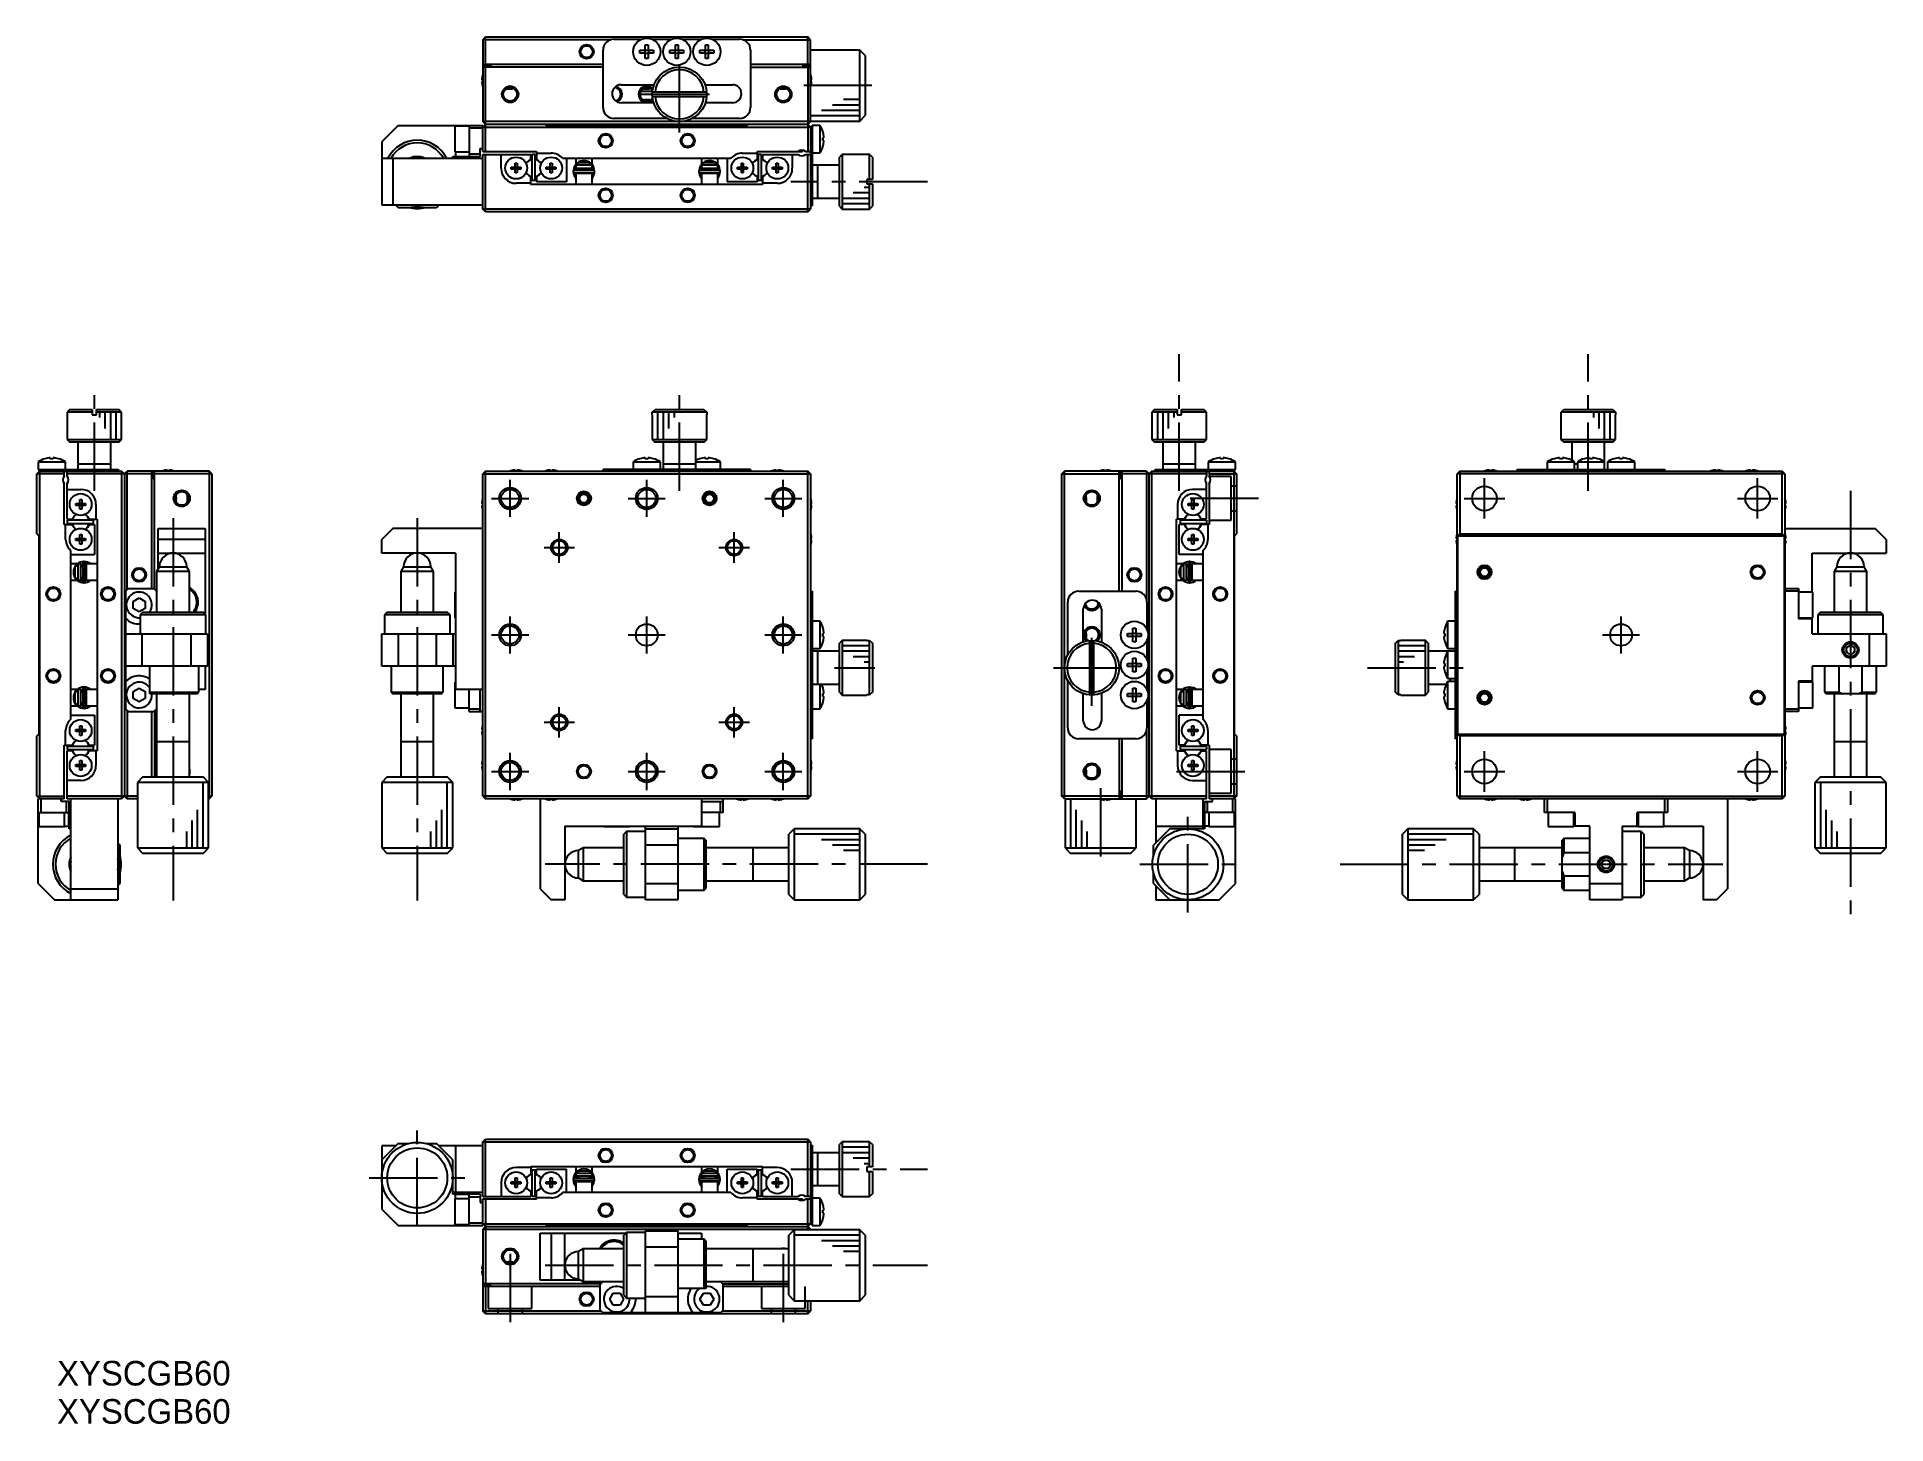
# Model space of a CAD drawing. Extents: x 45 to 384, y 9 to 263.
import ezdxf

# ---------------------------------------------------------------- set-up
doc = ezdxf.new("R2010")
doc.units = 0
doc.header["$LTSCALE"] = 10
doc.linetypes.add('CENTER', pattern=[2, 1.25, -0.25, 0.25, -0.25])
doc.linetypes.add('DASHED', pattern=[3.5, 2, -1.5])
doc.layers.get('0').update_dxf_attribs({"linetype": 'CONTINUOUS'})
doc.layers.add('CENTER', color=1, linetype='CENTER')
doc.styles.get("Standard").update_dxf_attribs({"font": 'FGP教科書体NT-M'})

msp = doc.modelspace()

# ---------------------------------------------------------------- texts
at = {"color": 7}
for p in [(49.098228, 16.419422), (49.098228, 9.428991)]:
    msp.add_text('XYSCGB60', height=4.5, dxfattribs=at).set_placement(p)

# ---------------------------------------------------------------- linework, layer by layer
at = {"color": 7, "linetype": 'CONTINUOUS'}
for p, q in [((127.032954, 262.843639), (127.532954, 263.343639)), ((127.032954, 262.843639), (127.032954, 247.843639)), ((150.408454, 262.843639), (127.032954, 262.843639)), ((127.532954, 263.343639), (186.532954, 263.343639)), ((127.532954, 258.343639), (127.532954, 263.343639)), ((149.032954, 250.443639), (149.032954, 260.943639)), ((151.032954, 262.943639), (156.053158, 262.943639)), ((155.774365, 260.383639), (155.774365, 260.903639)), ((155.774365, 260.903639), (156.772954, 260.903639)), ((156.731579, 260.383639), (156.731579, 260.903639)), ((156.772954, 261.902229), (157.292954, 261.902229)), ((156.772954, 260.903639), (156.772954, 261.902229)), ((156.772954, 260.945014), (157.292954, 260.945014)), ((157.292954, 261.902229), (157.292954, 260.903639)), ((157.292954, 260.903639), (158.291544, 260.903639)), ((157.334329, 260.903639), (157.334329, 260.383639)), ((158.01275, 262.943639), (161.553158, 262.943639)), ((158.291544, 260.903639), (158.291544, 260.383639)), ((161.274365, 260.383639), (161.274365, 260.903639)), ((161.274365, 260.903639), (162.272954, 260.903639)), ((162.231579, 260.383639), (162.231579, 260.903639)), ((162.272954, 261.902229), (162.792954, 261.902229)), ((162.272954, 260.903639), (162.272954, 261.902229)), ((162.272954, 260.945014), (162.792954, 260.945014)), ((162.792954, 261.902229), (162.792954, 260.903639)), ((162.792954, 260.903639), (163.791544, 260.903639)), ((162.834329, 260.903639), (162.834329, 260.383639)), ((163.51275, 262.943639), (167.053158, 262.943639)), ((163.791544, 260.903639), (163.791544, 260.383639)), ((166.774365, 260.383639), (166.774365, 260.903639)), ((166.774365, 260.903639), (167.772954, 260.903639)), ((167.731579, 260.383639), (167.731579, 260.903639)), ((167.772954, 261.902229), (168.292954, 261.902229)), ((167.772954, 260.903639), (167.772954, 261.902229)), ((167.772954, 260.945014), (168.292954, 260.945014)), ((168.292954, 261.902229), (168.292954, 260.903639)), ((168.292954, 260.903639), (169.291544, 260.903639)), ((168.334329, 260.903639), (168.334329, 260.383639)), ((169.01275, 262.943639), (174.032954, 262.943639)), ((169.291544, 260.903639), (169.291544, 260.383639)), ((174.657454, 262.843639), (187.032954, 262.843639)), ((176.032954, 260.943639), (176.032954, 250.443639)), ((187.032954, 262.843639), (186.532954, 263.343639)), ((186.532954, 258.343639), (186.532954, 263.343639)), ((187.032954, 247.843639), (187.032954, 262.843639)), ((196.032954, 260.943639), (187.032954, 260.943639)), ((197.032954, 259.943639), (196.032954, 260.943639)), ((196.032954, 247.943639), (196.032954, 260.943639)), ((127.032954, 258.343639), (149.032954, 258.343639)), ((128.432954, 258.093639), (127.032954, 258.093639)), ((149.032954, 257.843639), (127.032954, 257.843639)), ((127.532954, 242.343639), (127.532954, 257.843639)), ((128.432954, 258.093639), (128.432954, 257.843639)), ((156.772954, 260.383639), (155.774365, 260.383639)), ((156.772954, 259.38505), (156.772954, 260.383639)), ((157.292954, 260.342264), (156.772954, 260.342264)), ((157.292954, 259.38505), (156.772954, 259.38505)), ((157.292954, 260.383639), (157.292954, 259.38505)), ((158.291544, 260.383639), (157.292954, 260.383639)), ((162.272954, 260.383639), (161.274365, 260.383639)), ((162.272954, 259.38505), (162.272954, 260.383639)), ((162.792954, 260.342264), (162.272954, 260.342264)), ((162.792954, 259.38505), (162.272954, 259.38505)), ((162.792954, 260.383639), (162.792954, 259.38505)), ((163.791544, 260.383639), (162.792954, 260.383639)), ((167.772954, 260.383639), (166.774365, 260.383639)), ((167.772954, 259.38505), (167.772954, 260.383639)), ((168.292954, 260.342264), (167.772954, 260.342264)), ((168.292954, 259.38505), (167.772954, 259.38505)), ((168.292954, 260.383639), (168.292954, 259.38505)), ((169.291544, 260.383639), (168.292954, 260.383639)), ((176.032954, 258.343639), (187.032954, 258.343639)), ((176.032954, 257.843639), (187.032954, 257.843639)), ((187.032954, 258.093639), (185.632954, 258.093639)), ((185.632954, 258.093639), (185.632954, 257.843639)), ((186.532954, 257.843639), (186.532954, 242.343639)), ((197.032954, 259.943639), (197.032954, 248.943639)), ((126.843095, 255.523639), (126.963433, 255.523639)), ((126.963433, 255.163639), (126.843095, 255.163639)), ((126.95881, 256.232255), (126.963433, 256.230001)), ((126.963433, 254.457278), (126.95881, 254.455023)), ((126.963433, 255.523639), (126.963433, 255.163639)), ((131.487951, 253.856968), (131.345568, 253.88767)), ((152.332954, 254.593639), (158.349206, 254.593639)), ((156.487951, 253.856968), (156.345568, 253.88767)), ((167.716703, 254.593639), (172.732954, 254.593639)), ((181.487951, 253.856968), (181.345568, 253.88767)), ((187.102476, 256.230001), (187.107098, 256.232255)), ((187.102476, 255.523639), (187.222813, 255.523639)), ((187.102476, 255.163639), (187.102476, 255.523639)), ((187.222813, 255.163639), (187.102476, 255.163639)), ((187.107098, 254.455023), (187.102476, 254.457278)), ((158.279271, 251.293639), (152.332954, 251.293639)), ((158.059453, 253.343639), (155.88731, 253.343639)), ((157.577957, 251.83031), (157.720341, 251.799608)), ((168.016929, 253.243639), (158.04898, 253.243639)), ((158.04898, 252.443639), (168.016929, 252.443639)), ((172.732954, 251.293639), (167.786637, 251.293639)), ((111.532954, 247.143639), (108.532954, 244.143639)), ((111.532954, 247.143639), (127.032954, 247.143639)), ((122.032954, 246.993639), (122.032954, 247.143639)), ((124.532954, 247.074461), (122.032954, 247.074461)), ((124.532954, 247.143639), (124.532954, 241.443639)), ((127.532954, 247.343639), (127.032954, 247.843639)), ((187.032954, 247.843639), (127.032954, 247.843639)), ((127.532954, 247.343639), (127.032954, 246.843639)), ((127.032954, 242.343639), (127.032954, 247.143639)), ((186.532954, 247.343639), (127.532954, 247.343639)), ((138.882954, 246.993639), (138.532954, 247.343639)), ((160.658086, 248.443639), (151.032954, 248.443639)), ((174.032954, 248.443639), (165.407823, 248.443639)), ((175.532954, 247.343639), (175.182954, 246.993639)), ((187.032954, 247.843639), (186.532954, 247.343639)), ((187.032954, 246.843639), (186.532954, 247.343639)), ((187.032954, 247.943639), (196.032954, 247.943639)), ((188.724612, 247.143639), (187.332954, 247.143639)), ((187.332954, 247.143639), (187.332954, 232.443639)), ((188.724612, 247.143639), (188.724612, 242.143639)), ((196.032954, 247.943639), (197.032954, 248.943639)), ((108.532954, 244.143639), (108.532954, 232.543639)), ((121.932954, 246.993639), (121.932954, 242.293639)), ((124.532954, 246.993639), (121.932954, 246.993639)), ((127.032954, 246.643639), (124.532954, 246.643639)), ((127.032954, 246.843639), (187.032954, 246.843639)), ((175.182954, 246.993639), (138.882954, 246.993639)), ((187.032954, 246.943639), (187.332954, 246.943639)), ((187.032954, 246.943639), (187.032954, 231.843639)), ((189.295535, 245.902229), (189.30239, 245.905572)), ((189.295535, 244.383639), (189.295535, 244.903639)), ((189.295535, 244.903639), (189.467907, 244.903639)), ((189.467907, 244.383639), (189.295535, 244.383639)), ((108.532954, 241.143639), (127.032954, 241.143639)), ((110.532954, 241.143639), (110.532954, 232.543639)), ((121.532954, 241.143639), (121.532954, 241.443639)), ((121.532954, 241.443639), (126.532954, 241.443639)), ((121.932954, 242.293639), (124.532954, 242.293639)), ((122.032954, 242.293639), (122.032954, 241.443639)), ((122.032954, 241.483903), (124.532954, 241.483903)), ((124.532954, 241.943639), (126.532954, 241.943639)), ((126.532954, 242.943639), (127.032954, 242.943639)), ((126.532954, 241.443639), (126.532954, 242.943639)), ((127.032954, 242.343639), (136.832954, 242.343639)), ((127.032954, 231.843639), (127.032954, 241.843639)), ((127.032954, 241.843639), (135.832954, 241.843639)), ((127.532954, 231.343639), (127.532954, 241.843639)), ((130.382954, 239.293639), (130.382954, 241.843639)), ((135.832954, 240.894445), (135.572859, 240.744279)), ((135.832954, 240.894445), (135.832954, 241.843639)), ((136.632954, 241.843639), (136.032954, 241.843639)), ((136.032954, 241.843639), (136.032954, 237.043639)), ((136.632954, 237.043639), (136.632954, 241.843639)), ((136.832954, 242.343639), (136.832954, 240.894445)), ((136.832954, 242.093639), (139.532954, 242.093639)), ((137.093049, 240.744279), (136.832954, 240.894445)), ((141.612017, 241.143639), (172.453892, 241.143639)), ((142.332954, 241.143639), (142.332954, 236.843639)), ((144.032954, 241.143639), (144.032954, 239.980255)), ((144.087271, 239.843639), (144.616439, 240.343639)), ((144.616439, 240.343639), (146.449469, 240.343639)), ((146.449469, 240.343639), (146.978637, 239.843639)), ((147.032954, 239.979884), (147.032954, 241.143639)), ((167.032954, 241.143639), (167.032954, 239.980255)), ((167.087271, 239.843639), (167.616439, 240.343639)), ((167.616439, 240.343639), (169.449469, 240.343639)), ((169.449469, 240.343639), (169.978637, 239.843639)), ((170.032954, 239.979884), (170.032954, 241.143639)), ((171.732954, 241.143639), (171.732954, 236.843639)), ((174.532954, 242.093639), (177.232954, 242.093639)), ((176.972859, 240.744279), (177.232954, 240.894445)), ((177.232954, 242.343639), (177.232954, 240.894445)), ((177.232954, 242.343639), (185.532954, 242.343639)), ((178.032954, 241.843639), (177.432954, 241.843639)), ((177.432954, 241.843639), (177.432954, 237.043639)), ((178.032954, 237.043639), (178.032954, 241.843639)), ((178.232954, 241.843639), (178.232954, 240.894445)), ((178.232954, 241.843639), (184.771516, 241.843639)), ((178.232954, 240.894445), (178.493049, 240.744279)), ((183.682954, 241.843639), (183.682954, 239.293639)), ((185.532954, 242.343639), (185.532954, 242.588627)), ((186.094392, 242.343639), (187.032954, 242.343639)), ((186.094392, 241.843639), (187.032954, 241.843639)), ((186.532954, 231.343639), (186.532954, 241.843639)), ((187.332954, 242.143639), (188.724612, 242.143639)), ((189.30239, 243.381706), (189.295535, 243.38505)), ((192.832954, 241.843639), (192.332954, 241.343639)), ((192.332954, 232.343639), (192.332954, 241.343639)), ((192.832954, 241.843639), (192.832954, 231.843639)), ((197.832954, 241.843639), (192.832954, 241.843639)), ((197.832954, 237.243639), (197.832954, 241.843639)), ((198.332954, 241.343639), (197.832954, 241.843639)), ((198.332954, 241.343639), (198.332954, 237.243639)), ((132.246593, 239.523639), (132.952954, 239.523639)), ((132.246593, 239.163639), (132.246593, 239.523639)), ((132.952954, 239.163639), (132.246593, 239.163639)), ((132.952954, 240.230001), (133.312954, 240.230001)), ((132.952954, 239.523639), (132.952954, 240.230001)), ((132.963326, 239.513267), (132.952954, 239.523639)), ((132.963326, 239.174011), (132.952954, 239.163639)), ((132.952954, 238.457278), (132.952954, 239.163639)), ((133.312954, 238.457278), (132.952954, 238.457278)), ((132.963326, 239.174011), (132.963326, 239.513267)), ((132.963326, 239.513267), (133.302582, 239.513267)), ((133.302582, 239.174011), (132.963326, 239.174011)), ((133.302582, 239.513267), (133.312954, 239.523639)), ((133.302582, 239.513267), (133.302582, 239.174011)), ((133.302582, 239.174011), (133.312954, 239.163639)), ((133.312954, 240.230001), (133.312954, 239.523639)), ((133.312954, 239.523639), (134.019316, 239.523639)), ((133.312954, 239.163639), (133.312954, 238.457278)), ((134.019316, 239.163639), (133.312954, 239.163639)), ((134.019316, 239.523639), (134.019316, 239.163639)), ((135.572859, 237.943), (135.832954, 237.792834)), ((135.832954, 236.343639), (135.832954, 237.792834)), ((136.632954, 237.043639), (136.032954, 237.043639)), ((136.832954, 237.792834), (137.093049, 237.943)), ((136.832954, 237.792834), (136.832954, 236.843639)), ((138.646593, 239.523639), (139.352954, 239.523639)), ((138.646593, 239.163639), (138.646593, 239.523639)), ((139.352954, 239.163639), (138.646593, 239.163639)), ((139.352954, 240.230001), (139.712954, 240.230001)), ((139.352954, 239.523639), (139.352954, 240.230001)), ((139.363326, 239.513267), (139.352954, 239.523639)), ((139.363326, 239.174011), (139.352954, 239.163639)), ((139.352954, 238.457278), (139.352954, 239.163639)), ((139.712954, 238.457278), (139.352954, 238.457278)), ((139.363326, 239.174011), (139.363326, 239.513267)), ((139.363326, 239.513267), (139.702582, 239.513267)), ((139.702582, 239.174011), (139.363326, 239.174011)), ((139.702582, 239.513267), (139.712954, 239.523639)), ((139.702582, 239.513267), (139.702582, 239.174011)), ((139.702582, 239.174011), (139.712954, 239.163639)), ((139.712954, 240.230001), (139.712954, 239.523639)), ((139.712954, 239.523639), (140.419316, 239.523639)), ((139.712954, 239.163639), (139.712954, 238.457278)), ((140.419316, 239.163639), (139.712954, 239.163639)), ((140.419316, 239.523639), (140.419316, 239.163639)), ((143.725258, 239.458686), (143.589299, 238.771232)), ((143.690449, 239.277524), (143.689369, 239.243298)), ((143.689369, 239.243298), (143.690001, 239.209062)), ((143.690001, 239.209062), (143.692344, 239.174899)), ((143.693238, 239.311656), (143.690449, 239.277524)), ((143.692344, 239.174899), (143.696391, 239.140893)), ((143.69773, 239.345611), (143.693238, 239.311656)), ((143.696391, 239.140893), (143.702132, 239.107126)), ((143.703915, 239.379305), (143.69773, 239.345611)), ((143.702132, 239.107126), (143.709555, 239.073683)), ((143.711779, 239.412657), (143.703915, 239.379305)), ((143.709555, 239.073683), (143.718641, 239.040643)), ((143.721301, 239.445584), (143.711779, 239.412657)), ((143.718641, 239.040643), (143.729367, 239.008088)), ((143.73246, 239.478003), (143.721301, 239.445584)), ((143.729367, 239.008088), (143.741709, 238.976097)), ((143.744514, 239.50817), (143.73246, 239.478003)), ((143.741709, 238.976097), (143.755637, 238.94475)), ((143.744937, 239.508899), (143.744514, 239.50817)), ((143.748304, 239.510939), (143.744937, 239.508899)), ((143.758324, 239.537331), (143.746508, 239.510337)), ((143.750536, 239.511431), (143.748304, 239.510939)), ((143.749336, 239.517036), (143.972754, 239.449335)), ((143.754957, 239.51176), (143.750536, 239.511431)), ((143.760502, 239.511556), (143.754957, 239.51176)), ((143.755637, 238.94475), (143.759329, 238.937092)), ((143.767133, 239.510819), (143.760502, 239.511556)), ((143.774807, 239.509555), (143.767133, 239.510819)), ((143.783472, 239.507773), (143.774807, 239.509555)), ((147.282954, 238.938639), (143.782954, 238.938639)), ((143.782954, 238.548639), (147.282954, 238.548639)), ((143.79307, 239.505483), (143.783472, 239.507773)), ((143.803539, 239.502701), (143.79307, 239.505483)), ((143.814807, 239.499447), (143.803539, 239.502701)), ((143.826801, 239.49574), (143.814807, 239.499447)), ((143.83944, 239.491607), (143.826801, 239.49574)), ((143.852641, 239.487074), (143.83944, 239.491607)), ((143.866315, 239.482172), (143.852641, 239.487074)), ((143.880371, 239.476933), (143.866315, 239.482172)), ((143.894717, 239.471392), (143.880371, 239.476933)), ((143.909257, 239.465587), (143.894717, 239.471392)), ((143.923893, 239.459554), (143.909257, 239.465587)), ((143.938529, 239.453336), (143.923893, 239.459554)), ((143.953068, 239.446973), (143.938529, 239.453336)), ((143.967411, 239.440507), (143.953068, 239.446973)), ((143.981465, 239.433981), (143.967411, 239.440507)), ((143.972754, 239.449335), (144.032967, 239.419138)), ((143.995136, 239.427439), (143.981465, 239.433981)), ((144.031823, 238.332049), (143.989272, 238.548616)), ((144.008332, 239.420925), (143.995136, 239.427439)), ((144.020966, 239.414482), (144.008332, 239.420925)), ((144.032954, 239.408152), (144.020966, 239.414482)), ((144.032954, 239.843639), (144.032954, 239.343639)), ((147.032954, 239.843639), (144.032954, 239.843639)), ((144.032954, 239.343639), (147.032954, 239.343639)), ((147.032954, 238.343639), (144.032954, 238.343639)), ((144.032954, 238.343639), (144.032954, 236.343639)), ((144.079393, 239.24358), (144.080021, 239.258644)), ((144.079535, 239.228506), (144.079393, 239.24358)), ((144.080446, 239.213463), (144.079535, 239.228506)), ((144.080021, 239.258644), (144.081419, 239.273659)), ((144.082125, 239.19849), (144.080446, 239.213463)), ((144.081419, 239.273659), (144.083583, 239.288585)), ((144.084564, 239.183626), (144.082125, 239.19849)), ((144.083583, 239.288585), (144.086506, 239.303382)), ((144.087755, 239.16891), (144.084564, 239.183626)), ((144.086506, 239.303382), (144.090181, 239.318011)), ((144.091691, 239.15438), (144.087755, 239.16891)), ((144.090181, 239.318011), (144.094597, 239.332435)), ((144.096357, 239.140073), (144.091691, 239.15438)), ((144.094597, 239.332435), (144.099742, 239.346614)), ((144.09476, 239.143639), (144.532954, 239.143639)), ((144.10174, 239.126026), (144.096357, 239.140073)), ((144.099742, 239.346614), (144.103149, 239.354934)), ((144.107825, 239.112273), (144.10174, 239.126026)), ((144.114595, 239.098849), (144.107825, 239.112273)), ((144.122029, 239.085786), (144.114595, 239.098849)), ((144.130107, 239.073117), (144.122029, 239.085786)), ((144.138807, 239.060871), (144.130107, 239.073117)), ((144.148106, 239.049078), (144.138807, 239.060871)), ((144.157978, 239.037765), (144.148106, 239.049078)), ((144.168399, 239.026958), (144.157978, 239.037765)), ((144.17934, 239.016682), (144.168399, 239.026958)), ((144.190775, 239.006961), (144.17934, 239.016682)), ((144.202674, 238.997815), (144.190775, 239.006961)), ((144.215007, 238.989267), (144.202674, 238.997815)), ((144.227745, 238.981334), (144.215007, 238.989267)), ((144.240855, 238.974033), (144.227745, 238.981334)), ((144.254307, 238.967382), (144.240855, 238.974033)), ((144.268068, 238.961395), (144.254307, 238.967382)), ((144.282104, 238.956084), (144.268068, 238.961395)), ((144.296384, 238.951461), (144.282104, 238.956084)), ((144.310872, 238.947537), (144.296384, 238.951461)), ((144.325535, 238.94432), (144.310872, 238.947537)), ((144.340339, 238.941816), (144.325535, 238.94432)), ((144.355248, 238.940033), (144.340339, 238.941816)), ((144.370228, 238.938973), (144.355248, 238.940033)), ((144.384453, 238.938639), (144.370228, 238.938973)), ((144.532954, 239.343639), (144.532954, 238.938639)), ((144.532954, 238.548639), (144.532954, 238.343639)), ((146.532954, 238.938639), (146.532954, 239.343639)), ((146.532954, 239.143639), (146.971138, 239.143639)), ((146.532954, 238.343639), (146.532954, 238.548639)), ((146.68815, 238.938715), (146.681455, 238.938639)), ((146.703154, 238.939411), (146.68815, 238.938715)), ((146.71811, 238.940832), (146.703154, 238.939411)), ((146.732981, 238.942977), (146.71811, 238.940832)), ((146.747734, 238.945842), (146.732981, 238.942977)), ((146.762332, 238.949419), (146.747734, 238.945842)), ((146.776742, 238.953702), (146.762332, 238.949419)), ((146.790928, 238.958682), (146.776742, 238.953702)), ((146.804858, 238.964348), (146.790928, 238.958682)), ((146.818496, 238.970689), (146.804858, 238.964348)), ((146.831811, 238.977691), (146.818496, 238.970689)), ((146.844769, 238.985339), (146.831811, 238.977691)), ((146.857338, 238.993616), (146.844769, 238.985339)), ((146.869486, 239.002504), (146.857338, 238.993616)), ((146.881183, 239.011982), (146.869486, 239.002504)), ((146.892398, 239.022031), (146.881183, 239.011982)), ((146.903104, 239.032625), (146.892398, 239.022031)), ((146.91327, 239.043742), (146.903104, 239.032625)), ((146.922871, 239.055355), (146.91327, 239.043742)), ((146.93188, 239.067436), (146.922871, 239.055355)), ((146.940274, 239.079956), (146.93188, 239.067436)), ((146.948028, 239.092885), (146.940274, 239.079956)), ((146.955121, 239.106191), (146.948028, 239.092885)), ((146.961534, 239.11984), (146.955121, 239.106191)), ((146.967248, 239.133798), (146.961534, 239.11984)), ((146.96276, 239.354934), (146.968526, 239.34039)), ((146.972246, 239.148029), (146.967248, 239.133798)), ((146.968164, 239.343797), (147.076643, 238.938682)), ((146.968526, 239.34039), (146.973341, 239.326128)), ((146.976514, 239.162496), (146.972246, 239.148029)), ((146.973341, 239.326128), (146.977427, 239.311636)), ((146.98004, 239.177162), (146.976514, 239.162496)), ((146.977427, 239.311636), (146.98077, 239.296949)), ((146.982813, 239.191989), (146.98004, 239.177162)), ((146.98077, 239.296949), (146.983361, 239.282108)), ((146.984826, 239.206937), (146.982813, 239.191989)), ((146.983361, 239.282108), (146.985191, 239.267149)), ((146.986072, 239.221967), (146.984826, 239.206937)), ((146.985191, 239.267149), (146.986255, 239.252113)), ((146.986549, 239.237039), (146.986072, 239.221967)), ((146.986255, 239.252113), (146.986549, 239.237039)), ((147.032954, 239.343639), (147.032954, 239.843639)), ((147.032954, 236.343639), (147.032954, 238.343639)), ((147.036323, 238.343393), (147.03304, 238.331206)), ((147.07632, 238.548583), (147.036323, 238.343393)), ((147.317305, 239.51403), (147.316617, 239.516827)), ((147.342776, 239.451284), (147.321394, 239.50817)), ((166.725258, 239.458686), (166.589299, 238.771232)), ((166.690449, 239.277524), (166.689369, 239.243298)), ((166.689369, 239.243298), (166.690001, 239.209062)), ((166.690001, 239.209062), (166.692344, 239.174899)), ((166.693238, 239.311656), (166.690449, 239.277524)), ((166.692344, 239.174899), (166.696391, 239.140893)), ((166.69773, 239.345611), (166.693238, 239.311656)), ((166.696391, 239.140893), (166.702132, 239.107126)), ((166.703915, 239.379305), (166.69773, 239.345611)), ((166.702132, 239.107126), (166.709555, 239.073683)), ((166.711779, 239.412657), (166.703915, 239.379305)), ((166.709555, 239.073683), (166.718641, 239.040643)), ((166.721301, 239.445584), (166.711779, 239.412657)), ((166.718641, 239.040643), (166.729367, 239.008088)), ((166.73246, 239.478003), (166.721301, 239.445584)), ((166.729367, 239.008088), (166.741709, 238.976097)), ((166.744514, 239.50817), (166.73246, 239.478003)), ((166.741709, 238.976097), (166.755637, 238.94475)), ((166.744937, 239.508899), (166.744514, 239.50817)), ((166.748304, 239.510939), (166.744937, 239.508899)), ((166.750536, 239.511431), (166.748304, 239.510939)), ((166.749336, 239.517036), (166.972754, 239.449335)), ((166.758324, 239.537331), (166.749625, 239.51757)), ((166.754957, 239.51176), (166.750536, 239.511431)), ((166.760502, 239.511556), (166.754957, 239.51176)), ((166.755637, 238.94475), (166.759329, 238.937092)), ((166.767133, 239.510819), (166.760502, 239.511556)), ((166.774807, 239.509555), (166.767133, 239.510819)), ((166.783472, 239.507773), (166.774807, 239.509555)), ((170.282954, 238.938639), (166.782954, 238.938639)), ((166.782954, 238.548639), (170.282954, 238.548639)), ((166.79307, 239.505483), (166.783472, 239.507773)), ((166.803539, 239.502701), (166.79307, 239.505483)), ((166.814807, 239.499447), (166.803539, 239.502701)), ((166.826801, 239.49574), (166.814807, 239.499447)), ((166.83944, 239.491607), (166.826801, 239.49574)), ((166.852641, 239.487074), (166.83944, 239.491607)), ((166.866315, 239.482172), (166.852641, 239.487074)), ((166.880371, 239.476933), (166.866315, 239.482172)), ((166.894717, 239.471392), (166.880371, 239.476933)), ((166.909257, 239.465587), (166.894717, 239.471392)), ((166.923893, 239.459554), (166.909257, 239.465587)), ((166.938529, 239.453336), (166.923893, 239.459554)), ((166.953068, 239.446973), (166.938529, 239.453336)), ((166.967411, 239.440507), (166.953068, 239.446973)), ((166.981465, 239.433981), (166.967411, 239.440507)), ((166.972754, 239.449335), (167.032967, 239.419138)), ((166.995136, 239.427439), (166.981465, 239.433981)), ((167.031823, 238.332049), (166.989272, 238.548616)), ((167.008332, 239.420925), (166.995136, 239.427439)), ((167.020966, 239.414482), (167.008332, 239.420925)), ((167.032954, 239.408152), (167.020966, 239.414482)), ((167.032954, 239.843639), (167.032954, 239.343639)), ((170.032954, 239.843639), (167.032954, 239.843639)), ((167.032954, 239.343639), (170.032954, 239.343639)), ((170.032954, 238.343639), (167.032954, 238.343639)), ((167.032954, 238.343639), (167.032954, 236.343639)), ((167.079393, 239.24358), (167.080021, 239.258644)), ((167.079535, 239.228506), (167.079393, 239.24358)), ((167.080446, 239.213463), (167.079535, 239.228506)), ((167.080021, 239.258644), (167.081419, 239.273659)), ((167.082125, 239.19849), (167.080446, 239.213463)), ((167.081419, 239.273659), (167.083583, 239.288585)), ((167.084564, 239.183626), (167.082125, 239.19849)), ((167.083583, 239.288585), (167.086506, 239.303382)), ((167.087755, 239.16891), (167.084564, 239.183626)), ((167.086506, 239.303382), (167.090181, 239.318011)), ((167.091691, 239.15438), (167.087755, 239.16891)), ((167.090181, 239.318011), (167.094597, 239.332435)), ((167.096357, 239.140073), (167.091691, 239.15438)), ((167.094597, 239.332435), (167.099742, 239.346614)), ((167.09476, 239.143639), (167.532954, 239.143639)), ((167.10174, 239.126026), (167.096357, 239.140073)), ((167.099742, 239.346614), (167.103149, 239.354934)), ((167.107825, 239.112273), (167.10174, 239.126026)), ((167.114595, 239.098849), (167.107825, 239.112273)), ((167.122029, 239.085786), (167.114595, 239.098849)), ((167.130107, 239.073117), (167.122029, 239.085786)), ((167.138807, 239.060871), (167.130107, 239.073117)), ((167.148106, 239.049078), (167.138807, 239.060871)), ((167.157978, 239.037765), (167.148106, 239.049078)), ((167.168399, 239.026958), (167.157978, 239.037765)), ((167.17934, 239.016682), (167.168399, 239.026958)), ((167.190775, 239.006961), (167.17934, 239.016682)), ((167.202674, 238.997815), (167.190775, 239.006961)), ((167.215007, 238.989267), (167.202674, 238.997815)), ((167.227745, 238.981334), (167.215007, 238.989267)), ((167.240855, 238.974033), (167.227745, 238.981334)), ((167.254307, 238.967382), (167.240855, 238.974033)), ((167.268068, 238.961395), (167.254307, 238.967382)), ((167.282104, 238.956084), (167.268068, 238.961395)), ((167.296384, 238.951461), (167.282104, 238.956084)), ((167.310872, 238.947537), (167.296384, 238.951461)), ((167.325535, 238.94432), (167.310872, 238.947537)), ((167.340339, 238.941816), (167.325535, 238.94432)), ((167.355248, 238.940033), (167.340339, 238.941816)), ((167.370228, 238.938973), (167.355248, 238.940033)), ((167.384453, 238.938639), (167.370228, 238.938973)), ((167.532954, 239.343639), (167.532954, 238.938639)), ((167.532954, 238.548639), (167.532954, 238.343639)), ((169.532954, 238.938639), (169.532954, 239.343639)), ((169.532954, 239.143639), (169.971138, 239.143639)), ((169.532954, 238.343639), (169.532954, 238.548639)), ((169.68815, 238.938715), (169.681455, 238.938639)), ((169.703154, 238.939411), (169.68815, 238.938715)), ((169.71811, 238.940832), (169.703154, 238.939411)), ((169.732981, 238.942977), (169.71811, 238.940832)), ((169.747734, 238.945842), (169.732981, 238.942977)), ((169.762332, 238.949419), (169.747734, 238.945842)), ((169.776742, 238.953702), (169.762332, 238.949419)), ((169.790928, 238.958682), (169.776742, 238.953702)), ((169.804858, 238.964348), (169.790928, 238.958682)), ((169.818496, 238.970689), (169.804858, 238.964348)), ((169.831811, 238.977691), (169.818496, 238.970689)), ((169.844769, 238.985339), (169.831811, 238.977691)), ((169.857338, 238.993616), (169.844769, 238.985339)), ((169.869486, 239.002504), (169.857338, 238.993616)), ((169.881183, 239.011982), (169.869486, 239.002504)), ((169.892398, 239.022031), (169.881183, 239.011982)), ((169.903104, 239.032625), (169.892398, 239.022031)), ((169.91327, 239.043742), (169.903104, 239.032625)), ((169.922871, 239.055355), (169.91327, 239.043742)), ((169.93188, 239.067436), (169.922871, 239.055355)), ((169.940274, 239.079956), (169.93188, 239.067436)), ((169.948028, 239.092885), (169.940274, 239.079956)), ((169.955121, 239.106191), (169.948028, 239.092885)), ((169.961534, 239.11984), (169.955121, 239.106191)), ((169.967248, 239.133798), (169.961534, 239.11984)), ((169.96276, 239.354934), (169.968526, 239.34039)), ((169.972246, 239.148029), (169.967248, 239.133798)), ((169.968164, 239.343797), (170.076643, 238.938682)), ((169.968526, 239.34039), (169.973341, 239.326128)), ((169.976514, 239.162496), (169.972246, 239.148029)), ((169.973341, 239.326128), (169.977427, 239.311636)), ((169.98004, 239.177162), (169.976514, 239.162496)), ((169.977427, 239.311636), (169.98077, 239.296949)), ((169.982813, 239.191989), (169.98004, 239.177162)), ((169.98077, 239.296949), (169.983361, 239.282108)), ((169.984826, 239.206937), (169.982813, 239.191989)), ((169.983361, 239.282108), (169.985191, 239.267149)), ((169.986072, 239.221967), (169.984826, 239.206937)), ((169.985191, 239.267149), (169.986255, 239.252113)), ((169.986549, 239.237039), (169.986072, 239.221967)), ((169.986255, 239.252113), (169.986549, 239.237039)), ((170.032954, 239.343639), (170.032954, 239.843639)), ((170.032954, 236.343639), (170.032954, 238.343639)), ((170.036323, 238.343393), (170.03304, 238.331206)), ((170.07632, 238.548583), (170.036323, 238.343393)), ((170.342776, 239.451284), (170.321394, 239.50817)), ((173.646593, 239.523639), (174.352954, 239.523639)), ((173.646593, 239.163639), (173.646593, 239.523639)), ((174.352954, 239.163639), (173.646593, 239.163639)), ((174.352954, 240.230001), (174.712954, 240.230001)), ((174.352954, 239.523639), (174.352954, 240.230001)), ((174.363326, 239.513267), (174.352954, 239.523639)), ((174.363326, 239.174011), (174.352954, 239.163639)), ((174.352954, 238.457278), (174.352954, 239.163639)), ((174.712954, 238.457278), (174.352954, 238.457278)), ((174.363326, 239.174011), (174.363326, 239.513267)), ((174.363326, 239.513267), (174.702582, 239.513267)), ((174.702582, 239.174011), (174.363326, 239.174011)), ((174.702582, 239.513267), (174.712954, 239.523639)), ((174.702582, 239.513267), (174.702582, 239.174011)), ((174.702582, 239.174011), (174.712954, 239.163639)), ((174.712954, 240.230001), (174.712954, 239.523639)), ((174.712954, 239.523639), (175.419316, 239.523639)), ((174.712954, 239.163639), (174.712954, 238.457278)), ((175.419316, 239.163639), (174.712954, 239.163639)), ((175.419316, 239.523639), (175.419316, 239.163639)), ((177.232954, 237.792834), (176.972859, 237.943)), ((177.232954, 237.792834), (177.232954, 236.843639)), ((178.032954, 237.043639), (177.432954, 237.043639)), ((178.493049, 237.943), (178.232954, 237.792834)), ((178.232954, 237.792834), (178.232954, 236.343639)), ((180.046593, 239.523639), (180.752954, 239.523639)), ((180.046593, 239.163639), (180.046593, 239.523639)), ((180.752954, 239.163639), (180.046593, 239.163639)), ((180.752954, 240.230001), (181.112954, 240.230001)), ((180.752954, 239.523639), (180.752954, 240.230001)), ((180.763326, 239.513267), (180.752954, 239.523639)), ((180.763326, 239.174011), (180.752954, 239.163639)), ((180.752954, 238.457278), (180.752954, 239.163639)), ((181.112954, 238.457278), (180.752954, 238.457278)), ((180.763326, 239.174011), (180.763326, 239.513267)), ((180.763326, 239.513267), (181.102582, 239.513267)), ((181.102582, 239.174011), (180.763326, 239.174011)), ((181.102582, 239.513267), (181.112954, 239.523639)), ((181.102582, 239.513267), (181.102582, 239.174011)), ((181.102582, 239.174011), (181.112954, 239.163639)), ((181.112954, 240.230001), (181.112954, 239.523639)), ((181.112954, 239.523639), (181.819316, 239.523639)), ((181.112954, 239.163639), (181.112954, 238.457278)), ((181.819316, 239.163639), (181.112954, 239.163639)), ((181.819316, 239.523639), (181.819316, 239.163639)), ((192.332954, 239.843639), (187.332954, 239.843639)), ((188.332954, 233.843639), (188.332954, 239.843639)), ((197.332954, 237.243639), (197.332954, 236.443639)), ((198.332954, 237.243639), (197.332954, 237.243639)), ((135.832954, 236.543639), (133.132954, 236.543639)), ((178.232954, 236.343639), (135.832954, 236.343639)), ((142.332954, 236.843639), (136.832954, 236.843639)), ((177.232954, 236.843639), (171.732954, 236.843639)), ((180.932954, 236.543639), (178.232954, 236.543639)), ((187.332954, 233.843639), (192.332954, 233.843639)), ((197.332954, 236.443639), (198.332954, 236.443639)), ((197.832954, 231.843639), (197.832954, 236.443639)), ((198.332954, 236.443639), (198.332954, 232.343639)), ((127.032954, 232.543639), (108.532954, 232.543639)), ((111.132954, 232.543639), (111.532954, 232.143639)), ((111.532954, 232.143639), (118.532954, 232.143639)), ((118.532954, 232.143639), (118.932954, 232.543639)), ((127.532954, 231.343639), (127.032954, 231.843639)), ((187.032954, 231.843639), (127.032954, 231.843639)), ((186.532954, 231.343639), (127.532954, 231.343639)), ((186.532954, 231.343639), (187.032954, 231.843639)), ((187.332954, 232.443639), (187.032954, 232.443639)), ((192.332954, 232.343639), (192.832954, 231.843639)), ((192.832954, 231.843639), (197.832954, 231.843639)), ((197.832954, 231.843639), (198.332954, 232.343639)), ((51.424477, 195.151821), (50.924477, 194.651821)), ((55.524477, 194.651821), (50.924477, 194.651821)), ((50.924477, 194.651821), (50.924477, 189.651821)), ((51.424477, 195.151821), (55.524477, 195.151821)), ((55.524477, 195.151821), (55.524477, 194.151821)), ((55.524477, 194.151821), (56.324477, 194.151821)), ((56.324477, 195.151821), (60.424477, 195.151821)), ((56.324477, 194.151821), (56.324477, 195.151821)), ((60.924477, 194.651821), (56.324477, 194.651821)), ((60.924477, 194.651821), (60.424477, 195.151821)), ((60.924477, 189.651821), (60.924477, 194.651821)), ((158.032954, 194.151821), (158.04898, 194.151821)), ((158.032954, 194.151821), (158.032954, 189.651821)), ((158.04898, 194.651821), (158.550767, 195.151821)), ((168.016929, 194.651821), (158.04898, 194.651821)), ((158.04898, 194.151821), (158.04898, 194.651821)), ((158.550767, 195.151821), (167.515141, 195.151821)), ((167.515141, 195.151821), (168.016929, 194.651821)), ((168.016929, 194.651821), (168.016929, 194.151821)), ((168.016929, 194.151821), (168.032954, 194.151821)), ((168.032954, 189.651821), (168.032954, 194.151821)), ((249.99977, 195.151821), (249.49977, 194.651821)), ((254.09977, 194.651821), (249.49977, 194.651821)), ((249.49977, 194.651821), (249.49977, 189.651821)), ((249.99977, 195.151821), (254.09977, 195.151821)), ((254.09977, 195.151821), (254.09977, 194.151821)), ((254.09977, 194.151821), (254.89977, 194.151821)), ((254.89977, 195.151821), (258.99977, 195.151821)), ((254.89977, 194.151821), (254.89977, 195.151821)), ((259.49977, 194.651821), (254.89977, 194.651821)), ((259.49977, 194.651821), (258.99977, 195.151821)), ((259.49977, 189.651821), (259.49977, 194.651821)), ((324.374911, 194.151821), (324.390936, 194.151821)), ((324.374911, 194.151821), (324.374911, 189.651821)), ((324.390936, 194.651821), (324.892724, 195.151821)), ((324.390936, 194.151821), (324.390936, 194.651821)), ((334.358885, 194.651821), (324.390936, 194.651821)), ((324.892724, 195.151821), (333.857098, 195.151821)), ((333.857098, 195.151821), (334.358885, 194.651821)), ((334.358885, 194.651821), (334.358885, 194.151821)), ((334.358885, 194.151821), (334.374911, 194.151821)), ((334.374911, 189.651821), (334.374911, 194.151821)), ((50.924477, 189.651821), (60.924477, 189.651821)), ((50.924477, 189.651821), (51.424477, 189.151821)), ((60.424477, 189.151821), (60.924477, 189.651821)), ((158.032954, 189.651821), (168.032954, 189.651821)), ((158.032954, 189.651821), (158.532954, 189.151821)), ((167.532954, 189.151821), (168.032954, 189.651821)), ((249.49977, 189.651821), (249.99977, 189.151821)), ((249.49977, 189.651821), (259.49977, 189.651821)), ((258.99977, 189.151821), (259.49977, 189.651821)), ((324.374911, 189.651821), (334.374911, 189.651821)), ((324.374911, 189.651821), (324.874911, 189.151821)), ((333.874911, 189.151821), (334.374911, 189.651821)), ((47.864477, 186.114402), (47.864477, 186.286774)), ((48.384477, 186.286774), (48.384477, 186.114402)), ((60.424477, 189.151821), (51.424477, 189.151821)), ((52.924477, 189.151821), (52.924477, 184.151821)), ((58.924477, 184.151821), (58.924477, 189.151821)), ((156.772954, 186.114402), (156.772954, 186.286774)), ((157.292954, 186.286774), (157.292954, 186.114402)), ((167.532954, 189.151821), (158.532954, 189.151821)), ((160.032954, 189.151821), (160.032954, 184.151821)), ((166.032954, 184.151821), (166.032954, 189.151821)), ((167.772954, 186.114402), (167.772954, 186.286774)), ((168.292954, 186.286774), (168.292954, 186.114402)), ((258.99977, 189.151821), (249.99977, 189.151821)), ((251.49977, 189.151821), (251.49977, 184.151821)), ((257.49977, 184.151821), (257.49977, 189.151821)), ((262.03977, 186.114402), (262.03977, 186.286774)), ((262.55977, 186.286774), (262.55977, 186.114402)), ((324.114911, 186.114402), (324.114911, 186.286774)), ((324.634911, 186.286774), (324.634911, 186.114402)), ((333.874911, 189.151821), (324.874911, 189.151821)), ((326.374911, 189.151821), (326.374911, 185.83295)), ((329.614911, 186.114402), (329.614911, 186.286774)), ((330.134911, 186.286774), (330.134911, 186.114402)), ((332.374911, 184.151821), (332.374911, 189.151821)), ((335.114911, 186.114402), (335.114911, 186.286774)), ((335.634911, 186.286774), (335.634911, 186.114402)), ((45.924477, 183.851821), (45.424477, 183.351821)), ((45.424477, 172.351821), (45.424477, 183.351821)), ((50.424477, 183.351821), (45.424477, 183.351821)), ((45.624477, 185.543478), (50.624477, 185.543478)), ((45.624477, 185.543478), (45.624477, 184.151821)), ((45.624477, 184.151821), (60.324477, 184.151821)), ((45.824477, 183.851821), (45.824477, 184.151821)), ((45.824477, 183.851821), (60.924477, 183.851821)), ((45.924477, 123.851821), (45.924477, 183.851821)), ((46.865888, 186.114402), (46.862544, 186.121257)), ((48.384477, 186.114402), (47.864477, 186.114402)), ((49.38641, 186.121257), (49.383067, 186.114402)), ((50.424477, 182.913259), (50.424477, 183.851821)), ((50.624477, 184.151821), (50.624477, 185.543478)), ((50.924477, 182.913259), (50.924477, 183.851821)), ((66.424477, 183.351821), (50.924477, 183.351821)), ((58.924477, 185.151821), (52.924477, 185.151821)), ((60.324477, 184.151821), (60.324477, 183.851821)), ((61.424477, 183.351821), (60.924477, 183.851821)), ((60.924477, 183.851821), (60.924477, 123.851821)), ((61.424477, 183.351821), (61.924477, 183.851821)), ((61.424477, 183.351821), (61.424477, 124.351821)), ((76.924477, 183.851821), (61.924477, 183.851821)), ((61.924477, 162.151821), (61.924477, 183.851821)), ((66.424477, 162.351821), (66.424477, 183.851821)), ((66.674477, 182.451821), (66.674477, 183.851821)), ((66.924477, 162.251821), (66.924477, 183.851821)), ((77.424477, 183.351821), (66.924477, 183.351821)), ((68.538116, 183.921343), (68.535861, 183.925965)), ((69.244477, 183.921343), (69.244477, 184.04168)), ((69.604477, 183.921343), (69.244477, 183.921343)), ((69.604477, 184.04168), (69.604477, 183.921343)), ((70.313093, 183.925965), (70.310839, 183.921343)), ((77.424477, 183.351821), (76.924477, 183.851821)), ((76.924477, 183.851821), (76.924477, 123.851821)), ((77.424477, 183.351821), (77.424477, 124.351821)), ((127.532954, 183.851821), (127.032954, 183.351821)), ((127.032954, 124.351821), (127.032954, 183.351821)), ((127.032954, 183.351821), (187.032954, 183.351821)), ((127.532954, 183.851821), (186.532954, 183.851821)), ((127.532954, 123.851821), (127.532954, 183.851821)), ((132.246593, 183.921343), (132.244338, 183.925965)), ((132.952954, 183.921343), (132.952954, 184.04168)), ((133.312954, 183.921343), (132.952954, 183.921343)), ((133.312954, 184.04168), (133.312954, 183.921343)), ((134.02157, 183.925965), (134.019316, 183.921343)), ((138.646593, 183.921343), (138.644338, 183.925965)), ((139.352954, 183.921343), (139.352954, 184.04168)), ((139.712954, 183.921343), (139.352954, 183.921343)), ((139.712954, 184.04168), (139.712954, 183.921343)), ((140.42157, 183.925965), (140.419316, 183.921343)), ((149.032954, 183.851821), (149.032954, 184.151821)), ((176.032954, 184.151821), (149.032954, 184.151821)), ((154.532954, 185.543478), (159.532954, 185.543478)), ((154.532954, 185.543478), (154.532954, 184.151821)), ((155.774365, 186.114402), (155.771021, 186.121257)), ((157.292954, 186.114402), (156.772954, 186.114402)), ((158.294887, 186.121257), (158.291544, 186.114402)), ((159.532954, 184.151821), (159.532954, 185.543478)), ((166.032954, 185.151821), (160.032954, 185.151821)), ((166.032954, 185.543478), (170.532954, 185.543478)), ((166.774365, 186.114402), (166.771021, 186.121257)), ((168.292954, 186.114402), (167.772954, 186.114402)), ((169.294887, 186.121257), (169.291544, 186.114402)), ((170.532954, 184.151821), (170.532954, 185.543478)), ((173.646593, 183.921343), (173.644338, 183.925965)), ((174.352954, 183.921343), (174.352954, 184.04168)), ((174.712954, 183.921343), (174.352954, 183.921343)), ((174.712954, 184.04168), (174.712954, 183.921343)), ((175.42157, 183.925965), (175.419316, 183.921343)), ((176.032954, 184.151821), (176.032954, 183.851821)), ((180.046593, 183.921343), (180.044338, 183.925965)), ((180.752954, 183.921343), (180.752954, 184.04168)), ((181.112954, 183.921343), (180.752954, 183.921343)), ((181.112954, 184.04168), (181.112954, 183.921343)), ((181.82157, 183.925965), (181.819316, 183.921343)), ((187.032954, 183.351821), (186.532954, 183.851821)), ((186.532954, 123.851821), (186.532954, 183.851821)), ((187.032954, 183.351821), (187.032954, 124.351821)), ((232.99977, 183.351821), (233.49977, 183.851821)), ((232.99977, 124.351821), (232.99977, 183.351821)), ((232.99977, 183.351821), (243.49977, 183.351821)), ((248.49977, 183.851821), (233.49977, 183.851821)), ((233.49977, 123.851821), (233.49977, 183.851821)), ((240.113409, 183.921343), (240.111154, 183.925965)), ((240.81977, 183.921343), (240.81977, 184.04168)), ((241.17977, 183.921343), (240.81977, 183.921343)), ((241.17977, 184.04168), (241.17977, 183.921343)), ((241.888386, 183.925965), (241.886132, 183.921343)), ((243.49977, 161.851821), (243.49977, 183.851821)), ((243.74977, 182.451821), (243.74977, 183.851821)), ((243.99977, 183.851821), (243.99977, 161.851821)), ((259.49977, 183.351821), (243.99977, 183.351821)), ((248.49977, 183.851821), (248.99977, 183.351821)), ((248.49977, 183.851821), (248.49977, 160.476321)), ((249.49977, 183.851821), (248.99977, 183.351821)), ((248.99977, 124.351821), (248.99977, 183.351821)), ((249.49977, 183.851821), (264.59977, 183.851821)), ((249.49977, 123.851821), (249.49977, 183.851821)), ((250.09977, 183.851821), (250.09977, 184.151821)), ((250.09977, 184.151821), (264.79977, 184.151821)), ((257.49977, 185.151821), (251.49977, 185.151821)), ((259.49977, 183.851821), (259.49977, 182.913259)), ((259.79977, 185.543478), (264.79977, 185.543478)), ((259.79977, 185.543478), (259.79977, 184.151821)), ((259.99977, 183.851821), (259.99977, 182.913259)), ((259.99977, 183.351821), (264.99977, 183.351821)), ((261.041181, 186.114402), (261.037837, 186.121257)), ((262.55977, 186.114402), (262.03977, 186.114402)), ((263.561703, 186.121257), (263.55836, 186.114402)), ((264.49977, 183.851821), (264.99977, 183.351821)), ((264.49977, 183.851821), (264.49977, 123.851821)), ((264.59977, 184.151821), (264.59977, 183.851821)), ((264.79977, 184.151821), (264.79977, 185.543478)), ((264.99977, 183.351821), (264.99977, 172.351821)), ((305.874911, 183.851821), (305.374911, 183.351821)), ((305.374911, 124.351821), (305.374911, 183.351821)), ((365.374911, 183.351821), (305.374911, 183.351821)), ((305.874911, 183.851821), (364.874911, 183.851821)), ((305.874911, 183.851821), (305.874911, 172.351821)), ((310.588549, 183.921343), (310.586295, 183.925965)), ((311.294911, 183.921343), (311.294911, 184.04168)), ((311.654911, 183.921343), (311.294911, 183.921343)), ((311.654911, 184.04168), (311.654911, 183.921343)), ((312.363527, 183.925965), (312.361272, 183.921343)), ((316.374911, 183.851821), (316.374911, 184.151821)), ((316.374911, 184.151821), (343.374911, 184.151821)), ((321.874911, 185.543478), (321.874911, 184.151821)), ((321.874911, 185.543478), (326.874911, 185.543478)), ((323.116321, 186.114402), (323.112978, 186.121257)), ((324.634911, 186.114402), (324.114911, 186.114402)), ((325.636843, 186.121257), (325.6335, 186.114402)), ((326.874911, 184.151821), (326.874911, 185.543478)), ((327.374911, 185.151821), (326.874911, 185.151821)), ((327.374911, 185.543478), (327.374911, 184.151821)), ((327.374911, 185.543478), (332.374911, 185.543478)), ((328.616321, 186.114402), (328.612978, 186.121257)), ((330.134911, 186.114402), (329.614911, 186.114402)), ((331.136843, 186.121257), (331.1335, 186.114402)), ((332.874911, 185.543478), (332.874911, 184.151821)), ((332.874911, 185.543478), (337.874911, 185.543478)), ((334.116321, 186.114402), (334.112978, 186.121257)), ((335.634911, 186.114402), (335.114911, 186.114402)), ((336.636843, 186.121257), (336.6335, 186.114402)), ((337.874911, 184.151821), (337.874911, 185.543478)), ((343.374911, 184.151821), (343.374911, 183.851821)), ((351.988549, 183.921343), (351.986295, 183.925965)), ((352.694911, 183.921343), (352.694911, 184.04168)), ((353.054911, 183.921343), (352.694911, 183.921343)), ((353.054911, 184.04168), (353.054911, 183.921343)), ((353.763527, 183.925965), (353.761272, 183.921343)), ((358.388549, 183.921343), (358.386295, 183.925965)), ((359.094911, 183.921343), (359.094911, 184.04168)), ((359.454911, 183.921343), (359.094911, 183.921343)), ((359.454911, 184.04168), (359.454911, 183.921343)), ((360.163527, 183.925965), (360.161272, 183.921343)), ((365.374911, 183.351821), (364.874911, 183.851821)), ((364.874911, 172.351821), (364.874911, 183.851821)), ((365.374911, 183.351821), (365.374911, 124.351821)), ((50.424477, 174.051821), (50.424477, 181.590383)), ((50.924477, 175.051821), (50.924477, 181.590383)), ((50.924477, 180.501821), (53.474477, 180.501821)), ((66.674477, 182.451821), (66.924477, 182.451821)), ((70.880447, 179.539207), (70.906527, 179.425348)), ((72.937817, 179.396887), (72.968508, 179.539207)), ((239.513099, 179.396824), (239.543801, 179.539207)), ((243.74977, 182.451821), (243.49977, 182.451821)), ((259.49977, 180.501821), (256.94977, 180.501821)), ((259.49977, 175.051821), (259.49977, 181.590383)), ((259.99977, 181.590383), (259.99977, 174.051821)), ((52.538116, 177.571821), (52.538116, 177.931821)), ((52.538116, 177.931821), (53.244477, 177.931821)), ((53.244477, 177.571821), (52.538116, 177.571821)), ((53.244477, 178.638182), (53.604477, 178.638182)), ((53.244477, 177.931821), (53.244477, 178.638182)), ((53.254849, 177.921449), (53.244477, 177.931821)), ((53.254849, 177.582193), (53.244477, 177.571821)), ((53.244477, 176.865459), (53.244477, 177.571821)), ((53.604477, 176.865459), (53.244477, 176.865459)), ((53.254849, 177.921449), (53.594105, 177.921449)), ((53.254849, 177.582193), (53.254849, 177.921449)), ((53.594105, 177.582193), (53.254849, 177.582193)), ((53.594105, 177.921449), (53.604477, 177.931821)), ((53.594105, 177.921449), (53.594105, 177.582193)), ((53.594105, 177.582193), (53.604477, 177.571821)), ((53.604477, 178.638182), (53.604477, 177.931821)), ((53.604477, 177.931821), (54.310839, 177.931821)), ((53.604477, 177.571821), (53.604477, 176.865459)), ((54.310839, 177.571821), (53.604477, 177.571821)), ((54.310839, 177.931821), (54.310839, 177.571821)), ((56.224477, 177.751821), (56.224477, 175.051821)), ((70.911137, 178.306755), (70.880447, 178.164435)), ((72.968508, 178.164435), (72.942428, 178.278294)), ((126.843095, 177.931821), (126.963433, 177.931821)), ((126.963433, 177.571821), (126.843095, 177.571821)), ((126.95881, 178.640437), (126.963433, 178.638182)), ((126.963433, 176.865459), (126.95881, 176.863205)), ((126.963433, 177.931821), (126.963433, 177.571821)), ((187.102476, 178.638182), (187.107098, 178.640437)), ((187.102476, 177.571821), (187.102476, 177.931821)), ((187.102476, 177.931821), (187.222813, 177.931821)), ((187.222813, 177.571821), (187.102476, 177.571821)), ((187.107098, 176.863205), (187.102476, 176.865459)), ((237.486441, 178.306818), (237.455739, 178.164435)), ((254.19977, 177.751821), (254.19977, 175.051821)), ((256.113409, 177.571821), (256.113409, 177.931821)), ((256.113409, 177.931821), (256.81977, 177.931821)), ((256.81977, 177.571821), (256.113409, 177.571821)), ((256.81977, 178.638182), (257.17977, 178.638182)), ((256.81977, 177.931821), (256.81977, 178.638182)), ((256.830142, 177.921449), (256.81977, 177.931821)), ((256.830142, 177.582193), (256.81977, 177.571821)), ((256.81977, 176.865459), (256.81977, 177.571821)), ((257.17977, 176.865459), (256.81977, 176.865459)), ((256.830142, 177.582193), (256.830142, 177.921449)), ((256.830142, 177.921449), (257.169398, 177.921449)), ((257.169398, 177.582193), (256.830142, 177.582193)), ((257.169398, 177.921449), (257.17977, 177.931821)), ((257.169398, 177.921449), (257.169398, 177.582193)), ((257.169398, 177.582193), (257.17977, 177.571821)), ((257.17977, 178.638182), (257.17977, 177.931821)), ((257.17977, 177.931821), (257.886132, 177.931821)), ((257.17977, 177.571821), (257.17977, 176.865459)), ((257.886132, 177.571821), (257.17977, 177.571821)), ((257.886132, 177.931821), (257.886132, 177.571821)), ((305.185052, 177.931821), (305.305389, 177.931821)), ((305.305389, 177.571821), (305.185052, 177.571821)), ((305.300767, 178.640437), (305.305389, 178.638182)), ((305.305389, 176.865459), (305.300767, 176.863205)), ((305.305389, 177.931821), (305.305389, 177.571821)), ((365.444432, 178.638182), (365.449055, 178.640437)), ((365.444432, 177.931821), (365.564769, 177.931821)), ((365.444432, 177.571821), (365.444432, 177.931821)), ((365.564769, 177.571821), (365.444432, 177.571821)), ((365.449055, 176.863205), (365.444432, 176.865459)), ((50.424477, 174.051821), (51.873672, 174.051821)), ((50.674477, 171.351821), (50.674477, 174.051821)), ((50.924477, 175.051821), (51.873672, 175.051821)), ((55.724477, 174.851821), (50.924477, 174.851821)), ((50.924477, 174.851821), (50.924477, 174.251821)), ((50.924477, 174.251821), (55.724477, 174.251821)), ((51.873672, 175.051821), (52.023838, 175.311916)), ((52.023838, 173.791726), (51.873672, 174.051821)), ((54.825117, 175.311916), (54.975283, 175.051821)), ((54.975283, 174.051821), (54.825117, 173.791726)), ((54.975283, 175.051821), (56.424477, 175.051821)), ((54.975283, 174.051821), (55.924477, 174.051821)), ((55.724477, 174.851821), (55.724477, 174.251821)), ((55.924477, 174.051821), (55.924477, 168.551821)), ((56.424477, 175.051821), (56.424477, 132.651821)), ((67.624477, 173.351821), (76.224477, 173.351821)), ((67.624477, 166.005411), (67.624477, 173.351821)), ((76.224477, 173.351821), (76.224477, 157.651821)), ((110.532954, 173.351821), (108.532954, 171.351821)), ((127.032954, 173.351821), (110.532954, 173.351821)), ((253.99977, 132.651821), (253.99977, 175.051821)), ((255.448964, 175.051821), (253.99977, 175.051821)), ((254.49977, 168.551821), (254.49977, 174.051821)), ((255.448964, 174.051821), (254.49977, 174.051821)), ((254.69977, 174.851821), (254.69977, 174.251821)), ((259.49977, 174.851821), (254.69977, 174.851821)), ((254.69977, 174.251821), (259.49977, 174.251821)), ((255.448964, 175.051821), (255.599131, 175.311916)), ((255.448964, 174.051821), (255.599131, 173.791726)), ((258.40041, 175.311916), (258.550576, 175.051821)), ((258.40041, 173.791726), (258.550576, 174.051821)), ((259.49977, 175.051821), (258.550576, 175.051821)), ((259.99977, 174.051821), (258.550576, 174.051821)), ((259.49977, 174.851821), (259.49977, 174.251821)), ((259.74977, 174.051821), (259.74977, 171.351821)), ((365.374911, 173.351821), (381.874911, 173.351821)), ((383.874911, 171.351821), (381.874911, 173.351821)), ((45.424477, 172.351821), (45.774477, 172.001821)), ((45.774477, 172.001821), (45.774477, 135.701821)), ((51.624477, 138.430883), (51.624477, 169.272759)), ((52.538116, 171.171821), (52.538116, 171.531821)), ((52.538116, 171.531821), (53.244477, 171.531821)), ((53.244477, 171.171821), (52.538116, 171.171821)), ((53.244477, 172.238182), (53.604477, 172.238182)), ((53.244477, 171.531821), (53.244477, 172.238182)), ((53.254849, 171.521449), (53.244477, 171.531821)), ((53.254849, 171.182193), (53.244477, 171.171821)), ((53.244477, 170.465459), (53.244477, 171.171821)), ((53.604477, 170.465459), (53.244477, 170.465459)), ((53.254849, 171.521449), (53.594105, 171.521449)), ((53.254849, 171.182193), (53.254849, 171.521449)), ((53.594105, 171.182193), (53.254849, 171.182193)), ((53.594105, 171.521449), (53.604477, 171.531821)), ((53.594105, 171.521449), (53.594105, 171.182193)), ((53.594105, 171.182193), (53.604477, 171.171821)), ((53.604477, 172.238182), (53.604477, 171.531821)), ((53.604477, 171.531821), (54.310839, 171.531821)), ((54.310839, 171.171821), (53.604477, 171.171821)), ((53.604477, 171.171821), (53.604477, 170.465459)), ((54.310839, 171.531821), (54.310839, 171.171821)), ((76.224477, 171.351821), (67.624477, 171.351821)), ((108.532954, 168.851821), (108.532954, 171.351821)), ((187.102476, 172.238182), (187.107098, 172.240437)), ((187.102476, 171.171821), (187.102476, 171.531821)), ((187.102476, 171.531821), (187.222813, 171.531821)), ((187.222813, 171.171821), (187.102476, 171.171821)), ((187.107098, 170.463205), (187.102476, 170.465459)), ((256.113409, 171.171821), (256.113409, 171.531821)), ((256.113409, 171.531821), (256.81977, 171.531821)), ((256.81977, 171.171821), (256.113409, 171.171821)), ((256.81977, 172.238182), (257.17977, 172.238182)), ((256.81977, 171.531821), (256.81977, 172.238182)), ((256.830142, 171.521449), (256.81977, 171.531821)), ((256.830142, 171.182193), (256.81977, 171.171821)), ((256.81977, 170.465459), (256.81977, 171.171821)), ((257.17977, 170.465459), (256.81977, 170.465459)), ((256.830142, 171.182193), (256.830142, 171.521449)), ((256.830142, 171.521449), (257.169398, 171.521449)), ((257.169398, 171.182193), (256.830142, 171.182193)), ((257.169398, 171.521449), (257.17977, 171.531821)), ((257.169398, 171.521449), (257.169398, 171.182193)), ((257.169398, 171.182193), (257.17977, 171.171821)), ((257.17977, 172.238182), (257.17977, 171.531821)), ((257.17977, 171.531821), (257.886132, 171.531821)), ((257.17977, 171.171821), (257.17977, 170.465459)), ((257.886132, 171.171821), (257.17977, 171.171821)), ((257.886132, 171.531821), (257.886132, 171.171821)), ((258.79977, 169.272759), (258.79977, 138.430883)), ((264.64977, 172.001821), (264.99977, 172.351821)), ((264.64977, 135.701821), (264.64977, 172.001821)), ((305.185052, 171.531821), (305.305389, 171.531821)), ((305.305389, 171.171821), (305.185052, 171.171821)), ((305.300767, 172.240437), (305.305389, 172.238182)), ((305.305389, 170.465459), (305.300767, 170.463205)), ((305.305389, 171.531821), (305.305389, 171.171821)), ((305.524911, 172.001821), (305.874911, 172.351821)), ((305.524911, 135.701821), (305.524911, 172.001821)), ((305.524911, 172.001821), (365.224911, 172.001821)), ((305.874911, 172.351821), (364.874911, 172.351821)), ((364.874911, 172.351821), (365.224911, 172.001821)), ((365.224911, 172.001821), (365.224911, 135.701821)), ((365.444432, 172.238182), (365.449055, 172.240437)), ((365.444432, 171.531821), (365.564769, 171.531821)), ((365.444432, 171.171821), (365.444432, 171.531821)), ((365.564769, 171.171821), (365.444432, 171.171821)), ((365.449055, 170.463205), (365.444432, 170.465459)), ((383.874911, 171.351821), (383.874911, 168.851821)), ((51.624477, 168.551821), (55.924477, 168.551821)), ((52.788232, 166.851821), (51.624477, 166.851821)), ((52.424477, 166.268336), (52.924477, 166.797504)), ((52.424477, 164.435306), (52.424477, 166.268336)), ((53.424477, 166.851821), (52.924477, 166.851821)), ((52.924477, 166.851821), (52.924477, 163.851821)), ((53.260391, 167.139402), (53.242399, 167.131602)), ((53.254639, 167.13604), (53.25129, 167.135484)), ((53.316832, 167.161642), (53.259946, 167.140261)), ((53.413182, 166.781626), (53.427727, 166.787392)), ((53.424319, 166.787031), (53.829435, 166.89551)), ((53.424477, 163.851821), (53.424477, 166.851821)), ((53.829477, 166.351821), (53.424477, 166.351821)), ((53.427727, 166.787392), (53.441988, 166.792208)), ((53.441988, 166.792208), (53.456481, 166.796293)), ((53.456481, 166.796293), (53.471167, 166.799636)), ((53.471167, 166.799636), (53.486009, 166.802227)), ((53.486009, 166.802227), (53.500967, 166.804057)), ((53.500967, 166.804057), (53.516004, 166.805121)), ((53.516004, 166.805121), (53.531078, 166.805416)), ((53.531078, 166.805416), (53.546149, 166.804939)), ((53.546149, 166.804939), (53.561179, 166.803692)), ((53.561179, 166.803692), (53.576127, 166.80168)), ((53.576127, 166.80168), (53.590954, 166.798906)), ((53.590954, 166.798906), (53.60562, 166.79538)), ((53.60562, 166.79538), (53.620088, 166.791112)), ((53.620088, 166.791112), (53.634319, 166.786114)), ((53.624477, 166.351821), (53.624477, 166.790005)), ((53.634319, 166.786114), (53.648276, 166.780401)), ((53.648276, 166.780401), (53.661925, 166.773988)), ((53.661925, 166.773988), (53.675231, 166.766895)), ((53.675231, 166.766895), (53.68816, 166.75914)), ((53.68816, 166.75914), (53.70068, 166.750747)), ((53.70068, 166.750747), (53.712761, 166.741738)), ((53.712761, 166.741738), (53.724374, 166.732137)), ((53.724374, 166.732137), (53.735491, 166.72197)), ((53.735491, 166.72197), (53.746086, 166.711265)), ((53.746086, 166.711265), (53.756134, 166.700049)), ((53.756134, 166.700049), (53.765613, 166.688352)), ((53.765613, 166.688352), (53.774501, 166.676204)), ((53.774501, 166.676204), (53.782777, 166.663635)), ((53.782777, 166.663635), (53.790425, 166.650678)), ((53.790425, 166.650678), (53.797427, 166.637363)), ((53.797427, 166.637363), (53.803768, 166.623724)), ((53.803768, 166.623724), (53.809435, 166.609795)), ((53.809435, 166.609795), (53.814415, 166.595608)), ((53.814415, 166.595608), (53.818698, 166.581199)), ((53.818698, 166.581199), (53.822275, 166.5666)), ((53.822275, 166.5666), (53.825139, 166.551848)), ((53.825139, 166.551848), (53.827284, 166.536977)), ((53.827284, 166.536977), (53.828706, 166.522021)), ((53.828706, 166.522021), (53.829402, 166.507016)), ((53.829402, 166.507016), (53.829477, 166.500322)), ((53.829477, 167.101821), (53.829477, 163.601821)), ((54.219477, 163.601821), (54.219477, 167.101821)), ((54.424477, 166.351821), (54.219477, 166.351821)), ((54.219533, 166.895187), (54.424724, 166.85519)), ((54.424477, 166.851821), (54.424477, 163.851821)), ((56.424477, 166.851821), (54.424477, 166.851821)), ((54.424724, 166.85519), (54.436911, 166.851907)), ((67.824477, 166.351821), (67.324477, 165.485795)), ((67.624477, 168.851821), (76.224477, 168.851821)), ((67.824477, 166.351821), (72.824477, 166.351821)), ((73.324477, 165.485795), (72.824477, 166.351821)), ((122.032954, 168.851821), (108.532954, 168.851821)), ((112.532954, 166.351821), (112.032954, 165.485795)), ((112.532954, 166.351821), (117.532954, 166.351821)), ((118.032954, 165.485795), (117.532954, 166.351821)), ((122.032954, 168.851821), (122.032954, 143.851821)), ((255.163712, 166.851821), (253.99977, 166.851821)), ((258.79977, 168.551821), (254.49977, 168.551821)), ((254.79977, 166.271921), (255.29977, 166.801067)), ((254.79977, 164.431721), (254.79977, 166.271921)), ((255.79977, 166.851821), (255.29977, 166.851821)), ((255.29977, 166.851821), (255.29977, 163.851821)), ((255.799615, 166.78704), (256.204747, 166.895503)), ((255.79977, 166.851821), (255.79977, 163.851821)), ((256.20477, 166.351821), (255.79977, 166.351821)), ((255.99977, 166.851821), (255.988098, 166.851821)), ((255.99977, 166.351821), (255.99977, 166.851821)), ((256.20477, 167.101821), (256.20477, 163.601821)), ((257.193163, 167.126585), (256.427359, 167.295476)), ((256.600881, 167.129138), (256.593223, 167.125446)), ((256.59477, 163.601821), (256.59477, 167.101821)), ((256.59477, 166.500322), (256.595104, 166.514547)), ((256.79977, 166.351821), (256.59477, 166.351821)), ((256.595104, 166.514547), (256.596164, 166.529527)), ((256.596164, 166.529527), (256.597947, 166.544436)), ((256.597947, 166.544436), (256.600451, 166.55924)), ((256.600451, 166.55924), (256.603668, 166.573903)), ((256.632228, 167.143066), (256.600881, 167.129138)), ((256.603668, 166.573903), (256.607592, 166.588391)), ((256.607592, 166.588391), (256.612215, 166.602671)), ((256.612215, 166.602671), (256.617526, 166.616707)), ((256.617526, 166.616707), (256.623513, 166.630468)), ((256.623513, 166.630468), (256.630164, 166.64392)), ((256.630164, 166.64392), (256.637465, 166.65703)), ((256.664219, 167.155408), (256.632228, 167.143066)), ((256.637465, 166.65703), (256.645398, 166.669768)), ((256.645398, 166.669768), (256.653946, 166.682101)), ((256.653946, 166.682101), (256.663092, 166.694)), ((256.663092, 166.694), (256.672813, 166.705435)), ((256.696774, 167.166135), (256.664219, 167.155408)), ((256.672813, 166.705435), (256.683089, 166.716376)), ((256.683089, 166.716376), (256.693896, 166.726797)), ((256.693896, 166.726797), (256.705209, 166.736669)), ((256.729814, 167.17522), (256.696774, 167.166135)), ((256.705209, 166.736669), (256.717002, 166.745968)), ((256.717002, 166.745968), (256.729248, 166.754668)), ((256.729248, 166.754668), (256.741917, 166.762747)), ((256.763257, 167.182643), (256.729814, 167.17522)), ((256.741917, 166.762747), (256.75498, 166.770181)), ((256.75498, 166.770181), (256.768404, 166.77695)), ((256.797024, 167.188384), (256.763257, 167.182643)), ((256.768404, 166.77695), (256.782157, 166.783035)), ((256.782157, 166.783035), (256.796204, 166.788418)), ((256.796204, 166.788418), (256.799749, 166.78965)), ((256.83103, 167.192432), (256.797024, 167.188384)), ((258.79977, 166.851821), (256.79977, 166.851821)), ((256.79977, 166.851821), (256.79977, 163.851821)), ((256.865193, 167.194774), (256.83103, 167.192432)), ((256.899429, 167.195406), (256.865193, 167.194774)), ((256.933655, 167.194327), (256.899429, 167.195406)), ((256.967787, 167.191537), (256.933655, 167.194327)), ((257.001742, 167.187045), (256.967787, 167.191537)), ((257.035436, 167.18086), (257.001742, 167.187045)), ((257.068788, 167.172996), (257.035436, 167.18086)), ((257.070432, 166.863461), (257.064283, 166.851821)), ((257.101715, 167.163474), (257.068788, 167.172996)), ((257.07669, 166.875713), (257.070432, 166.863461)), ((257.174025, 167.134098), (257.074812, 166.851796)), ((257.083017, 166.888501), (257.07669, 166.875713)), ((257.089373, 166.901744), (257.083017, 166.888501)), ((257.095719, 166.915359), (257.089373, 166.901744)), ((257.102014, 166.92926), (257.095719, 166.915359)), ((257.134134, 167.152315), (257.101715, 167.163474)), ((257.108219, 166.94336), (257.102014, 166.92926)), ((257.114295, 166.957571), (257.108219, 166.94336)), ((257.120204, 166.971802), (257.114295, 166.957571)), ((257.125908, 166.985966), (257.120204, 166.971802)), ((257.131373, 166.999972), (257.125908, 166.985966)), ((257.136563, 167.013734), (257.131373, 166.999972)), ((257.164301, 167.140261), (257.134134, 167.152315)), ((257.141446, 167.027163), (257.136563, 167.013734)), ((257.145991, 167.040177), (257.141446, 167.027163)), ((257.15017, 167.052693), (257.145991, 167.040177)), ((257.153957, 167.064632), (257.15017, 167.052693)), ((257.157327, 167.07592), (257.153957, 167.064632)), ((257.16026, 167.086486), (257.157327, 167.07592)), ((257.162737, 167.096264), (257.16026, 167.086486)), ((257.164742, 167.105191), (257.162737, 167.096264)), ((257.16295, 167.140546), (257.16491, 167.139925)), ((257.635801, 166.851944), (257.163856, 167.139402)), ((257.166263, 167.113212), (257.164742, 167.105191)), ((257.16491, 167.139925), (257.166384, 167.138179)), ((257.167291, 167.120277), (257.166263, 167.113212)), ((257.166384, 167.138179), (257.167364, 167.13532)), ((257.167819, 167.126341), (257.167291, 167.120277)), ((257.167364, 167.13532), (257.167843, 167.131366)), ((257.167843, 167.131366), (257.167819, 167.126341)), ((257.172958, 167.135484), (257.174025, 167.134098)), ((370.374911, 168.851821), (383.874911, 168.851821)), ((370.374911, 161.701821), (370.374911, 168.851821)), ((374.874911, 166.351821), (374.374911, 165.485795)), ((374.874911, 166.351821), (379.874808, 166.351821)), ((380.374911, 165.485795), (379.874911, 166.351821)), ((51.624477, 163.851821), (52.787862, 163.851821)), ((52.924477, 163.906138), (52.424477, 164.435306)), ((52.924477, 163.851821), (53.424477, 163.851821)), ((53.230786, 163.577191), (53.25166, 163.56801)), ((53.25108, 163.568202), (53.318781, 163.791621)), ((53.256561, 163.579369), (53.256357, 163.573824)), ((53.256357, 163.573824), (53.256686, 163.569403)), ((53.257297, 163.586), (53.256561, 163.579369)), ((53.256686, 163.569403), (53.257177, 163.567171)), ((53.257177, 163.567171), (53.259217, 163.563804)), ((53.258561, 163.593673), (53.257297, 163.586)), ((53.260344, 163.602338), (53.258561, 163.593673)), ((53.259217, 163.563804), (53.259946, 163.563381)), ((53.259946, 163.563381), (53.290113, 163.551327)), ((53.262634, 163.611937), (53.260344, 163.602338)), ((53.265415, 163.622405), (53.262634, 163.611937)), ((53.26867, 163.633674), (53.265415, 163.622405)), ((53.272376, 163.645667), (53.26867, 163.633674)), ((53.276509, 163.658307), (53.272376, 163.645667)), ((53.281042, 163.671507), (53.276509, 163.658307)), ((53.285944, 163.685181), (53.281042, 163.671507)), ((53.291183, 163.699238), (53.285944, 163.685181)), ((53.290113, 163.551327), (53.322533, 163.540168)), ((53.296724, 163.713584), (53.291183, 163.699238)), ((53.30253, 163.728123), (53.296724, 163.713584)), ((53.308562, 163.74276), (53.30253, 163.728123)), ((53.314781, 163.757396), (53.308562, 163.74276)), ((53.30943, 163.544125), (53.996885, 163.408165)), ((53.321144, 163.771934), (53.314781, 163.757396)), ((53.318781, 163.791621), (53.348972, 163.851822)), ((53.32761, 163.786278), (53.321144, 163.771934)), ((53.322533, 163.540168), (53.35546, 163.530645)), ((53.334135, 163.800332), (53.32761, 163.786278)), ((53.340677, 163.814003), (53.334135, 163.800332)), ((53.347191, 163.827199), (53.340677, 163.814003)), ((53.353635, 163.839833), (53.347191, 163.827199)), ((53.359965, 163.851821), (53.353635, 163.839833)), ((53.35546, 163.530645), (53.388811, 163.522782)), ((53.388811, 163.522782), (53.422506, 163.516597)), ((53.416952, 163.919374), (53.398838, 163.927183)), ((53.421503, 163.918609), (53.413182, 163.922016)), ((53.435682, 163.913464), (53.421503, 163.918609)), ((53.422506, 163.516597), (53.45646, 163.512104)), ((53.424477, 164.351821), (53.829477, 164.351821)), ((53.450105, 163.909048), (53.435682, 163.913464)), ((53.464734, 163.905373), (53.450105, 163.909048)), ((53.45646, 163.512104), (53.490593, 163.509315)), ((53.479532, 163.902449), (53.464734, 163.905373)), ((53.494457, 163.900286), (53.479532, 163.902449)), ((53.490593, 163.509315), (53.524819, 163.508235)), ((53.509472, 163.898888), (53.494457, 163.900286)), ((53.524536, 163.898259), (53.509472, 163.898888)), ((53.53961, 163.898401), (53.524536, 163.898259)), ((53.524819, 163.508235), (53.559055, 163.508868)), ((53.554653, 163.899313), (53.53961, 163.898401)), ((53.569627, 163.900991), (53.554653, 163.899313)), ((53.559055, 163.508868), (53.593218, 163.51121)), ((53.584491, 163.90343), (53.569627, 163.900991)), ((53.599206, 163.906622), (53.584491, 163.90343)), ((53.593218, 163.51121), (53.627224, 163.515257)), ((53.613737, 163.910557), (53.599206, 163.906622)), ((53.628043, 163.915223), (53.613737, 163.910557)), ((53.624477, 163.913626), (53.624477, 164.351821)), ((53.627224, 163.515257), (53.66099, 163.520999)), ((53.642091, 163.920607), (53.628043, 163.915223)), ((53.655844, 163.926692), (53.642091, 163.920607)), ((53.669268, 163.933461), (53.655844, 163.926692)), ((53.66099, 163.520999), (53.694434, 163.528422)), ((53.68233, 163.940895), (53.669268, 163.933461)), ((53.695, 163.948973), (53.68233, 163.940895)), ((53.694434, 163.528422), (53.727474, 163.537507)), ((53.707245, 163.957674), (53.695, 163.948973)), ((53.719039, 163.966972), (53.707245, 163.957674)), ((53.730352, 163.976845), (53.719039, 163.966972)), ((53.727474, 163.537507), (53.760029, 163.548234)), ((53.741159, 163.987266), (53.730352, 163.976845)), ((53.751434, 163.998207), (53.741159, 163.987266)), ((53.761156, 164.009642), (53.751434, 163.998207)), ((53.760029, 163.548234), (53.792019, 163.560576)), ((53.770301, 164.021541), (53.761156, 164.009642)), ((53.77885, 164.033874), (53.770301, 164.021541)), ((53.786783, 164.046611), (53.77885, 164.033874)), ((53.794083, 164.059722), (53.786783, 164.046611)), ((53.792019, 163.560576), (53.823366, 163.574504)), ((53.800734, 164.073174), (53.794083, 164.059722)), ((53.806722, 164.086934), (53.800734, 164.073174)), ((53.812032, 164.100971), (53.806722, 164.086934)), ((53.816655, 164.11525), (53.812032, 164.100971)), ((53.820579, 164.129739), (53.816655, 164.11525)), ((53.823797, 164.144402), (53.820579, 164.129739)), ((53.823366, 163.574504), (53.831025, 163.578196)), ((53.8263, 164.159206), (53.823797, 164.144402)), ((53.828084, 164.174115), (53.8263, 164.159206)), ((53.829143, 164.189095), (53.828084, 164.174115)), ((53.829477, 164.20332), (53.829143, 164.189095)), ((54.219477, 164.351821), (54.424477, 164.351821)), ((54.436067, 163.85069), (54.219501, 163.808139)), ((54.424477, 163.851821), (56.424477, 163.851821)), ((67.324477, 165.485795), (67.324477, 158.051821)), ((73.324477, 165.485795), (67.324477, 165.485795)), ((73.324477, 158.051821), (73.324477, 165.485795)), ((118.032954, 165.485795), (112.032954, 165.485795)), ((112.032954, 165.485795), (112.032954, 158.05184)), ((118.032954, 158.05184), (118.032954, 165.485795)), ((253.99977, 163.851821), (255.163346, 163.851821)), ((255.29977, 163.90982), (254.79977, 164.438966)), ((255.29977, 163.851821), (255.79977, 163.851821)), ((256.204715, 163.808455), (255.799609, 163.916266)), ((255.79977, 164.351821), (256.20477, 164.351821)), ((255.987933, 163.851821), (255.99977, 163.851821)), ((255.99977, 163.851821), (255.99977, 164.351821)), ((256.59477, 164.351821), (256.79977, 164.351821)), ((256.594846, 164.196625), (256.59477, 164.20332)), ((256.811578, 163.850708), (256.594812, 163.808132)), ((256.595542, 164.181621), (256.594846, 164.196625)), ((256.596963, 164.166665), (256.595542, 164.181621)), ((256.599108, 164.151794), (256.596963, 164.166665)), ((256.601972, 164.137042), (256.599108, 164.151794)), ((256.60555, 164.122443), (256.601972, 164.137042)), ((256.609833, 164.108034), (256.60555, 164.122443)), ((256.614813, 164.093847), (256.609833, 164.108034)), ((256.620479, 164.079918), (256.614813, 164.093847)), ((256.62682, 164.066279), (256.620479, 164.079918)), ((256.633822, 164.052964), (256.62682, 164.066279)), ((256.64147, 164.040006), (256.633822, 164.052964)), ((256.649747, 164.027438), (256.64147, 164.040006)), ((256.658635, 164.015289), (256.649747, 164.027438)), ((256.668113, 164.003592), (256.658635, 164.015289)), ((256.678162, 163.992377), (256.668113, 164.003592)), ((256.688756, 163.981672), (256.678162, 163.992377)), ((256.699873, 163.971505), (256.688756, 163.981672)), ((256.711486, 163.961904), (256.699873, 163.971505)), ((256.723567, 163.952895), (256.711486, 163.961904)), ((256.736087, 163.944501), (256.723567, 163.952895)), ((256.749016, 163.936747), (256.736087, 163.944501)), ((256.762322, 163.929654), (256.749016, 163.936747)), ((256.775971, 163.923241), (256.762322, 163.929654)), ((256.789929, 163.917528), (256.775971, 163.923241)), ((256.799745, 163.913993), (256.789929, 163.917528)), ((256.79977, 163.851821), (258.79977, 163.851821)), ((257.105566, 163.54123), (257.121975, 163.546929)), ((257.122286, 163.546211), (257.182012, 163.572112)), ((257.16048, 163.563596), (257.16295, 163.563096)), ((257.16295, 163.563096), (257.16263, 163.56386)), ((257.164301, 163.563381), (257.16295, 163.563096)), ((257.16503, 163.563804), (257.164301, 163.563381)), ((380.374788, 165.485795), (374.374911, 165.485795)), ((374.374911, 165.485795), (374.374911, 158.05184)), ((380.374911, 158.05184), (380.374911, 165.485795)), ((62.124477, 162.351821), (61.624477, 161.851821)), ((61.624477, 161.851821), (61.624477, 140.351821)), ((62.124477, 162.351821), (66.824477, 162.351821)), ((63.024477, 159.986906), (64.124477, 160.621991)), ((63.024477, 158.716736), (63.024477, 159.986906)), ((64.124477, 160.621991), (65.224477, 159.986906)), ((65.224477, 159.986906), (65.224477, 158.716736)), ((67.324477, 161.851821), (66.824477, 162.351821)), ((122.032954, 161.701821), (121.932954, 161.701821)), ((121.932954, 161.701821), (121.932954, 157.001821)), ((187.032954, 161.851821), (187.332954, 161.851821)), ((187.332954, 161.851821), (187.332954, 134.851821)), ((234.09977, 150.226689), (234.09977, 159.851821)), ((236.09977, 161.851821), (246.59977, 161.851821)), ((248.59977, 159.851821), (248.59977, 154.831617)), ((305.074911, 161.851821), (305.374911, 161.851821)), ((305.074911, 134.851821), (305.074911, 161.851821)), ((365.374911, 162.351821), (367.874911, 162.351821)), ((367.874911, 161.851821), (365.374911, 161.851821)), ((367.874911, 162.351821), (367.874911, 156.804293)), ((370.474911, 161.701821), (367.874911, 161.701821)), ((370.474911, 157.001821), (370.474911, 161.701821)), ((61.693656, 156.833665), (61.624477, 156.804293)), ((64.124477, 158.08165), (63.024477, 158.716736)), ((65.224477, 158.716736), (64.124477, 158.08165)), ((64.824477, 158.051821), (64.324477, 157.551821)), ((76.324477, 157.551821), (64.324477, 157.551821)), ((64.324477, 157.551821), (64.324477, 154.051821)), ((64.824477, 158.051821), (75.824477, 158.051821)), ((76.324477, 157.551821), (75.824477, 158.051821)), ((76.324477, 154.051821), (76.324477, 157.551821)), ((109.532954, 158.051821), (109.032954, 157.551821)), ((121.032954, 157.551821), (109.032954, 157.551821)), ((109.032954, 157.551821), (109.032954, 154.051821)), ((109.532954, 158.051821), (120.532954, 158.051821)), ((121.032954, 157.551821), (120.532954, 158.051821)), ((121.032954, 154.051821), (121.032954, 157.551821)), ((121.932954, 157.001821), (122.032954, 157.001821)), ((188.724612, 156.351821), (187.332954, 156.351821)), ((188.724612, 156.351821), (188.724612, 151.351821)), ((236.94977, 152.605504), (236.94977, 158.551821)), ((240.24977, 158.551821), (240.24977, 152.535569)), ((305.074911, 156.351821), (303.683253, 156.351821)), ((303.683253, 151.351821), (303.683253, 156.351821)), ((367.874911, 157.001821), (370.474911, 157.001821)), ((367.874911, 156.833665), (370.374911, 156.833665)), ((370.374911, 156.804293), (367.874911, 156.804293)), ((370.374911, 154.051821), (370.374911, 157.001821)), ((371.874911, 158.051821), (371.374911, 157.551821)), ((383.374911, 157.551821), (371.374911, 157.551821)), ((371.374911, 157.551821), (371.374911, 154.051821)), ((371.874911, 158.051821), (382.874911, 158.051821)), ((383.374911, 157.551821), (382.874911, 158.051821)), ((383.374911, 154.051821), (383.374911, 157.551821)), ((61.624477, 154.051821), (76.624477, 154.051821)), ((64.624477, 154.051821), (64.624477, 148.151821)), ((73.624477, 148.151821), (73.624477, 154.051821)), ((76.624477, 154.051821), (76.624477, 148.151821)), ((108.532954, 148.151821), (108.532954, 154.051821)), ((108.532954, 154.051821), (122.032954, 154.051821)), ((111.532954, 154.051821), (111.532954, 148.151821)), ((118.532954, 148.151821), (118.532954, 154.051821)), ((121.532954, 154.051821), (121.532954, 148.151821)), ((189.295535, 155.11041), (189.30239, 155.113754)), ((189.295535, 154.111821), (189.467907, 154.111821)), ((189.295535, 153.591821), (189.295535, 154.111821)), ((189.467907, 153.591821), (189.295535, 153.591821)), ((189.30239, 152.589888), (189.295535, 152.593231)), ((192.832954, 152.851821), (192.332954, 152.351821)), ((192.332954, 143.351821), (192.332954, 152.351821)), ((192.832954, 152.851821), (192.832954, 142.851821)), ((197.332954, 152.851821), (192.832954, 152.851821)), ((197.332954, 152.851821), (197.332954, 152.835795)), ((197.332954, 152.835795), (197.832954, 152.835795)), ((197.832954, 142.867847), (197.832954, 152.835795)), ((197.832954, 152.835795), (198.332954, 152.334008)), ((198.332954, 152.334008), (198.332954, 143.369634)), ((237.486441, 153.306818), (237.455739, 153.164435)), ((238.09977, 152.835795), (238.09977, 142.867847)), ((238.89977, 142.867847), (238.89977, 152.835795)), ((245.041181, 154.111821), (246.03977, 154.111821)), ((245.041181, 153.591821), (245.041181, 154.111821)), ((246.03977, 153.591821), (245.041181, 153.591821)), ((245.998395, 153.591821), (245.998395, 154.111821)), ((246.03977, 155.11041), (246.55977, 155.11041)), ((246.03977, 154.111821), (246.03977, 155.11041)), ((246.03977, 154.153196), (246.55977, 154.153196)), ((246.03977, 152.593231), (246.03977, 153.591821)), ((246.55977, 153.550446), (246.03977, 153.550446)), ((246.55977, 152.593231), (246.03977, 152.593231)), ((246.55977, 155.11041), (246.55977, 154.111821)), ((246.55977, 154.111821), (247.55836, 154.111821)), ((246.55977, 153.591821), (246.55977, 152.593231)), ((247.55836, 153.591821), (246.55977, 153.591821)), ((246.601145, 154.111821), (246.601145, 153.591821)), ((247.55836, 154.111821), (247.55836, 153.591821)), ((248.59977, 152.872025), (248.59977, 149.331617)), ((294.074911, 152.334008), (294.574911, 152.835795)), ((294.074911, 143.369634), (294.074911, 152.334008)), ((294.574911, 152.835795), (294.574911, 142.867847)), ((294.574911, 152.835795), (295.074911, 152.835795)), ((295.074911, 152.835795), (295.074911, 152.851821)), ((299.574911, 152.851821), (295.074911, 152.851821)), ((299.574911, 142.851821), (299.574911, 152.851821)), ((300.074911, 152.351821), (299.574911, 152.851821)), ((300.074911, 152.351821), (300.074911, 143.351821)), ((302.939958, 154.111821), (303.11233, 154.111821)), ((303.11233, 153.591821), (302.939958, 153.591821)), ((303.105475, 155.113754), (303.11233, 155.11041)), ((303.11233, 152.593231), (303.105475, 152.589888)), ((303.11233, 154.111821), (303.11233, 153.591821)), ((370.374911, 154.051821), (383.874911, 154.051821)), ((380.874911, 148.151821), (380.874911, 154.051821)), ((383.874911, 154.051821), (383.874911, 148.151821)), ((187.332954, 151.351821), (188.724612, 151.351821)), ((192.332954, 150.851821), (187.332954, 150.851821)), ((188.332954, 144.851821), (188.332954, 150.851821)), ((246.03977, 149.61041), (246.55977, 149.61041)), ((246.03977, 148.611821), (246.03977, 149.61041)), ((246.55977, 149.61041), (246.55977, 148.611821)), ((305.074911, 150.851821), (300.074911, 150.851821)), ((303.105475, 149.613754), (303.11233, 149.61041)), ((303.683253, 151.351821), (305.074911, 151.351821)), ((303.683253, 145.851821), (303.683253, 150.851821)), ((376.624911, 151.534834), (377.374911, 151.967846)), ((376.624911, 151.302783), (376.825872, 151.650859)), ((376.624911, 150.668808), (376.624911, 151.534834)), ((376.825872, 150.552783), (376.624911, 150.900859)), ((377.374911, 150.235795), (376.624911, 150.668808)), ((377.173949, 151.851821), (377.575872, 151.851821)), ((377.575872, 150.351821), (377.173949, 150.351821)), ((377.374911, 151.967846), (378.124911, 151.534834)), ((378.124911, 150.668808), (377.374911, 150.235795)), ((377.923949, 151.650859), (378.124911, 151.302783)), ((378.124911, 150.900859), (377.923949, 150.552783)), ((378.124911, 151.534834), (378.124911, 150.668808)), ((76.624477, 148.151821), (61.624477, 148.151821)), ((66.074477, 143.051821), (66.074477, 148.151821)), ((75.074477, 143.351821), (75.074477, 148.151821)), ((76.224477, 148.151821), (76.224477, 143.851821)), ((122.032954, 148.151821), (108.532954, 148.151821)), ((110.282954, 148.151821), (110.282954, 143.351821)), ((119.782954, 143.351821), (119.782954, 148.151821)), ((245.041181, 148.611821), (246.03977, 148.611821)), ((245.041181, 148.091821), (245.041181, 148.611821)), ((246.03977, 148.091821), (245.041181, 148.091821)), ((245.998395, 148.091821), (245.998395, 148.611821)), ((246.03977, 148.653196), (246.55977, 148.653196)), ((246.03977, 147.093231), (246.03977, 148.091821)), ((246.55977, 148.050446), (246.03977, 148.050446)), ((246.55977, 147.093231), (246.03977, 147.093231)), ((246.55977, 148.611821), (247.55836, 148.611821)), ((246.55977, 148.091821), (246.55977, 147.093231)), ((247.55836, 148.091821), (246.55977, 148.091821)), ((246.601145, 148.611821), (246.601145, 148.091821)), ((247.55836, 148.611821), (247.55836, 148.091821)), ((248.59977, 147.372025), (248.59977, 143.831617)), ((302.939958, 148.611821), (303.11233, 148.611821)), ((303.11233, 148.091821), (302.939958, 148.091821)), ((303.11233, 147.093231), (303.105475, 147.089888)), ((303.11233, 148.611821), (303.11233, 148.091821)), ((303.683253, 145.851821), (305.074911, 145.851821)), ((304.074911, 145.851821), (304.074911, 145.351821)), ((370.374911, 148.151821), (370.374911, 145.201821)), ((383.874911, 148.151821), (370.374911, 148.151821)), ((372.624911, 148.151821), (372.624911, 143.351821)), ((375.25359, 148.151821), (375.25359, 143.351821)), ((379.496231, 143.351821), (379.496231, 148.151821)), ((382.124911, 143.351821), (382.124911, 148.151821)), ((52.788232, 143.851821), (51.624477, 143.851821)), ((52.424477, 143.268336), (52.924477, 143.797504)), ((52.424477, 141.435306), (52.424477, 143.268336)), ((53.424477, 143.851821), (52.924477, 143.851821)), ((52.924477, 143.851821), (52.924477, 140.851821)), ((53.260391, 144.139402), (53.242399, 144.131602)), ((53.254639, 144.13604), (53.25129, 144.135484)), ((53.316832, 144.161642), (53.259946, 144.140261)), ((53.413182, 143.781626), (53.427727, 143.787392)), ((53.424319, 143.787031), (53.829435, 143.89551)), ((53.424477, 140.851821), (53.424477, 143.851821)), ((53.829477, 143.351821), (53.424477, 143.351821)), ((53.427727, 143.787392), (53.441988, 143.792208)), ((53.441988, 143.792208), (53.456481, 143.796293)), ((53.456481, 143.796293), (53.471167, 143.799636)), ((53.471167, 143.799636), (53.486009, 143.802227)), ((53.486009, 143.802227), (53.500967, 143.804057)), ((53.500967, 143.804057), (53.516004, 143.805121)), ((53.516004, 143.805121), (53.531078, 143.805416)), ((53.531078, 143.805416), (53.546149, 143.804939)), ((53.546149, 143.804939), (53.561179, 143.803692)), ((53.561179, 143.803692), (53.576127, 143.80168)), ((53.576127, 143.80168), (53.590954, 143.798906)), ((53.590954, 143.798906), (53.60562, 143.79538)), ((53.60562, 143.79538), (53.620088, 143.791112)), ((53.620088, 143.791112), (53.634319, 143.786114)), ((53.624477, 143.351821), (53.624477, 143.790005)), ((53.634319, 143.786114), (53.648276, 143.780401)), ((53.648276, 143.780401), (53.661925, 143.773988)), ((53.661925, 143.773988), (53.675231, 143.766895)), ((53.675231, 143.766895), (53.68816, 143.75914)), ((53.68816, 143.75914), (53.70068, 143.750747)), ((53.70068, 143.750747), (53.712761, 143.741738)), ((53.712761, 143.741738), (53.724374, 143.732137)), ((53.724374, 143.732137), (53.735491, 143.72197)), ((53.735491, 143.72197), (53.746086, 143.711265)), ((53.746086, 143.711265), (53.756134, 143.700049)), ((53.756134, 143.700049), (53.765613, 143.688352)), ((53.765613, 143.688352), (53.774501, 143.676204)), ((53.774501, 143.676204), (53.782777, 143.663635)), ((53.782777, 143.663635), (53.790425, 143.650678)), ((53.790425, 143.650678), (53.797427, 143.637363)), ((53.797427, 143.637363), (53.803768, 143.623724)), ((53.803768, 143.623724), (53.809435, 143.609795)), ((53.809435, 143.609795), (53.814415, 143.595608)), ((53.814415, 143.595608), (53.818698, 143.581199)), ((53.818698, 143.581199), (53.822275, 143.5666)), ((53.822275, 143.5666), (53.825139, 143.551848)), ((53.825139, 143.551848), (53.827284, 143.536977)), ((53.827284, 143.536977), (53.828706, 143.522021)), ((53.828706, 143.522021), (53.829402, 143.507016)), ((53.829402, 143.507016), (53.829477, 143.500322)), ((53.829477, 144.101821), (53.829477, 140.601821)), ((54.219477, 140.601821), (54.219477, 144.101821)), ((54.424477, 143.351821), (54.219477, 143.351821)), ((54.219533, 143.895187), (54.424724, 143.85519)), ((54.424477, 143.851821), (54.424477, 140.851821)), ((56.424477, 143.851821), (54.424477, 143.851821)), ((54.424724, 143.85519), (54.436911, 143.851907)), ((61.624477, 145.399349), (61.693656, 145.369976)), ((63.024477, 143.486906), (64.124477, 144.121991)), ((63.024477, 142.216736), (63.024477, 143.486906)), ((64.124477, 141.58165), (63.024477, 142.216736)), ((64.124477, 144.121991), (65.224477, 143.486906)), ((65.224477, 142.216736), (64.124477, 141.58165)), ((65.224477, 143.486906), (65.224477, 142.216736)), ((66.074477, 143.351821), (75.074477, 143.351821)), ((74.774477, 143.051821), (66.074477, 143.051821)), ((67.324477, 143.051821), (67.324477, 127.851821)), ((73.324477, 127.851821), (73.324477, 143.051821)), ((74.774477, 143.051821), (75.074477, 143.351821)), ((76.224477, 143.851821), (75.074477, 143.851821)), ((110.282954, 143.351821), (119.782954, 143.351821)), ((110.282954, 143.351821), (110.582954, 143.051821)), ((119.482954, 143.051821), (110.582954, 143.051821)), ((112.032954, 143.051802), (112.032954, 127.851821)), ((118.032954, 127.851821), (118.032954, 143.051802)), ((119.482954, 143.051821), (119.782954, 143.351821)), ((122.032954, 145.201821), (121.932954, 145.201821)), ((121.932954, 145.201821), (121.932954, 140.501821)), ((127.032954, 143.851821), (122.032954, 143.851821)), ((124.532954, 139.851821), (124.532954, 143.851821)), ((126.532954, 139.851819), (126.532954, 143.851821)), ((187.332954, 144.851821), (192.332954, 144.851821)), ((188.724612, 144.851821), (188.724612, 140.351821)), ((189.295535, 144.11041), (189.30239, 144.113754)), ((189.295535, 143.111821), (189.467907, 143.111821)), ((189.295535, 142.591821), (189.295535, 143.111821)), ((189.467907, 142.591821), (189.295535, 142.591821)), ((192.332954, 143.351821), (192.832954, 142.851821)), ((192.832954, 142.851821), (197.332954, 142.851821)), ((197.332954, 142.867847), (197.332954, 142.851821)), ((197.832954, 142.867847), (197.332954, 142.867847)), ((198.332954, 143.369634), (197.832954, 142.867847)), ((234.09977, 136.851821), (234.09977, 145.476952)), ((236.94977, 138.151821), (236.94977, 143.098138)), ((240.24977, 143.168072), (240.24977, 138.151821)), ((245.041181, 143.111821), (246.03977, 143.111821)), ((245.041181, 142.591821), (245.041181, 143.111821)), ((246.03977, 142.591821), (245.041181, 142.591821)), ((245.998395, 142.591821), (245.998395, 143.111821)), ((246.03977, 144.11041), (246.55977, 144.11041)), ((246.03977, 143.111821), (246.03977, 144.11041)), ((246.03977, 143.153196), (246.55977, 143.153196)), ((246.03977, 141.593231), (246.03977, 142.591821)), ((246.55977, 142.550446), (246.03977, 142.550446)), ((246.55977, 144.11041), (246.55977, 143.111821)), ((246.55977, 143.111821), (247.55836, 143.111821)), ((246.55977, 142.591821), (246.55977, 141.593231)), ((247.55836, 142.591821), (246.55977, 142.591821)), ((246.601145, 143.111821), (246.601145, 142.591821)), ((247.55836, 143.111821), (247.55836, 142.591821)), ((255.163712, 143.851821), (253.99977, 143.851821)), ((254.79977, 143.271921), (255.29977, 143.801067)), ((254.79977, 141.431721), (254.79977, 143.271921)), ((255.79977, 143.851821), (255.29977, 143.851821)), ((255.29977, 143.851821), (255.29977, 140.851821)), ((255.799615, 143.78704), (256.204747, 143.895503)), ((255.79977, 143.851821), (255.79977, 140.851821)), ((256.20477, 143.351821), (255.79977, 143.351821)), ((255.99977, 143.851821), (255.988098, 143.851821)), ((255.99977, 143.351821), (255.99977, 143.851821)), ((256.20477, 144.101821), (256.20477, 140.601821)), ((257.173401, 144.13528), (256.427359, 144.295476)), ((256.600881, 144.129138), (256.593223, 144.125446)), ((256.59477, 140.601821), (256.59477, 144.101821)), ((256.59477, 143.500322), (256.595104, 143.514547)), ((256.79977, 143.351821), (256.59477, 143.351821)), ((256.595104, 143.514547), (256.596164, 143.529527)), ((256.596164, 143.529527), (256.597947, 143.544436)), ((256.597947, 143.544436), (256.600451, 143.55924)), ((256.600451, 143.55924), (256.603668, 143.573903)), ((256.632228, 144.143066), (256.600881, 144.129138)), ((256.603668, 143.573903), (256.607592, 143.588391)), ((256.607592, 143.588391), (256.612215, 143.602671)), ((256.612215, 143.602671), (256.617526, 143.616707)), ((256.617526, 143.616707), (256.623513, 143.630468)), ((256.623513, 143.630468), (256.630164, 143.64392)), ((256.630164, 143.64392), (256.637465, 143.65703)), ((256.664219, 144.155408), (256.632228, 144.143066)), ((256.637465, 143.65703), (256.645398, 143.669768)), ((256.645398, 143.669768), (256.653946, 143.682101)), ((256.653946, 143.682101), (256.663092, 143.694)), ((256.663092, 143.694), (256.672813, 143.705435)), ((256.696774, 144.166135), (256.664219, 144.155408)), ((256.672813, 143.705435), (256.683089, 143.716376)), ((256.683089, 143.716376), (256.693896, 143.726797)), ((256.693896, 143.726797), (256.705209, 143.736669)), ((256.729814, 144.17522), (256.696774, 144.166135)), ((256.705209, 143.736669), (256.717002, 143.745968)), ((256.717002, 143.745968), (256.729248, 143.754668)), ((256.729248, 143.754668), (256.741917, 143.762747)), ((256.763257, 144.182643), (256.729814, 144.17522)), ((256.741917, 143.762747), (256.75498, 143.770181)), ((256.75498, 143.770181), (256.768404, 143.77695)), ((256.797024, 144.188384), (256.763257, 144.182643)), ((256.768404, 143.77695), (256.782157, 143.783035)), ((256.782157, 143.783035), (256.796204, 143.788418)), ((256.796204, 143.788418), (256.799749, 143.78965)), ((256.83103, 144.192432), (256.797024, 144.188384)), ((258.79977, 143.851821), (256.79977, 143.851821)), ((256.79977, 143.851821), (256.79977, 140.851821)), ((256.865193, 144.194774), (256.83103, 144.192432)), ((256.899429, 144.195406), (256.865193, 144.194774)), ((256.933655, 144.194327), (256.899429, 144.195406)), ((256.967787, 144.191537), (256.933655, 144.194327)), ((257.001742, 144.187045), (256.967787, 144.191537)), ((257.035436, 144.18086), (257.001742, 144.187045)), ((257.068788, 144.172996), (257.035436, 144.18086)), ((257.070432, 143.863461), (257.064283, 143.851821)), ((257.101715, 144.163474), (257.068788, 144.172996)), ((257.07669, 143.875713), (257.070432, 143.863461)), ((257.172958, 144.135484), (257.074812, 143.851796)), ((257.083017, 143.888501), (257.07669, 143.875713)), ((257.089373, 143.901744), (257.083017, 143.888501)), ((257.095719, 143.915359), (257.089373, 143.901744)), ((257.102014, 143.92926), (257.095719, 143.915359)), ((257.134134, 144.152315), (257.101715, 144.163474)), ((257.108219, 143.94336), (257.102014, 143.92926)), ((257.114295, 143.957571), (257.108219, 143.94336)), ((257.120204, 143.971802), (257.114295, 143.957571)), ((257.125908, 143.985966), (257.120204, 143.971802)), ((257.131373, 143.999972), (257.125908, 143.985966)), ((257.136563, 144.013734), (257.131373, 143.999972)), ((257.164301, 144.140261), (257.134134, 144.152315)), ((257.141446, 144.027163), (257.136563, 144.013734)), ((257.145991, 144.040177), (257.141446, 144.027163)), ((257.15017, 144.052693), (257.145991, 144.040177)), ((257.153957, 144.064632), (257.15017, 144.052693)), ((257.157327, 144.07592), (257.153957, 144.064632)), ((257.16026, 144.086486), (257.157327, 144.07592)), ((257.162737, 144.096264), (257.16026, 144.086486)), ((257.164742, 144.105191), (257.162737, 144.096264)), ((257.16295, 144.140546), (257.16491, 144.139925)), ((257.635801, 143.851944), (257.163856, 144.139402)), ((257.166263, 144.113212), (257.164742, 144.105191)), ((257.16491, 144.139925), (257.166384, 144.138179)), ((257.167291, 144.120277), (257.166263, 144.113212)), ((257.166384, 144.138179), (257.167364, 144.13532)), ((257.167819, 144.126341), (257.167291, 144.120277)), ((257.167364, 144.13532), (257.167843, 144.131366)), ((257.167843, 144.131366), (257.167819, 144.126341)), ((257.193163, 144.126585), (257.173401, 144.13528)), ((294.574911, 142.867847), (294.074911, 143.369634)), ((295.074911, 142.867847), (294.574911, 142.867847)), ((295.074911, 142.851821), (295.074911, 142.867847)), ((295.074911, 142.851821), (299.574911, 142.851821)), ((299.574911, 142.851821), (300.074911, 143.351821)), ((300.074911, 144.851821), (303.393782, 144.851821)), ((302.939958, 143.111821), (303.11233, 143.111821)), ((303.11233, 142.591821), (302.939958, 142.591821)), ((303.105475, 144.113754), (303.11233, 144.11041)), ((303.11233, 143.111821), (303.11233, 142.591821)), ((305.074911, 145.351821), (303.683253, 145.351821)), ((303.683253, 140.351821), (303.683253, 145.351821)), ((367.874911, 145.399349), (370.374911, 145.399349)), ((367.874911, 145.399349), (367.874911, 139.851821)), ((370.374911, 145.369976), (367.874911, 145.369976)), ((370.474911, 145.201821), (367.874911, 145.201821)), ((370.474911, 140.501821), (370.474911, 145.201821)), ((372.624911, 143.351821), (375.25359, 143.351821)), ((372.624911, 143.351821), (372.924911, 143.051821)), ((381.824911, 143.051821), (372.924911, 143.051821)), ((374.374911, 143.051802), (374.374911, 127.851821)), ((375.25359, 143.351821), (376.05582, 143.051821)), ((378.694001, 143.051821), (379.496231, 143.351821)), ((379.496231, 143.351821), (382.124911, 143.351821)), ((380.374911, 127.851821), (380.374911, 143.051802)), ((381.824911, 143.051821), (382.124911, 143.351821)), ((51.624477, 140.851821), (52.787862, 140.851821)), ((51.624477, 139.151821), (55.924477, 139.151821)), ((52.924477, 140.906138), (52.424477, 141.435306)), ((52.924477, 140.851821), (53.424477, 140.851821)), ((53.230786, 140.577191), (53.25778, 140.565374)), ((53.25108, 140.568202), (53.318781, 140.791621)), ((53.256561, 140.579369), (53.256357, 140.573824)), ((53.256357, 140.573824), (53.256686, 140.569403)), ((53.257297, 140.586), (53.256561, 140.579369)), ((53.256686, 140.569403), (53.257177, 140.567171)), ((53.257177, 140.567171), (53.259217, 140.563804)), ((53.258561, 140.593673), (53.257297, 140.586)), ((53.260344, 140.602338), (53.258561, 140.593673)), ((53.259217, 140.563804), (53.259946, 140.563381)), ((53.259946, 140.563381), (53.290113, 140.551327)), ((53.262634, 140.611937), (53.260344, 140.602338)), ((53.265415, 140.622405), (53.262634, 140.611937)), ((53.26867, 140.633674), (53.265415, 140.622405)), ((53.272376, 140.645667), (53.26867, 140.633674)), ((53.276509, 140.658307), (53.272376, 140.645667)), ((53.281042, 140.671507), (53.276509, 140.658307)), ((53.285944, 140.685181), (53.281042, 140.671507)), ((53.291183, 140.699238), (53.285944, 140.685181)), ((53.290113, 140.551327), (53.322533, 140.540168)), ((53.296724, 140.713584), (53.291183, 140.699238)), ((53.30253, 140.728123), (53.296724, 140.713584)), ((53.308562, 140.74276), (53.30253, 140.728123)), ((53.314781, 140.757396), (53.308562, 140.74276)), ((53.30943, 140.544125), (53.996885, 140.408165)), ((53.321144, 140.771934), (53.314781, 140.757396)), ((53.318781, 140.791621), (53.348972, 140.851822)), ((53.32761, 140.786278), (53.321144, 140.771934)), ((53.322533, 140.540168), (53.35546, 140.530645)), ((53.334135, 140.800332), (53.32761, 140.786278)), ((53.340677, 140.814003), (53.334135, 140.800332)), ((53.347191, 140.827199), (53.340677, 140.814003)), ((53.353635, 140.839833), (53.347191, 140.827199)), ((53.359965, 140.851821), (53.353635, 140.839833)), ((53.35546, 140.530645), (53.388811, 140.522782)), ((53.388811, 140.522782), (53.422506, 140.516597)), ((53.416952, 140.919374), (53.398838, 140.927183)), ((53.421503, 140.918609), (53.413182, 140.922016)), ((53.435682, 140.913464), (53.421503, 140.918609)), ((53.422506, 140.516597), (53.45646, 140.512104)), ((53.424477, 141.351821), (53.829477, 141.351821)), ((53.450105, 140.909048), (53.435682, 140.913464)), ((53.464734, 140.905373), (53.450105, 140.909048)), ((53.45646, 140.512104), (53.490593, 140.509315)), ((53.479532, 140.902449), (53.464734, 140.905373)), ((53.494457, 140.900286), (53.479532, 140.902449)), ((53.490593, 140.509315), (53.524819, 140.508235)), ((53.509472, 140.898888), (53.494457, 140.900286)), ((53.524536, 140.898259), (53.509472, 140.898888)), ((53.53961, 140.898401), (53.524536, 140.898259)), ((53.524819, 140.508235), (53.559055, 140.508868)), ((53.554653, 140.899313), (53.53961, 140.898401)), ((53.569627, 140.900991), (53.554653, 140.899313)), ((53.559055, 140.508868), (53.593218, 140.51121)), ((53.584491, 140.90343), (53.569627, 140.900991)), ((53.599206, 140.906622), (53.584491, 140.90343)), ((53.593218, 140.51121), (53.627224, 140.515257)), ((53.613737, 140.910557), (53.599206, 140.906622)), ((53.628043, 140.915223), (53.613737, 140.910557)), ((53.624477, 140.913626), (53.624477, 141.351821)), ((53.627224, 140.515257), (53.66099, 140.520999)), ((53.642091, 140.920607), (53.628043, 140.915223)), ((53.655844, 140.926692), (53.642091, 140.920607)), ((53.669268, 140.933461), (53.655844, 140.926692)), ((53.66099, 140.520999), (53.694434, 140.528422)), ((53.68233, 140.940895), (53.669268, 140.933461)), ((53.695, 140.948973), (53.68233, 140.940895)), ((53.694434, 140.528422), (53.727474, 140.537507)), ((53.707245, 140.957674), (53.695, 140.948973)), ((53.719039, 140.966972), (53.707245, 140.957674)), ((53.730352, 140.976845), (53.719039, 140.966972)), ((53.727474, 140.537507), (53.760029, 140.548234)), ((53.741159, 140.987266), (53.730352, 140.976845)), ((53.751434, 140.998207), (53.741159, 140.987266)), ((53.761156, 141.009642), (53.751434, 140.998207)), ((53.760029, 140.548234), (53.792019, 140.560576)), ((53.770301, 141.021541), (53.761156, 141.009642)), ((53.77885, 141.033874), (53.770301, 141.021541)), ((53.786783, 141.046611), (53.77885, 141.033874)), ((53.794083, 141.059722), (53.786783, 141.046611)), ((53.792019, 140.560576), (53.823366, 140.574504)), ((53.800734, 141.073174), (53.794083, 141.059722)), ((53.806722, 141.086934), (53.800734, 141.073174)), ((53.812032, 141.100971), (53.806722, 141.086934)), ((53.816655, 141.11525), (53.812032, 141.100971)), ((53.820579, 141.129739), (53.816655, 141.11525)), ((53.823797, 141.144402), (53.820579, 141.129739)), ((53.823366, 140.574504), (53.831025, 140.578196)), ((53.8263, 141.159206), (53.823797, 141.144402)), ((53.828084, 141.174115), (53.8263, 141.159206)), ((53.829143, 141.189095), (53.828084, 141.174115)), ((53.829477, 141.20332), (53.829143, 141.189095)), ((54.219477, 141.351821), (54.424477, 141.351821)), ((54.436067, 140.85069), (54.219501, 140.808139)), ((54.424477, 140.851821), (56.424477, 140.851821)), ((55.924477, 139.151821), (55.924477, 133.651821)), ((61.624477, 140.351821), (62.124477, 139.851821)), ((61.924477, 140.051821), (61.924477, 123.851821)), ((62.124477, 139.851821), (66.824477, 139.851821)), ((66.424477, 127.851821), (66.424477, 139.851821)), ((66.824477, 139.851821), (67.324477, 140.351821)), ((66.924477, 139.951821), (66.924477, 127.851821)), ((121.932954, 140.501821), (124.532954, 140.501821)), ((124.532954, 140.351821), (126.532954, 140.351821)), ((124.532954, 139.851819), (127.032954, 139.851819)), ((187.332954, 140.351821), (188.724612, 140.351821)), ((189.30239, 141.589888), (189.295535, 141.593231)), ((246.55977, 141.593231), (246.03977, 141.593231)), ((248.59977, 141.872025), (248.59977, 136.851821)), ((253.99977, 140.851821), (255.163346, 140.851821)), ((254.49977, 133.651821), (254.49977, 139.151821)), ((258.79977, 139.151821), (254.49977, 139.151821)), ((255.29977, 140.90982), (254.79977, 141.438966)), ((255.29977, 140.851821), (255.79977, 140.851821)), ((256.204715, 140.808455), (255.799609, 140.916266)), ((255.79977, 141.351821), (256.20477, 141.351821)), ((255.987933, 140.851821), (255.99977, 140.851821)), ((255.99977, 140.851821), (255.99977, 141.351821)), ((256.59477, 141.351821), (256.79977, 141.351821)), ((256.594846, 141.196625), (256.59477, 141.20332)), ((256.811578, 140.850708), (256.594812, 140.808132)), ((256.595542, 141.181621), (256.594846, 141.196625)), ((256.596963, 141.166665), (256.595542, 141.181621)), ((256.599108, 141.151794), (256.596963, 141.166665)), ((256.601972, 141.137042), (256.599108, 141.151794)), ((256.60555, 141.122443), (256.601972, 141.137042)), ((256.609833, 141.108034), (256.60555, 141.122443)), ((256.614813, 141.093847), (256.609833, 141.108034)), ((256.620479, 141.079918), (256.614813, 141.093847)), ((256.62682, 141.066279), (256.620479, 141.079918)), ((256.633822, 141.052964), (256.62682, 141.066279)), ((256.64147, 141.040006), (256.633822, 141.052964)), ((256.649747, 141.027438), (256.64147, 141.040006)), ((256.658635, 141.015289), (256.649747, 141.027438)), ((256.668113, 141.003592), (256.658635, 141.015289)), ((256.678162, 140.992377), (256.668113, 141.003592)), ((256.688756, 140.981672), (256.678162, 140.992377)), ((256.699873, 140.971505), (256.688756, 140.981672)), ((256.711486, 140.961904), (256.699873, 140.971505)), ((256.723567, 140.952895), (256.711486, 140.961904)), ((256.736087, 140.944501), (256.723567, 140.952895)), ((256.749016, 140.936747), (256.736087, 140.944501)), ((256.762322, 140.929654), (256.749016, 140.936747)), ((256.775971, 140.923241), (256.762322, 140.929654)), ((256.789929, 140.917528), (256.775971, 140.923241)), ((256.799745, 140.913993), (256.789929, 140.917528)), ((256.79977, 140.851821), (258.79977, 140.851821)), ((257.105566, 140.54123), (257.121975, 140.546929)), ((257.122286, 140.546211), (257.182012, 140.572112)), ((257.16048, 140.563596), (257.16295, 140.563096)), ((257.16295, 140.563096), (257.16263, 140.56386)), ((257.164301, 140.563381), (257.16295, 140.563096)), ((257.16503, 140.563804), (257.164301, 140.563381)), ((303.11233, 141.593231), (303.105475, 141.589888)), ((303.683253, 140.351821), (305.074911, 140.351821)), ((365.374911, 140.351821), (367.874911, 140.351821)), ((367.874911, 139.851821), (365.374911, 139.851821)), ((367.874911, 140.501821), (370.474911, 140.501821)), ((45.774477, 135.701821), (45.424477, 135.351821)), ((50.674477, 133.651821), (50.674477, 136.351821)), ((52.538116, 136.171821), (52.538116, 136.531821)), ((52.538116, 136.531821), (53.244477, 136.531821)), ((53.244477, 136.171821), (52.538116, 136.171821)), ((53.244477, 137.238182), (53.604477, 137.238182)), ((53.244477, 136.531821), (53.244477, 137.238182)), ((53.254849, 136.521449), (53.244477, 136.531821)), ((53.254849, 136.182193), (53.244477, 136.171821)), ((53.244477, 135.465459), (53.244477, 136.171821)), ((53.604477, 135.465459), (53.244477, 135.465459)), ((53.254849, 136.521449), (53.594105, 136.521449)), ((53.254849, 136.182193), (53.254849, 136.521449)), ((53.594105, 136.182193), (53.254849, 136.182193)), ((53.594105, 136.521449), (53.604477, 136.531821)), ((53.594105, 136.521449), (53.594105, 136.182193)), ((53.594105, 136.182193), (53.604477, 136.171821)), ((53.604477, 137.238182), (53.604477, 136.531821)), ((53.604477, 136.531821), (54.310839, 136.531821)), ((54.310839, 136.171821), (53.604477, 136.171821)), ((53.604477, 136.171821), (53.604477, 135.465459)), ((54.310839, 136.531821), (54.310839, 136.171821)), ((126.843095, 136.531821), (126.963433, 136.531821)), ((126.963433, 136.171821), (126.843095, 136.171821)), ((126.95881, 137.240437), (126.963433, 137.238182)), ((126.963433, 135.465459), (126.95881, 135.463205)), ((126.963433, 136.531821), (126.963433, 136.171821)), ((248.49977, 136.227321), (248.49977, 123.851821)), ((256.113409, 136.171821), (256.113409, 136.531821)), ((256.113409, 136.531821), (256.81977, 136.531821)), ((256.81977, 136.171821), (256.113409, 136.171821)), ((256.81977, 137.238182), (257.17977, 137.238182)), ((256.81977, 136.531821), (256.81977, 137.238182)), ((256.830142, 136.521449), (256.81977, 136.531821)), ((256.830142, 136.182193), (256.81977, 136.171821)), ((256.81977, 135.465459), (256.81977, 136.171821)), ((257.17977, 135.465459), (256.81977, 135.465459)), ((256.830142, 136.182193), (256.830142, 136.521449)), ((256.830142, 136.521449), (257.169398, 136.521449)), ((257.169398, 136.182193), (256.830142, 136.182193)), ((257.169398, 136.521449), (257.17977, 136.531821)), ((257.169398, 136.521449), (257.169398, 136.182193)), ((257.169398, 136.182193), (257.17977, 136.171821)), ((257.17977, 137.238182), (257.17977, 136.531821)), ((257.17977, 136.531821), (257.886132, 136.531821)), ((257.17977, 136.171821), (257.17977, 135.465459)), ((257.886132, 136.171821), (257.17977, 136.171821)), ((257.886132, 136.531821), (257.886132, 136.171821)), ((259.74977, 136.351821), (259.74977, 133.651821)), ((264.99977, 135.351821), (264.64977, 135.701821)), ((305.185052, 136.531821), (305.305389, 136.531821)), ((305.305389, 136.171821), (305.185052, 136.171821)), ((305.300767, 137.240437), (305.305389, 137.238182)), ((305.305389, 135.465459), (305.300767, 135.463205)), ((305.305389, 136.531821), (305.305389, 136.171821)), ((305.874911, 135.351821), (305.524911, 135.701821)), ((305.524911, 135.701821), (365.224911, 135.701821)), ((365.224911, 135.701821), (364.874911, 135.351821)), ((365.444432, 137.238182), (365.449055, 137.240437)), ((365.444432, 136.531821), (365.564769, 136.531821)), ((365.444432, 136.171821), (365.444432, 136.531821)), ((365.564769, 136.171821), (365.444432, 136.171821)), ((365.449055, 135.463205), (365.444432, 135.465459)), ((45.424477, 124.351821), (45.424477, 135.351821)), ((50.424477, 133.651821), (51.873672, 133.651821)), ((50.424477, 123.851821), (50.424477, 133.651821)), ((55.724477, 133.451821), (50.924477, 133.451821)), ((50.924477, 133.451821), (50.924477, 132.851821)), ((50.924477, 132.851821), (55.724477, 132.851821)), ((51.873672, 132.651821), (50.924477, 132.651821)), ((50.924477, 123.851821), (50.924477, 132.651821)), ((52.023838, 133.911916), (51.873672, 133.651821)), ((51.873672, 132.651821), (52.023838, 132.391726)), ((54.975283, 133.651821), (54.825117, 133.911916)), ((54.825117, 132.391726), (54.975283, 132.651821)), ((54.975283, 133.651821), (55.924477, 133.651821)), ((56.424477, 132.651821), (54.975283, 132.651821)), ((55.724477, 133.451821), (55.724477, 132.851821)), ((56.224477, 132.651821), (56.224477, 129.951821)), ((67.324472, 134.351821), (73.324482, 134.351821)), ((112.032949, 134.351821), (118.032959, 134.351821)), ((187.332954, 134.851821), (187.032954, 134.851821)), ((246.59977, 134.851821), (236.09977, 134.851821)), ((243.49977, 134.851821), (243.49977, 123.851821)), ((243.99977, 134.851821), (243.99977, 123.851821)), ((253.99977, 132.651821), (255.448964, 132.651821)), ((254.19977, 132.651821), (254.19977, 129.951821)), ((255.448964, 133.651821), (254.49977, 133.651821)), ((254.69977, 133.451821), (254.69977, 132.851821)), ((259.49977, 133.451821), (254.69977, 133.451821)), ((254.69977, 132.851821), (259.49977, 132.851821)), ((255.448964, 133.651821), (255.599131, 133.911916)), ((255.448964, 132.651821), (255.599131, 132.391726)), ((258.40041, 133.911916), (258.550576, 133.651821)), ((258.40041, 132.391726), (258.550576, 132.651821)), ((259.99977, 133.651821), (258.550576, 133.651821)), ((258.550576, 132.651821), (259.49977, 132.651821)), ((259.49977, 133.451821), (259.49977, 132.851821)), ((259.49977, 123.851821), (259.49977, 132.651821)), ((259.99977, 133.651821), (259.99977, 123.851821)), ((264.99977, 135.351821), (264.99977, 124.351821)), ((305.374911, 134.851821), (305.074911, 134.851821)), ((364.874911, 135.351821), (305.874911, 135.351821)), ((305.874911, 135.351821), (305.874911, 123.851821)), ((364.874911, 123.851821), (364.874911, 135.351821)), ((374.374906, 134.351821), (380.374916, 134.351821)), ((52.538116, 130.131821), (53.244477, 130.131821)), ((52.538116, 129.771821), (52.538116, 130.131821)), ((53.244477, 129.771821), (52.538116, 129.771821)), ((53.244477, 130.838182), (53.604477, 130.838182)), ((53.244477, 130.131821), (53.244477, 130.838182)), ((53.254849, 130.121449), (53.244477, 130.131821)), ((53.254849, 129.782193), (53.244477, 129.771821)), ((53.244477, 129.065459), (53.244477, 129.771821)), ((53.604477, 129.065459), (53.244477, 129.065459)), ((53.254849, 130.121449), (53.594105, 130.121449)), ((53.254849, 129.782193), (53.254849, 130.121449)), ((53.594105, 129.782193), (53.254849, 129.782193)), ((53.594105, 130.121449), (53.604477, 130.131821)), ((53.594105, 130.121449), (53.594105, 129.782193)), ((53.594105, 129.782193), (53.604477, 129.771821)), ((53.604477, 130.838182), (53.604477, 130.131821)), ((53.604477, 130.131821), (54.310839, 130.131821)), ((53.604477, 129.771821), (53.604477, 129.065459)), ((54.310839, 129.771821), (53.604477, 129.771821)), ((54.310839, 130.131821), (54.310839, 129.771821)), ((126.843095, 130.131821), (126.963433, 130.131821)), ((126.963433, 129.771821), (126.843095, 129.771821)), ((126.95881, 130.840437), (126.963433, 130.838182)), ((126.963433, 129.065459), (126.95881, 129.063205)), ((126.963433, 130.131821), (126.963433, 129.771821)), ((187.102476, 130.838182), (187.107098, 130.840437)), ((187.102476, 129.771821), (187.102476, 130.131821)), ((187.102476, 130.131821), (187.222813, 130.131821)), ((187.222813, 129.771821), (187.102476, 129.771821)), ((187.107098, 129.063205), (187.102476, 129.065459)), ((239.513099, 129.396824), (239.543801, 129.539207)), ((256.113409, 129.771821), (256.113409, 130.131821)), ((256.113409, 130.131821), (256.81977, 130.131821)), ((256.81977, 129.771821), (256.113409, 129.771821)), ((256.81977, 130.838182), (257.17977, 130.838182)), ((256.81977, 130.131821), (256.81977, 130.838182)), ((256.830142, 130.121449), (256.81977, 130.131821)), ((256.830142, 129.782193), (256.81977, 129.771821)), ((256.81977, 129.065459), (256.81977, 129.771821)), ((257.17977, 129.065459), (256.81977, 129.065459)), ((256.830142, 129.782193), (256.830142, 130.121449)), ((256.830142, 130.121449), (257.169398, 130.121449)), ((257.169398, 129.782193), (256.830142, 129.782193)), ((257.169398, 130.121449), (257.17977, 130.131821)), ((257.169398, 130.121449), (257.169398, 129.782193)), ((257.169398, 129.782193), (257.17977, 129.771821)), ((257.17977, 130.838182), (257.17977, 130.131821)), ((257.17977, 130.131821), (257.886132, 130.131821)), ((257.17977, 129.771821), (257.17977, 129.065459)), ((257.886132, 129.771821), (257.17977, 129.771821)), ((257.886132, 130.131821), (257.886132, 129.771821)), ((305.185052, 130.131821), (305.305389, 130.131821)), ((305.305389, 129.771821), (305.185052, 129.771821)), ((305.300767, 130.840437), (305.305389, 130.838182)), ((305.305389, 129.065459), (305.300767, 129.063205)), ((305.305389, 130.131821), (305.305389, 129.771821)), ((365.444432, 130.838182), (365.449055, 130.840437)), ((365.444432, 130.131821), (365.564769, 130.131821)), ((365.444432, 129.771821), (365.444432, 130.131821)), ((365.564769, 129.771821), (365.444432, 129.771821)), ((365.449055, 129.063205), (365.444432, 129.065459)), ((53.474477, 127.201821), (50.924477, 127.201821)), ((64.824477, 127.851821), (63.824477, 126.851821)), ((63.824477, 126.851821), (63.824477, 114.851821)), ((76.824477, 126.851821), (63.824477, 126.851821)), ((64.824477, 127.851821), (75.824477, 127.851821)), ((76.824477, 126.851821), (75.824477, 127.851821)), ((76.824477, 114.851821), (76.824477, 126.851821)), ((109.532954, 127.851821), (108.532954, 126.851821)), ((121.532954, 126.851821), (108.532954, 126.851821)), ((108.532954, 126.851821), (108.532954, 114.851821)), ((109.532954, 127.851821), (120.532954, 127.851821)), ((121.532954, 126.851821), (120.532954, 127.851821)), ((121.532954, 114.851821), (121.532954, 126.851821)), ((237.486441, 128.306818), (237.455739, 128.164435)), ((243.74977, 125.251821), (243.49977, 125.251821)), ((243.74977, 123.851821), (243.74977, 125.251821)), ((256.94977, 127.201821), (259.49977, 127.201821)), ((371.874911, 127.851821), (370.874911, 126.851821)), ((370.874911, 126.851821), (370.874911, 114.851821)), ((383.874911, 126.851821), (370.874911, 126.851821)), ((371.874911, 127.851821), (382.874685, 127.851821)), ((383.874911, 126.851821), (382.874911, 127.851821)), ((383.874911, 114.851821), (383.874911, 126.851821)), ((45.424477, 124.351821), (45.924477, 123.851821)), ((45.424477, 124.351821), (50.424477, 124.351821)), ((50.424477, 123.851821), (45.624477, 123.851821)), ((45.624477, 108.351821), (45.624477, 123.851821)), ((46.124477, 123.851821), (46.124477, 121.351821)), ((49.824477, 123.351821), (49.824477, 123.851821)), ((51.324477, 123.351821), (49.824477, 123.351821)), ((50.824477, 121.351821), (50.824477, 123.351821)), ((63.824477, 124.351821), (50.924477, 124.351821)), ((60.924477, 123.851821), (50.924477, 123.851821)), ((51.324477, 118.351821), (51.324477, 123.351821)), ((51.624477, 105.351821), (51.624477, 123.851821)), ((60.224477, 123.851821), (60.224477, 105.351821)), ((61.424477, 124.351821), (60.924477, 123.851821)), ((61.424477, 124.351821), (61.924477, 123.851821)), ((63.824477, 123.851821), (61.924477, 123.851821)), ((76.824477, 124.351821), (77.424477, 124.351821)), ((76.924477, 123.851821), (76.824477, 123.851821)), ((76.924477, 123.851821), (77.424477, 124.351821)), ((127.032954, 124.351821), (127.532954, 123.851821)), ((187.032954, 124.351821), (127.032954, 124.351821)), ((186.532954, 123.851821), (127.532954, 123.851821)), ((132.244338, 123.777677), (132.246593, 123.782299)), ((132.952954, 123.782299), (133.312954, 123.782299)), ((132.952954, 123.661962), (132.952954, 123.782299)), ((133.312954, 123.782299), (133.312954, 123.661962)), ((134.019316, 123.782299), (134.02157, 123.777677)), ((137.532954, 123.851821), (137.532954, 107.351821)), ((138.644338, 123.777677), (138.646593, 123.782299)), ((139.352954, 123.782299), (139.712954, 123.782299)), ((139.352954, 123.661962), (139.352954, 123.782299)), ((139.712954, 123.782299), (139.712954, 123.661962)), ((140.419316, 123.782299), (140.42157, 123.777677)), ((167.032954, 123.851821), (167.032954, 118.851821)), ((167.032954, 123.351821), (171.032956, 123.351821)), ((170.532954, 121.351821), (170.532954, 123.351821)), ((171.032956, 121.351821), (171.032956, 123.851821)), ((173.644338, 123.777677), (173.646593, 123.782299)), ((174.352954, 123.782299), (174.712954, 123.782299)), ((174.352954, 123.661962), (174.352954, 123.782299)), ((174.712954, 123.782299), (174.712954, 123.661962)), ((175.419316, 123.782299), (175.42157, 123.777677)), ((180.044338, 123.777677), (180.046593, 123.782299)), ((180.752954, 123.782299), (181.112954, 123.782299)), ((180.752954, 123.661962), (180.752954, 123.782299)), ((181.112954, 123.782299), (181.112954, 123.661962)), ((181.819316, 123.782299), (181.82157, 123.777677)), ((186.532954, 123.851821), (187.032954, 124.351821)), ((233.49977, 123.851821), (232.99977, 124.351821)), ((243.49977, 124.351821), (232.99977, 124.351821)), ((233.49977, 123.851821), (248.49977, 123.851821)), ((233.59977, 123.851821), (233.59977, 114.851821)), ((240.111154, 123.777677), (240.113409, 123.782299)), ((240.81977, 123.782299), (241.17977, 123.782299)), ((240.81977, 123.661962), (240.81977, 123.782299)), ((241.17977, 123.782299), (241.17977, 123.661962)), ((241.886132, 123.782299), (241.888386, 123.777677)), ((259.49977, 124.351821), (243.99977, 124.351821)), ((246.59977, 114.851821), (246.59977, 123.851821)), ((248.49977, 123.851821), (248.99977, 124.351821)), ((249.49977, 123.851821), (248.99977, 124.351821)), ((259.49977, 123.851821), (249.49977, 123.851821)), ((250.19977, 123.851821), (250.19977, 115.751821)), ((258.79977, 123.851821), (258.79977, 118.351821)), ((259.09977, 123.351821), (259.09977, 118.351821)), ((259.09977, 123.351821), (260.59977, 123.351821)), ((259.59977, 123.351821), (259.59977, 121.351821)), ((264.99977, 124.351821), (259.99977, 124.351821)), ((264.79977, 123.851821), (259.99977, 123.851821)), ((260.59977, 123.351821), (260.59977, 123.851821)), ((264.29977, 121.351821), (264.29977, 123.851821)), ((264.99977, 124.351821), (264.49977, 123.851821)), ((264.79977, 108.351821), (264.79977, 123.851821)), ((305.374911, 124.351821), (305.874911, 123.851821)), ((305.374911, 124.351821), (365.374911, 124.351821)), ((364.874911, 123.851821), (305.874911, 123.851821)), ((310.586295, 123.777677), (310.588549, 123.782299)), ((311.294911, 123.782299), (311.654911, 123.782299)), ((311.294911, 123.661962), (311.294911, 123.782299)), ((311.654911, 123.782299), (311.654911, 123.661962)), ((312.361272, 123.782299), (312.363527, 123.777677)), ((316.986295, 123.777677), (316.988549, 123.782299)), ((317.694911, 123.782299), (318.054911, 123.782299)), ((317.694911, 123.661962), (317.694911, 123.782299)), ((318.054911, 123.782299), (318.054911, 123.661962)), ((318.761272, 123.782299), (318.763527, 123.777677)), ((321.374911, 121.351821), (321.374911, 123.851821)), ((321.874911, 123.851821), (321.874911, 121.351821)), ((343.374911, 121.351821), (343.374911, 123.851821)), ((343.874911, 123.851821), (343.874911, 121.351821)), ((354.874911, 123.851821), (354.874911, 107.351821)), ((358.386295, 123.777677), (358.388549, 123.782299)), ((359.094911, 123.782299), (359.454911, 123.782299)), ((359.094911, 123.661962), (359.094911, 123.782299)), ((359.454911, 123.782299), (359.454911, 123.661962)), ((360.161272, 123.782299), (360.163527, 123.777677)), ((364.874911, 123.851821), (365.374911, 124.351821)), ((45.624477, 121.351821), (51.324477, 121.351821)), ((45.774477, 118.851821), (45.624477, 118.851821)), ((45.693656, 121.351821), (45.693656, 118.851821)), ((45.774477, 121.351821), (45.774477, 118.751821)), ((45.774477, 118.751821), (50.474477, 118.751821)), ((50.474477, 118.751821), (50.474477, 121.351821)), ((50.474477, 118.851821), (51.324477, 118.851821)), ((51.284214, 118.851821), (51.284214, 121.351821)), ((142.032954, 118.851821), (142.032954, 105.351821)), ((142.032954, 118.851821), (167.032954, 118.851821)), ((149.182954, 118.851821), (149.182954, 118.751821)), ((149.182954, 118.751821), (153.882954, 118.751821)), ((153.882954, 118.751821), (153.882954, 118.851821)), ((156.832954, 105.351821), (156.832954, 118.851821)), ((162.732954, 118.851821), (162.732954, 105.351821)), ((165.682954, 118.851821), (165.682954, 118.751821)), ((165.682954, 118.751821), (170.382954, 118.751821)), ((171.032954, 121.351821), (167.032954, 121.351821)), ((170.382954, 118.751821), (170.382954, 121.351821)), ((250.19977, 118.851821), (258.79977, 118.851821)), ((264.79977, 121.351821), (259.09977, 121.351821)), ((259.94977, 118.851821), (259.09977, 118.851821)), ((259.140034, 121.351821), (259.140034, 118.851821)), ((259.94977, 121.351821), (259.94977, 118.751821)), ((259.94977, 118.751821), (264.64977, 118.751821)), ((264.64977, 118.751821), (264.64977, 121.351821)), ((264.79977, 118.851821), (264.64977, 118.851821)), ((264.730592, 118.851821), (264.730592, 121.351821)), ((326.922438, 121.351821), (321.374911, 121.351821)), ((322.024911, 121.351821), (322.024911, 118.751821)), ((322.024911, 118.751821), (326.724911, 118.751821)), ((326.724911, 118.751821), (326.724911, 121.351821)), ((329.674911, 118.851821), (326.724911, 118.851821)), ((326.893066, 118.851821), (326.893066, 121.351821)), ((326.922438, 121.351821), (326.922438, 118.851821)), ((329.674911, 105.351821), (329.674911, 118.851821)), ((335.574911, 118.851821), (338.524911, 118.851821)), ((335.574911, 118.851821), (335.574911, 105.351821)), ((338.327383, 118.851821), (338.327383, 121.351821)), ((343.874911, 121.351821), (338.327383, 121.351821)), ((338.356755, 121.351821), (338.356755, 118.851821)), ((338.524911, 121.351821), (338.524911, 118.751821)), ((338.524911, 118.751821), (343.224911, 118.751821)), ((343.224911, 118.751821), (343.224911, 121.351821)), ((343.224911, 118.851821), (350.374911, 118.851821)), ((350.374911, 118.851821), (350.374911, 105.351821)), ((51.624477, 118.351821), (51.324477, 118.351821)), ((60.624477, 115.351821), (60.224477, 115.751821)), ((60.624477, 108.351821), (60.624477, 115.351821)), ((153.332954, 117.851821), (152.832954, 117.351821)), ((152.832954, 106.351821), (152.832954, 117.351821)), ((153.332954, 117.851821), (153.332954, 105.851821)), ((156.832954, 117.851821), (153.332954, 117.851821)), ((156.832954, 118.351821), (162.732954, 118.351821)), ((162.732954, 115.351821), (156.832954, 115.351821)), ((167.532954, 116.601821), (162.732954, 116.601821)), ((167.532954, 107.101821), (167.532954, 116.601821)), ((167.832954, 116.301821), (167.532954, 116.601821)), ((167.832954, 116.301821), (167.832954, 107.401821)), ((184.032954, 118.351821), (183.032954, 117.351821)), ((183.032954, 106.351821), (183.032954, 117.351821)), ((184.032954, 118.351821), (184.032954, 105.351821)), ((196.032954, 118.351821), (184.032954, 118.351821)), ((197.032954, 117.351821), (196.032954, 118.351821)), ((196.032954, 105.351821), (196.032954, 118.351821)), ((197.032954, 117.351595), (197.032954, 106.351821)), ((252.79977, 118.351821), (249.79977, 115.351821)), ((249.79977, 113.451821), (249.79977, 115.351821)), ((259.09977, 118.351821), (252.79977, 118.351821)), ((296.374911, 118.351821), (295.374911, 117.351821)), ((295.374911, 106.351821), (295.374911, 117.351821)), ((296.374911, 118.351821), (296.374911, 105.351821)), ((308.374911, 118.351821), (296.374911, 118.351821)), ((309.374911, 117.351821), (308.374911, 118.351821)), ((308.374911, 105.351821), (308.374911, 118.351821)), ((309.374911, 117.351821), (309.374911, 106.352046)), ((324.874911, 116.601821), (324.574911, 116.301821)), ((324.574911, 107.401821), (324.574911, 116.301821)), ((324.874911, 116.601821), (324.874911, 113.973141)), ((329.674911, 116.601821), (324.874911, 116.601821)), ((339.074911, 117.851821), (335.574911, 117.851821)), ((339.074911, 105.851821), (339.074911, 117.851821)), ((339.574911, 117.351821), (339.074911, 117.851821)), ((339.574911, 117.351821), (339.574911, 106.351821)), ((63.824477, 114.851821), (76.824477, 114.851821)), ((63.824477, 114.851821), (64.824477, 113.851821)), ((75.824477, 113.851821), (64.824477, 113.851821)), ((75.824477, 113.851821), (76.824477, 114.851821)), ((108.532954, 114.851821), (109.532954, 113.851821)), ((108.532954, 114.851821), (121.532954, 114.851821)), ((120.532729, 113.851821), (109.532954, 113.851821)), ((120.532954, 113.851821), (121.532954, 114.851821)), ((145.39898, 114.851821), (144.532954, 114.351821)), ((144.532954, 109.351821), (144.532954, 114.351821)), ((145.39898, 114.851821), (145.39898, 108.851821)), ((152.832935, 114.851821), (145.39898, 114.851821)), ((183.032954, 114.851821), (167.832974, 114.851821)), ((176.532954, 108.851816), (176.532954, 114.851826)), ((233.59977, 114.851821), (234.59977, 113.851821)), ((233.59977, 114.851821), (246.59977, 114.851821)), ((245.59977, 113.851821), (234.59977, 113.851821)), ((245.59977, 113.851821), (246.59977, 114.851821)), ((324.574891, 114.851821), (309.374911, 114.851821)), ((315.874911, 114.851826), (315.874911, 108.851816)), ((324.874911, 113.973141), (324.574911, 113.170911)), ((329.674911, 113.973141), (324.874911, 113.973141)), ((331.758885, 111.851821), (332.191898, 112.601821)), ((332.191898, 111.101821), (331.758885, 111.851821)), ((331.874911, 111.650859), (331.874911, 112.052783)), ((332.075872, 112.400859), (332.423949, 112.601821)), ((332.191898, 112.601821), (333.057923, 112.601821)), ((332.825872, 112.601821), (333.173949, 112.400859)), ((333.057923, 112.601821), (333.490936, 111.851821)), ((333.490936, 111.851821), (333.057923, 111.101821)), ((333.374911, 112.052783), (333.374911, 111.650859)), ((347.008885, 114.851821), (339.57493, 114.851821)), ((347.008885, 108.851944), (347.008885, 114.851821)), ((347.874911, 114.351821), (347.008885, 114.851821)), ((347.874911, 114.351821), (347.874911, 109.351923)), ((370.874911, 114.851821), (383.874911, 114.851821)), ((370.874911, 114.851821), (371.874911, 113.851821)), ((382.874911, 113.851821), (371.874911, 113.851821)), ((382.874911, 113.851821), (383.874911, 114.851821)), ((45.624477, 108.351821), (48.624477, 105.351821)), ((60.224477, 107.951821), (60.624477, 108.351821)), ((144.532954, 109.351821), (145.39898, 108.851821)), ((145.39898, 108.851821), (152.832935, 108.851821)), ((156.832954, 108.351821), (162.732954, 108.351821)), ((167.832974, 108.851821), (183.032954, 108.851821)), ((249.79977, 108.351821), (249.79977, 110.251821)), ((249.79977, 108.351821), (252.79977, 105.351821)), ((261.79977, 105.351821), (264.79977, 108.351821)), ((309.374911, 108.851821), (324.574891, 108.851821)), ((324.574911, 110.53273), (324.874911, 109.730501)), ((324.874911, 109.730501), (324.874911, 107.101821)), ((324.874911, 109.730501), (329.674911, 109.730501)), ((329.674911, 108.351821), (335.574911, 108.351821)), ((332.423949, 111.101821), (332.075872, 111.302783)), ((333.057923, 111.101821), (332.191898, 111.101821)), ((333.173949, 111.302783), (332.825872, 111.101821)), ((339.57493, 108.851821), (347.008885, 108.851821)), ((347.008885, 108.851821), (347.874911, 109.351821)), ((48.624477, 105.351821), (60.224477, 105.351821)), ((51.624477, 107.351821), (60.224477, 107.351821)), ((137.532954, 107.351821), (139.532954, 105.351821)), ((142.032954, 105.351821), (139.532954, 105.351821)), ((152.832954, 106.351821), (153.332954, 105.851821)), ((153.332954, 105.851821), (156.832954, 105.851821)), ((162.732954, 105.351821), (156.832954, 105.351821)), ((162.732954, 107.101821), (167.532954, 107.101821)), ((167.532954, 107.101821), (167.832954, 107.401821)), ((183.032954, 106.351821), (184.032954, 105.351821)), ((184.032954, 105.351821), (196.032954, 105.351821)), ((196.032954, 105.351821), (197.032954, 106.351821)), ((250.19977, 107.951821), (250.19977, 105.351821)), ((250.19977, 105.351821), (261.79977, 105.351821)), ((295.374911, 106.351821), (296.374911, 105.351821)), ((296.374911, 105.351821), (308.374911, 105.351821)), ((308.374911, 105.351821), (309.374911, 106.351821)), ((324.574911, 107.401821), (324.874911, 107.101821)), ((324.874911, 107.101821), (329.674911, 107.101821)), ((335.574911, 105.351821), (329.674911, 105.351821)), ((335.574911, 105.851821), (339.074911, 105.851821)), ((339.074911, 105.851821), (339.574911, 106.351821)), ((352.874911, 105.351821), (350.374911, 105.351821)), ((352.874911, 105.351821), (354.874911, 107.351821)), ((127.032954, 61.034991), (127.532954, 61.534991)), ((127.032954, 51.034991), (127.032954, 61.034991)), ((127.032954, 61.034991), (187.032954, 61.034991)), ((127.532954, 61.534991), (186.532954, 61.534991)), ((127.532954, 51.034991), (127.532954, 61.534991)), ((187.032954, 61.034991), (186.532954, 61.534991)), ((186.532954, 51.034991), (186.532954, 61.534991)), ((187.032954, 61.034991), (187.032954, 45.934991)), ((192.832954, 61.034991), (192.332954, 60.534991)), ((197.832954, 61.034991), (192.832954, 61.034991)), ((192.832954, 61.034991), (192.832954, 51.034991)), ((197.832954, 56.434991), (197.832954, 61.034991)), ((198.332954, 60.534991), (197.832954, 61.034991)), ((111.532954, 60.734991), (108.532954, 57.734991)), ((111.132954, 60.334991), (108.532954, 60.334991)), ((108.532954, 60.334991), (108.532954, 48.734991)), ((111.532954, 60.734991), (113.432954, 60.734991)), ((116.632954, 60.734991), (118.532954, 60.734991)), ((121.532954, 57.734991), (118.532954, 60.734991)), ((127.032954, 60.334991), (118.932954, 60.334991)), ((121.532954, 51.434991), (121.532954, 57.734991)), ((122.032954, 60.334991), (122.032954, 51.734991)), ((187.032954, 60.434991), (187.332954, 60.434991)), ((187.332954, 60.434991), (187.332954, 45.734991)), ((192.332954, 59.034991), (187.332954, 59.034991)), ((188.332954, 53.034991), (188.332954, 59.034991)), ((192.332954, 51.534991), (192.332954, 60.534991)), ((198.332954, 60.534991), (198.332954, 56.434991)), ((132.952954, 54.421352), (133.312954, 54.421352)), ((132.952954, 53.714991), (132.952954, 54.421352)), ((135.832954, 56.334991), (133.132954, 56.334991)), ((133.312954, 54.421352), (133.312954, 53.714991)), ((135.832954, 55.085796), (135.572859, 54.93563)), ((135.832954, 56.534991), (178.232954, 56.534991)), ((135.832954, 56.534991), (135.832954, 55.085796)), ((136.032954, 55.834991), (136.032954, 51.034991)), ((136.632954, 55.834991), (136.032954, 55.834991)), ((136.632954, 51.034991), (136.632954, 55.834991)), ((136.832954, 55.085796), (136.832954, 56.034991)), ((136.832954, 56.034991), (142.332954, 56.034991)), ((136.832954, 55.085796), (137.093049, 54.93563)), ((139.352954, 54.421352), (139.712954, 54.421352)), ((139.352954, 53.714991), (139.352954, 54.421352)), ((139.712954, 54.421352), (139.712954, 53.714991)), ((142.332954, 51.734991), (142.332954, 56.034991)), ((147.282954, 54.329991), (143.782954, 54.329991)), ((143.989588, 54.330046), (144.0974, 54.735151)), ((144.032954, 56.534991), (144.032954, 55.371415)), ((144.032954, 55.234991), (144.032954, 54.734991)), ((147.032954, 55.234991), (144.032954, 55.234991)), ((147.032954, 54.734991), (144.032954, 54.734991)), ((144.032954, 54.546828), (144.032954, 54.534991)), ((144.032954, 54.534991), (144.532954, 54.534991)), ((144.090953, 55.234991), (144.620099, 55.734991)), ((144.532954, 54.734991), (144.532954, 54.329991)), ((144.612854, 55.734991), (146.453054, 55.734991)), ((146.453054, 55.734991), (146.982201, 55.234991)), ((146.532954, 54.329991), (146.532954, 54.734991)), ((146.532954, 54.534991), (147.032954, 54.534991)), ((146.968174, 54.735146), (147.076636, 54.330014)), ((147.032954, 55.371049), (147.032954, 56.534991)), ((147.032954, 54.734991), (147.032954, 55.234991)), ((147.032954, 54.534991), (147.032954, 54.546663)), ((170.282954, 54.329991), (166.782954, 54.329991)), ((166.989588, 54.330046), (167.0974, 54.735151)), ((167.032954, 56.534991), (167.032954, 55.371415)), ((167.032954, 55.234991), (167.032954, 54.734991)), ((170.032954, 55.234991), (167.032954, 55.234991)), ((170.032954, 54.734991), (167.032954, 54.734991)), ((167.032954, 54.546828), (167.032954, 54.534991)), ((167.032954, 54.534991), (167.532954, 54.534991)), ((167.090953, 55.234991), (167.620099, 55.734991)), ((167.532954, 54.734991), (167.532954, 54.329991)), ((167.612854, 55.734991), (169.453054, 55.734991)), ((169.453054, 55.734991), (169.982201, 55.234991)), ((169.532954, 54.329991), (169.532954, 54.734991)), ((169.532954, 54.534991), (170.032954, 54.534991)), ((169.968174, 54.735146), (170.076636, 54.330014)), ((170.032954, 55.371049), (170.032954, 56.534991)), ((170.032954, 54.734991), (170.032954, 55.234991)), ((170.032954, 54.534991), (170.032954, 54.546663)), ((171.732954, 51.734991), (171.732954, 56.034991)), ((171.732954, 56.034991), (177.232954, 56.034991)), ((174.352954, 54.421352), (174.712954, 54.421352)), ((174.352954, 53.714991), (174.352954, 54.421352)), ((174.712954, 54.421352), (174.712954, 53.714991)), ((177.232954, 55.085796), (176.972859, 54.93563)), ((177.232954, 55.085796), (177.232954, 56.034991)), ((177.432954, 55.834991), (177.432954, 51.034991)), ((178.032954, 55.834991), (177.432954, 55.834991)), ((178.032954, 51.034991), (178.032954, 55.834991)), ((178.232954, 55.085796), (178.232954, 56.534991)), ((180.932954, 56.334991), (178.232954, 56.334991)), ((178.232954, 55.085796), (178.493049, 54.93563)), ((180.752954, 54.421352), (181.112954, 54.421352)), ((180.752954, 53.714991), (180.752954, 54.421352)), ((181.112954, 54.421352), (181.112954, 53.714991)), ((197.332954, 56.434991), (197.332954, 55.634991)), ((198.332954, 56.434991), (197.332954, 56.434991)), ((197.332954, 55.634991), (198.332954, 55.634991)), ((197.832954, 51.034991), (197.832954, 55.634991)), ((198.332954, 55.634991), (198.332954, 51.534991)), ((127.032954, 51.734991), (121.532954, 51.734991)), ((126.532954, 51.434991), (121.532954, 51.434991)), ((122.032954, 50.584991), (122.032954, 51.434991)), ((124.532954, 51.394727), (122.032954, 51.394727)), ((124.532954, 45.734991), (124.532954, 51.434991)), ((126.532954, 50.934991), (124.532954, 50.934991)), ((126.532954, 51.434991), (126.532954, 49.934991)), ((127.032954, 51.034991), (135.832954, 51.034991)), ((130.382954, 53.584991), (130.382954, 51.034991)), ((132.246593, 53.354991), (132.246593, 53.714991)), ((132.246593, 53.714991), (132.952954, 53.714991)), ((132.952954, 53.354991), (132.246593, 53.354991)), ((132.963326, 53.704619), (132.952954, 53.714991)), ((132.963326, 53.365363), (132.952954, 53.354991)), ((132.952954, 52.648629), (132.952954, 53.354991)), ((133.312954, 52.648629), (132.952954, 52.648629)), ((132.963326, 53.365363), (132.963326, 53.704619)), ((132.963326, 53.704619), (133.302582, 53.704619)), ((133.302582, 53.365363), (132.963326, 53.365363)), ((133.302582, 53.704619), (133.312954, 53.714991)), ((133.302582, 53.704619), (133.302582, 53.365363)), ((133.302582, 53.365363), (133.312954, 53.354991)), ((133.312954, 53.714991), (134.019316, 53.714991)), ((134.019316, 53.354991), (133.312954, 53.354991)), ((133.312954, 53.354991), (133.312954, 52.648629)), ((134.019316, 53.714991), (134.019316, 53.354991)), ((135.572859, 52.134351), (135.832954, 51.984185)), ((135.832954, 51.984185), (135.832954, 51.034991)), ((136.632954, 51.034991), (136.032954, 51.034991)), ((137.093049, 52.134351), (136.832954, 51.984185)), ((136.832954, 50.534991), (136.832954, 51.984185)), ((139.532954, 50.784991), (136.832954, 50.784991)), ((138.646593, 53.714991), (139.352954, 53.714991)), ((138.646593, 53.354991), (138.646593, 53.714991)), ((139.352954, 53.354991), (138.646593, 53.354991)), ((139.363326, 53.704619), (139.352954, 53.714991)), ((139.363326, 53.365363), (139.352954, 53.354991)), ((139.352954, 52.648629), (139.352954, 53.354991)), ((139.712954, 52.648629), (139.352954, 52.648629)), ((139.363326, 53.365363), (139.363326, 53.704619)), ((139.363326, 53.704619), (139.702582, 53.704619)), ((139.702582, 53.365363), (139.363326, 53.365363)), ((139.702582, 53.704619), (139.712954, 53.714991)), ((139.702582, 53.704619), (139.702582, 53.365363)), ((139.702582, 53.365363), (139.712954, 53.354991)), ((139.712954, 53.714991), (140.419316, 53.714991)), ((139.712954, 53.354991), (139.712954, 52.648629)), ((140.419316, 53.354991), (139.712954, 53.354991)), ((140.419316, 53.714991), (140.419316, 53.354991)), ((172.453892, 51.734991), (141.612017, 51.734991)), ((143.721913, 53.427965), (143.744514, 53.37046)), ((143.722516, 53.429248), (143.722816, 53.42832)), ((143.744759, 53.374353), (143.744229, 53.37181)), ((143.744229, 53.37181), (143.744993, 53.372131)), ((143.744514, 53.37046), (143.744229, 53.37181)), ((143.744937, 53.369731), (143.744514, 53.37046)), ((143.782954, 53.939991), (147.282954, 53.939991)), ((144.031842, 53.723183), (143.989265, 53.939948)), ((144.032954, 53.734991), (144.032954, 51.734991)), ((147.032954, 53.734991), (144.032954, 53.734991)), ((144.095127, 53.735016), (144.098661, 53.744832)), ((144.098661, 53.744832), (144.104374, 53.75879)), ((144.104374, 53.75879), (144.110787, 53.772439)), ((144.110787, 53.772439), (144.11788, 53.785744)), ((144.11788, 53.785744), (144.125635, 53.798673)), ((144.125635, 53.798673), (144.134028, 53.811194)), ((144.134028, 53.811194), (144.143038, 53.823275)), ((144.143038, 53.823275), (144.152638, 53.834888)), ((144.152638, 53.834888), (144.162805, 53.846005)), ((144.162805, 53.846005), (144.17351, 53.856599)), ((144.17351, 53.856599), (144.184726, 53.866648)), ((144.184726, 53.866648), (144.196423, 53.876126)), ((144.196423, 53.876126), (144.208571, 53.885014)), ((144.208571, 53.885014), (144.22114, 53.893291)), ((144.22114, 53.893291), (144.234098, 53.900939)), ((144.234098, 53.900939), (144.247412, 53.907941)), ((144.247412, 53.907941), (144.261051, 53.914282)), ((144.261051, 53.914282), (144.27498, 53.919948)), ((144.27498, 53.919948), (144.289167, 53.924928)), ((144.289167, 53.924928), (144.303577, 53.929211)), ((144.303577, 53.929211), (144.318175, 53.932788)), ((144.318175, 53.932788), (144.332927, 53.935652)), ((144.332927, 53.935652), (144.347799, 53.937797)), ((144.347799, 53.937797), (144.362754, 53.939219)), ((144.362754, 53.939219), (144.377759, 53.939915)), ((144.377759, 53.939915), (144.384453, 53.939991)), ((144.532954, 53.939991), (144.532954, 53.734991)), ((146.532954, 53.734991), (146.532954, 53.939991)), ((146.681455, 53.939991), (146.69568, 53.939657)), ((146.69568, 53.939657), (146.71066, 53.938597)), ((146.71066, 53.938597), (146.72557, 53.936814)), ((146.72557, 53.936814), (146.740373, 53.93431)), ((146.740373, 53.93431), (146.755036, 53.931093)), ((146.755036, 53.931093), (146.769525, 53.927169)), ((146.769525, 53.927169), (146.783804, 53.922546)), ((146.783804, 53.922546), (146.797841, 53.917235)), ((146.797841, 53.917235), (146.811601, 53.911248)), ((146.811601, 53.911248), (146.825053, 53.904596)), ((146.825053, 53.904596), (146.838164, 53.897296)), ((146.838164, 53.897296), (146.850901, 53.889363)), ((146.850901, 53.889363), (146.863235, 53.880815)), ((146.863235, 53.880815), (146.875133, 53.871669)), ((146.875133, 53.871669), (146.886568, 53.861948)), ((146.886568, 53.861948), (146.89751, 53.851672)), ((146.89751, 53.851672), (146.90793, 53.840865)), ((146.90793, 53.840865), (146.917803, 53.829552)), ((146.917803, 53.829552), (146.927102, 53.817759)), ((146.927102, 53.817759), (146.935802, 53.805513)), ((146.935802, 53.805513), (146.94388, 53.792844)), ((146.94388, 53.792844), (146.951314, 53.779781)), ((146.951314, 53.779781), (146.958083, 53.766357)), ((146.958083, 53.766357), (146.964168, 53.752604)), ((146.964168, 53.752604), (146.969552, 53.738557)), ((146.969552, 53.738557), (146.970783, 53.735012)), ((147.316617, 53.361803), (147.03293, 53.459949)), ((147.032954, 51.734991), (147.032954, 53.734991)), ((147.044594, 53.464329), (147.032954, 53.470478)), ((147.033077, 52.89896), (147.320535, 53.370904)), ((147.056847, 53.458071), (147.044594, 53.464329)), ((147.069635, 53.451744), (147.056847, 53.458071)), ((147.082877, 53.445388), (147.069635, 53.451744)), ((147.096492, 53.439042), (147.082877, 53.445388)), ((147.110393, 53.432747), (147.096492, 53.439042)), ((147.124493, 53.426542), (147.110393, 53.432747)), ((147.138704, 53.420466), (147.124493, 53.426542)), ((147.152936, 53.414557), (147.138704, 53.420466)), ((147.167099, 53.408852), (147.152936, 53.414557)), ((147.181106, 53.403388), (147.167099, 53.408852)), ((147.194867, 53.398198), (147.181106, 53.403388)), ((147.208296, 53.393315), (147.194867, 53.398198)), ((147.22131, 53.388769), (147.208296, 53.393315)), ((147.233826, 53.38459), (147.22131, 53.388769)), ((147.245766, 53.380804), (147.233826, 53.38459)), ((147.257054, 53.377434), (147.245766, 53.380804)), ((147.26762, 53.374501), (147.257054, 53.377434)), ((147.277397, 53.372024), (147.26762, 53.374501)), ((147.286324, 53.370019), (147.277397, 53.372024)), ((147.294346, 53.368497), (147.286324, 53.370019)), ((147.30141, 53.36747), (147.294346, 53.368497)), ((147.307474, 53.366942), (147.30141, 53.36747)), ((147.310271, 53.93388), (147.306579, 53.941538)), ((147.312499, 53.366918), (147.307474, 53.366942)), ((147.307718, 53.341598), (147.317585, 53.364069)), ((147.324199, 53.902533), (147.310271, 53.93388)), ((147.316453, 53.367397), (147.312499, 53.366918)), ((147.31604, 53.367494), (147.316617, 53.361803)), ((147.319312, 53.368377), (147.316453, 53.367397)), ((147.317585, 53.364069), (147.47661, 54.107402)), ((147.321058, 53.369851), (147.319312, 53.368377)), ((147.321679, 53.37181), (147.321058, 53.369851)), ((147.321394, 53.37046), (147.333448, 53.400627)), ((147.336541, 53.870542), (147.324199, 53.902533)), ((147.333448, 53.400627), (147.344607, 53.433046)), ((147.347268, 53.837987), (147.336541, 53.870542)), ((147.344607, 53.433046), (147.35413, 53.465973)), ((147.356353, 53.804947), (147.347268, 53.837987)), ((147.35413, 53.465973), (147.361993, 53.499325)), ((147.363776, 53.771503), (147.356353, 53.804947)), ((147.361993, 53.499325), (147.368178, 53.533019)), ((147.369518, 53.737737), (147.363776, 53.771503)), ((147.368178, 53.533019), (147.372671, 53.566974)), ((147.373565, 53.703731), (147.369518, 53.737737)), ((147.372671, 53.566974), (147.37546, 53.601106)), ((147.375907, 53.669568), (147.373565, 53.703731)), ((147.37546, 53.601106), (147.37654, 53.635332)), ((147.37654, 53.635332), (147.375907, 53.669568)), ((166.721913, 53.427965), (166.744514, 53.37046)), ((166.722516, 53.429248), (166.722816, 53.42832)), ((166.744759, 53.374353), (166.744229, 53.37181)), ((166.744229, 53.37181), (166.744993, 53.372131)), ((166.744514, 53.37046), (166.744229, 53.37181)), ((166.744937, 53.369731), (166.744514, 53.37046)), ((166.782954, 53.939991), (170.282954, 53.939991)), ((167.031842, 53.723183), (166.989265, 53.939948)), ((167.032954, 53.734991), (167.032954, 51.734991)), ((170.032954, 53.734991), (167.032954, 53.734991)), ((167.095127, 53.735016), (167.098661, 53.744832)), ((167.098661, 53.744832), (167.104374, 53.75879)), ((167.104374, 53.75879), (167.110787, 53.772439)), ((167.110787, 53.772439), (167.11788, 53.785744)), ((167.11788, 53.785744), (167.125635, 53.798673)), ((167.125635, 53.798673), (167.134028, 53.811194)), ((167.134028, 53.811194), (167.143038, 53.823275)), ((167.143038, 53.823275), (167.152638, 53.834888)), ((167.152638, 53.834888), (167.162805, 53.846005)), ((167.162805, 53.846005), (167.17351, 53.856599)), ((167.17351, 53.856599), (167.184726, 53.866648)), ((167.184726, 53.866648), (167.196423, 53.876126)), ((167.196423, 53.876126), (167.208571, 53.885014)), ((167.208571, 53.885014), (167.22114, 53.893291)), ((167.22114, 53.893291), (167.234098, 53.900939)), ((167.234098, 53.900939), (167.247412, 53.907941)), ((167.247412, 53.907941), (167.261051, 53.914282)), ((167.261051, 53.914282), (167.27498, 53.919948)), ((167.27498, 53.919948), (167.289167, 53.924928)), ((167.289167, 53.924928), (167.303577, 53.929211)), ((167.303577, 53.929211), (167.318175, 53.932788)), ((167.318175, 53.932788), (167.332927, 53.935652)), ((167.332927, 53.935652), (167.347799, 53.937797)), ((167.347799, 53.937797), (167.362754, 53.939219)), ((167.362754, 53.939219), (167.377759, 53.939915)), ((167.377759, 53.939915), (167.384453, 53.939991)), ((167.532954, 53.939991), (167.532954, 53.734991)), ((169.532954, 53.734991), (169.532954, 53.939991)), ((169.681455, 53.939991), (169.69568, 53.939657)), ((169.69568, 53.939657), (169.71066, 53.938597)), ((169.71066, 53.938597), (169.72557, 53.936814)), ((169.72557, 53.936814), (169.740373, 53.93431)), ((169.740373, 53.93431), (169.755036, 53.931093)), ((169.755036, 53.931093), (169.769525, 53.927169)), ((169.769525, 53.927169), (169.783804, 53.922546)), ((169.783804, 53.922546), (169.797841, 53.917235)), ((169.797841, 53.917235), (169.811601, 53.911248)), ((169.811601, 53.911248), (169.825053, 53.904596)), ((169.825053, 53.904596), (169.838164, 53.897296)), ((169.838164, 53.897296), (169.850901, 53.889363)), ((169.850901, 53.889363), (169.863235, 53.880815)), ((169.863235, 53.880815), (169.875133, 53.871669)), ((169.875133, 53.871669), (169.886568, 53.861948)), ((169.886568, 53.861948), (169.89751, 53.851672)), ((169.89751, 53.851672), (169.90793, 53.840865)), ((169.90793, 53.840865), (169.917803, 53.829552)), ((169.917803, 53.829552), (169.927102, 53.817759)), ((169.927102, 53.817759), (169.935802, 53.805513)), ((169.935802, 53.805513), (169.94388, 53.792844)), ((169.94388, 53.792844), (169.951314, 53.779781)), ((169.951314, 53.779781), (169.958083, 53.766357)), ((169.958083, 53.766357), (169.964168, 53.752604)), ((169.964168, 53.752604), (169.969552, 53.738557)), ((169.969552, 53.738557), (169.970783, 53.735012)), ((170.316617, 53.361803), (170.03293, 53.459949)), ((170.032954, 51.734991), (170.032954, 53.734991)), ((170.044594, 53.464329), (170.032954, 53.470478)), ((170.033077, 52.89896), (170.320535, 53.370904)), ((170.056847, 53.458071), (170.044594, 53.464329)), ((170.069635, 53.451744), (170.056847, 53.458071)), ((170.082877, 53.445388), (170.069635, 53.451744)), ((170.096492, 53.439042), (170.082877, 53.445388)), ((170.110393, 53.432747), (170.096492, 53.439042)), ((170.124493, 53.426542), (170.110393, 53.432747)), ((170.138704, 53.420466), (170.124493, 53.426542)), ((170.152936, 53.414557), (170.138704, 53.420466)), ((170.167099, 53.408852), (170.152936, 53.414557)), ((170.181106, 53.403388), (170.167099, 53.408852)), ((170.194867, 53.398198), (170.181106, 53.403388)), ((170.208296, 53.393315), (170.194867, 53.398198)), ((170.22131, 53.388769), (170.208296, 53.393315)), ((170.233826, 53.38459), (170.22131, 53.388769)), ((170.245766, 53.380804), (170.233826, 53.38459)), ((170.257054, 53.377434), (170.245766, 53.380804)), ((170.26762, 53.374501), (170.257054, 53.377434)), ((170.277397, 53.372024), (170.26762, 53.374501)), ((170.286324, 53.370019), (170.277397, 53.372024)), ((170.294346, 53.368497), (170.286324, 53.370019)), ((170.30141, 53.36747), (170.294346, 53.368497)), ((170.307474, 53.366942), (170.30141, 53.36747)), ((170.310271, 53.93388), (170.306579, 53.941538)), ((170.312499, 53.366918), (170.307474, 53.366942)), ((170.307718, 53.341598), (170.47661, 54.107402)), ((170.324199, 53.902533), (170.310271, 53.93388)), ((170.316453, 53.367397), (170.312499, 53.366918)), ((170.31604, 53.367494), (170.316617, 53.361803)), ((170.319312, 53.368377), (170.316453, 53.367397)), ((170.321058, 53.369851), (170.319312, 53.368377)), ((170.321679, 53.37181), (170.321058, 53.369851)), ((170.321394, 53.37046), (170.333448, 53.400627)), ((170.336541, 53.870542), (170.324199, 53.902533)), ((170.333448, 53.400627), (170.344607, 53.433046)), ((170.347268, 53.837987), (170.336541, 53.870542)), ((170.344607, 53.433046), (170.35413, 53.465973)), ((170.356353, 53.804947), (170.347268, 53.837987)), ((170.35413, 53.465973), (170.361993, 53.499325)), ((170.363776, 53.771503), (170.356353, 53.804947)), ((170.361993, 53.499325), (170.368178, 53.533019)), ((170.369518, 53.737737), (170.363776, 53.771503)), ((170.368178, 53.533019), (170.372671, 53.566974)), ((170.373565, 53.703731), (170.369518, 53.737737)), ((170.372671, 53.566974), (170.37546, 53.601106)), ((170.375907, 53.669568), (170.373565, 53.703731)), ((170.37546, 53.601106), (170.37654, 53.635332)), ((170.37654, 53.635332), (170.375907, 53.669568)), ((173.646593, 53.354991), (173.646593, 53.714991)), ((173.646593, 53.714991), (174.352954, 53.714991)), ((174.352954, 53.354991), (173.646593, 53.354991)), ((174.363326, 53.704619), (174.352954, 53.714991)), ((174.363326, 53.365363), (174.352954, 53.354991)), ((174.352954, 52.648629), (174.352954, 53.354991)), ((174.712954, 52.648629), (174.352954, 52.648629)), ((174.363326, 53.365363), (174.363326, 53.704619)), ((174.363326, 53.704619), (174.702582, 53.704619)), ((174.702582, 53.365363), (174.363326, 53.365363)), ((177.232954, 50.784991), (174.532954, 50.784991)), ((174.702582, 53.704619), (174.712954, 53.714991)), ((174.702582, 53.704619), (174.702582, 53.365363)), ((174.702582, 53.365363), (174.712954, 53.354991)), ((174.712954, 53.714991), (175.419316, 53.714991)), ((174.712954, 53.354991), (174.712954, 52.648629)), ((175.419316, 53.354991), (174.712954, 53.354991)), ((175.419316, 53.714991), (175.419316, 53.354991)), ((176.972859, 52.134351), (177.232954, 51.984185)), ((177.232954, 50.534991), (177.232954, 51.984185)), ((178.032954, 51.034991), (177.432954, 51.034991)), ((178.493049, 52.134351), (178.232954, 51.984185)), ((178.232954, 51.034991), (178.232954, 51.984185)), ((178.232954, 51.034991), (184.771516, 51.034991)), ((180.046593, 53.354991), (180.046593, 53.714991)), ((180.046593, 53.714991), (180.752954, 53.714991)), ((180.752954, 53.354991), (180.046593, 53.354991)), ((180.763326, 53.704619), (180.752954, 53.714991)), ((180.763326, 53.365363), (180.752954, 53.354991)), ((180.752954, 52.648629), (180.752954, 53.354991)), ((181.112954, 52.648629), (180.752954, 52.648629)), ((180.763326, 53.365363), (180.763326, 53.704619)), ((180.763326, 53.704619), (181.102582, 53.704619)), ((181.102582, 53.365363), (180.763326, 53.365363)), ((181.102582, 53.704619), (181.112954, 53.714991)), ((181.102582, 53.704619), (181.102582, 53.365363)), ((181.102582, 53.365363), (181.112954, 53.354991)), ((181.112954, 53.714991), (181.819316, 53.714991)), ((181.819316, 53.354991), (181.112954, 53.354991)), ((181.112954, 53.354991), (181.112954, 52.648629)), ((181.819316, 53.714991), (181.819316, 53.354991)), ((183.682954, 51.034991), (183.682954, 53.584991)), ((187.032954, 51.034991), (186.094392, 51.034991)), ((187.332954, 53.034991), (192.332954, 53.034991)), ((192.332954, 51.534991), (192.832954, 51.034991)), ((192.832954, 51.034991), (197.832954, 51.034991)), ((197.832954, 51.034991), (198.332954, 51.534991)), ((108.532954, 48.734991), (111.532954, 45.734991)), ((121.932954, 50.584991), (121.932954, 45.884991)), ((124.532954, 50.584991), (121.932954, 50.584991)), ((126.532954, 49.934991), (127.032954, 49.934991)), ((136.832954, 50.534991), (127.032954, 50.534991)), ((127.032954, 45.734991), (127.032954, 50.534991)), ((127.532954, 50.534991), (127.532954, 35.034991)), ((185.532954, 50.534991), (177.232954, 50.534991)), ((185.532954, 50.290003), (185.532954, 50.534991)), ((187.032954, 50.534991), (186.094392, 50.534991)), ((186.532954, 44.934991), (186.532954, 50.534991)), ((188.724612, 50.734991), (187.332954, 50.734991)), ((188.724612, 50.734991), (188.724612, 45.734991)), ((189.295535, 49.49358), (189.30239, 49.496924)), ((189.295535, 48.494991), (189.467907, 48.494991)), ((189.295535, 47.974991), (189.295535, 48.494991)), ((189.467907, 47.974991), (189.295535, 47.974991)), ((111.532954, 45.734991), (127.032954, 45.734991)), ((121.932954, 45.884991), (124.532954, 45.884991)), ((122.032954, 45.734991), (122.032954, 45.884991)), ((122.032954, 45.804169), (124.532954, 45.804169)), ((124.532954, 46.234991), (127.032954, 46.234991)), ((127.532954, 45.534991), (127.032954, 46.034991)), ((127.032954, 46.034991), (187.032954, 46.034991)), ((127.532954, 45.534991), (127.032954, 45.034991)), ((127.032954, 45.034991), (127.032954, 30.034991)), ((127.032954, 45.034991), (187.032954, 45.034991)), ((127.532954, 45.534991), (186.532954, 45.534991)), ((137.532954, 35.734991), (137.532954, 44.334991)), ((137.532954, 44.334991), (153.232954, 44.334991)), ((138.532954, 45.534991), (138.882954, 45.884991)), ((138.882954, 45.884991), (175.182954, 45.884991)), ((139.532954, 44.334991), (139.532954, 35.734991)), ((142.032954, 35.734991), (142.032954, 44.334991)), ((153.332954, 44.434991), (152.832954, 43.934991)), ((153.332954, 44.434991), (153.332954, 32.434991)), ((156.832954, 44.434991), (153.332954, 44.434991)), ((156.832954, 44.734991), (162.732954, 44.734991)), ((156.832954, 29.734991), (156.832954, 44.734991)), ((162.732954, 44.734991), (162.732954, 29.734991)), ((162.732954, 44.334991), (167.032954, 44.334991)), ((167.032954, 44.334991), (167.032954, 43.184991)), ((175.182954, 45.884991), (175.532954, 45.534991)), ((184.032954, 44.934991), (183.032954, 43.934991)), ((196.032954, 44.934991), (184.032954, 44.934991)), ((184.032954, 44.934991), (184.032954, 31.934991)), ((187.032954, 46.034991), (186.532954, 45.534991)), ((187.032954, 45.034991), (186.532954, 45.534991)), ((187.332954, 45.934991), (187.032954, 45.934991)), ((187.032954, 45.034991), (187.032954, 44.934991)), ((187.332954, 45.734991), (188.724612, 45.734991)), ((189.30239, 46.973058), (189.295535, 46.976401)), ((196.032954, 31.934991), (196.032954, 44.934991)), ((197.032954, 43.934991), (196.032954, 44.934991)), ((145.39898, 41.434991), (144.532954, 40.934991)), ((144.532954, 35.934991), (144.532954, 40.934991)), ((152.832954, 41.434991), (145.39898, 41.434991)), ((145.39898, 41.434991), (145.39898, 35.434991)), ((152.832954, 32.934991), (152.832954, 43.934991)), ((162.732954, 41.734991), (156.832954, 41.734991)), ((167.532954, 43.184991), (162.732954, 43.184991)), ((167.532954, 34.184991), (167.532954, 43.184991)), ((167.832954, 42.884991), (167.532954, 43.184991)), ((167.832954, 42.884991), (167.832954, 34.184991)), ((183.032954, 41.434991), (167.832954, 41.434991)), ((176.532954, 35.434986), (176.532954, 41.434996)), ((183.032954, 32.934991), (183.032954, 43.934991)), ((197.032954, 43.934991), (197.032954, 32.934991)), ((126.843095, 37.714991), (126.963433, 37.714991)), ((126.963433, 37.354991), (126.843095, 37.354991)), ((126.95881, 38.423607), (126.963433, 38.421352)), ((126.963433, 37.714991), (126.963433, 37.354991)), ((131.345568, 38.99096), (131.459427, 39.01704)), ((132.578021, 39.021651), (132.720341, 38.99096)), ((126.963433, 36.648629), (126.95881, 36.646375)), ((148.632954, 35.034991), (127.032954, 35.034991)), ((128.432954, 34.784991), (127.032954, 34.784991)), ((148.532954, 34.534991), (127.032954, 34.534991)), ((127.532954, 34.534991), (127.532954, 29.534991)), ((128.432954, 34.784991), (128.432954, 35.034991)), ((144.879364, 35.734991), (137.532954, 35.734991)), ((144.532954, 35.934991), (145.39898, 35.434991)), ((145.39898, 35.434991), (152.832954, 35.434991)), ((149.032954, 35.434991), (148.532954, 34.934991)), ((148.532954, 30.234991), (148.532954, 34.934991)), ((167.832954, 34.184991), (162.732954, 34.184991)), ((167.832954, 35.434991), (183.032954, 35.434991)), ((171.032954, 34.934991), (170.532954, 35.434991)), ((170.932954, 35.034991), (183.032954, 35.034991)), ((171.032954, 30.234991), (171.032954, 34.934991)), ((183.032954, 34.534991), (171.032954, 34.534991)), ((150.262784, 32.234991), (150.897869, 33.334991)), ((150.897869, 31.134991), (150.262784, 32.234991)), ((150.897869, 33.334991), (152.16804, 33.334991)), ((152.16804, 31.134991), (150.897869, 31.134991)), ((152.16804, 33.334991), (152.803125, 32.234991)), ((152.803125, 32.234991), (152.16804, 31.134991)), ((152.832954, 32.934991), (153.332954, 32.434991)), ((153.332954, 32.434991), (156.832954, 32.434991)), ((156.832954, 32.734991), (162.732954, 32.734991)), ((166.762784, 32.234991), (167.397869, 33.334991)), ((167.397869, 31.134991), (166.762784, 32.234991)), ((167.397869, 33.334991), (168.66804, 33.334991)), ((168.66804, 31.134991), (167.397869, 31.134991)), ((168.66804, 33.334991), (169.303125, 32.234991)), ((169.303125, 32.234991), (168.66804, 31.134991)), ((183.032954, 32.934991), (184.032954, 31.934991)), ((184.032954, 31.934991), (196.032954, 31.934991)), ((186.532954, 29.534991), (186.532954, 31.934991)), ((187.032954, 31.934991), (187.032954, 30.034991)), ((196.032954, 31.934991), (197.032954, 32.934991)), ((127.532954, 29.534991), (127.032954, 30.034991)), ((148.732954, 30.034991), (127.032954, 30.034991)), ((186.532954, 29.534991), (127.532954, 29.534991)), ((148.532954, 30.234991), (149.032954, 29.734991)), ((170.532954, 29.734991), (149.032954, 29.734991)), ((154.05111, 29.804169), (154.080482, 29.734991)), ((165.485426, 29.734991), (165.514799, 29.804169)), ((170.532954, 29.734991), (171.032954, 30.234991)), ((187.032954, 30.034991), (170.832954, 30.034991)), ((186.532954, 29.534991), (187.032954, 30.034991))]:
    msp.add_line(p, q, dxfattribs=at)
at = {"color": 3, "linetype": 'CONTINUOUS'}
for p, q in [((191.032954, 250.943639), (196.032954, 250.943639)), ((193.032954, 251.943639), (196.032954, 251.943639)), ((187.032954, 248.943639), (196.032954, 248.943639)), ((189.032954, 249.943639), (196.032954, 249.943639)), ((192.832954, 233.843639), (197.832954, 233.843639)), ((194.832954, 234.843639), (197.832954, 234.843639)), ((196.832954, 235.843639), (197.832954, 235.843639)), ((192.832954, 232.843639), (197.832954, 232.843639)), ((56.924477, 193.651821), (56.924477, 194.651821)), ((57.924477, 191.651821), (57.924477, 194.651821)), ((58.924477, 189.651821), (58.924477, 194.651821)), ((59.924477, 189.651821), (59.924477, 194.651821)), ((159.032954, 194.651821), (159.032954, 189.651821)), ((160.032954, 194.651821), (160.032954, 189.651821)), ((161.032954, 194.651821), (161.032954, 191.651821)), ((162.032954, 194.651821), (162.032954, 193.651821)), ((250.49977, 194.651821), (250.49977, 189.651821)), ((251.49977, 194.651821), (251.49977, 189.651821)), ((252.49977, 194.651821), (252.49977, 191.651821)), ((253.49977, 194.651821), (253.49977, 193.651821)), ((330.374911, 193.651821), (330.374911, 194.651821)), ((331.374911, 191.651821), (331.374911, 194.651821)), ((332.374911, 189.651821), (332.374911, 194.651821)), ((333.374911, 189.651821), (333.374911, 194.651821)), ((197.832954, 151.851821), (192.832954, 151.851821)), ((197.832954, 150.851821), (192.832954, 150.851821)), ((197.832954, 149.851821), (194.832954, 149.851821)), ((299.574911, 151.851821), (294.574911, 151.851821)), ((299.574911, 150.851821), (294.574911, 150.851821)), ((297.574911, 149.851821), (294.574911, 149.851821)), ((197.832954, 148.851821), (196.832954, 148.851821)), ((295.574911, 148.851821), (294.574911, 148.851821)), ((75.824477, 114.851821), (75.824477, 126.851821)), ((120.532954, 114.851821), (120.532954, 126.851821)), ((371.874911, 126.851821), (371.874911, 114.851821)), ((74.824477, 114.851821), (74.824477, 121.851821)), ((119.532954, 114.851821), (119.532954, 121.851821)), ((234.59977, 123.851821), (234.59977, 114.851821)), ((235.59977, 121.851821), (235.59977, 114.851821)), ((372.874911, 121.851821), (372.874911, 114.851821)), ((73.824477, 114.851821), (73.824477, 119.851821)), ((118.532954, 114.851821), (118.532954, 119.851821)), ((236.59977, 119.851821), (236.59977, 114.851821)), ((373.874911, 119.851821), (373.874911, 114.851821)), ((72.824477, 114.851821), (72.824477, 117.851821)), ((117.532954, 114.851821), (117.532954, 117.851821)), ((196.032954, 117.351821), (184.032954, 117.351821)), ((196.032954, 116.351821), (189.032954, 116.351821)), ((196.032954, 115.351821), (191.032954, 115.351821)), ((237.59977, 117.851821), (237.59977, 114.851821)), ((308.374911, 117.351821), (296.374911, 117.351821)), ((303.374911, 116.351821), (296.374911, 116.351821)), ((301.374911, 115.351821), (296.374911, 115.351821)), ((374.874911, 117.851821), (374.874911, 114.851821)), ((196.032954, 114.351821), (193.032954, 114.351821)), ((299.374911, 114.351821), (296.374911, 114.351821)), ((197.832954, 60.034991), (192.832954, 60.034991)), ((197.832954, 59.034991), (192.832954, 59.034991)), ((197.832954, 58.034991), (194.832954, 58.034991)), ((197.832954, 57.034991), (196.832954, 57.034991)), ((196.032954, 43.934991), (184.032954, 43.934991)), ((196.032954, 42.934991), (189.032954, 42.934991)), ((196.032954, 41.934991), (191.032954, 41.934991)), ((196.032954, 40.934991), (193.032954, 40.934991))]:
    msp.add_line(p, q, dxfattribs=at)
at = {"color": 3, "linetype": 'DASHED'}
for p, q in [((263.99977, 182.851821), (260.050157, 182.851821)), ((263.99977, 174.851821), (263.99977, 182.851821)), ((264.99977, 181.101821), (263.99977, 181.101821)), ((263.99977, 176.601821), (264.99977, 176.601821)), ((259.99977, 174.851821), (263.99977, 174.851821)), ((263.99977, 132.851821), (259.99977, 132.851821)), ((263.99977, 124.851821), (263.99977, 132.851821)), ((264.99977, 131.101821), (263.99977, 131.101821)), ((263.99977, 126.601821), (264.99977, 126.601821)), ((259.99977, 124.851821), (263.99977, 124.851821)), ((128.032954, 34.534991), (128.032954, 30.534991)), ((136.032954, 30.534991), (136.032954, 34.534991)), ((178.032954, 34.534991), (178.032954, 30.534991)), ((186.032954, 30.534991), (186.032954, 34.534991)), ((128.032954, 30.534991), (136.032954, 30.534991)), ((129.782954, 30.534991), (129.782954, 29.534991)), ((134.282954, 29.534991), (134.282954, 30.534991)), ((178.032954, 30.534991), (186.032954, 30.534991)), ((179.782954, 30.534991), (179.782954, 29.534991)), ((184.282954, 29.534991), (184.282954, 30.534991))]:
    msp.add_line(p, q, dxfattribs=at)
at = {"color": 3, "linetype": 'CONTINUOUS'}
for centre, radius in [((146.032954, 260.643639), 1.3), ((132.032954, 252.843639), 1.5), ((182.032954, 252.843639), 1.5), ((149.532954, 244.343639), 1.3), ((164.532954, 244.343639), 1.3), ((149.532954, 234.343639), 1.3), ((164.532954, 234.343639), 1.3), ((71.924477, 178.851821), 1.5), ((132.032954, 178.851821), 2), ((145.532954, 178.851821), 1.3), ((157.032954, 178.851821), 2), ((168.532954, 178.851821), 1.3), ((182.032954, 178.851821), 2), ((238.49977, 178.851821), 1.5), ((141.032954, 169.851821), 1.5), ((173.032954, 169.851821), 1.5), ((64.124477, 164.851821), 1.3), ((246.29977, 164.851821), 1.3), ((310.374911, 165.351821), 1.3), ((360.374911, 165.351821), 1.3), ((48.424477, 161.351821), 1.3), ((58.424477, 161.351821), 1.3), ((251.99977, 161.351821), 1.3), ((261.99977, 161.351821), 1.3), ((132.032954, 153.851821), 2), ((182.032954, 153.851821), 2), ((377.374911, 151.101821), 1.5), ((48.424477, 146.351821), 1.3), ((58.424477, 146.351821), 1.3), ((251.99977, 146.351821), 1.3), ((261.99977, 146.351821), 1.3), ((310.374911, 142.351821), 1.3), ((360.374911, 142.351821), 1.3), ((141.032954, 137.851821), 1.5), ((173.032954, 137.851821), 1.5), ((132.032954, 128.851821), 2), ((145.532954, 128.851821), 1.3), ((157.032954, 128.851821), 2), ((168.532954, 128.851821), 1.3), ((182.032954, 128.851821), 2), ((238.49977, 128.851821), 1.5), ((332.624911, 111.851821), 1.5), ((149.532954, 58.534991), 1.3), ((164.532954, 58.534991), 1.3), ((149.532954, 48.534991), 1.3), ((164.532954, 48.534991), 1.3), ((132.032954, 40.034991), 1.5), ((146.032954, 32.234991), 1.3)]:
    msp.add_circle(centre, radius, dxfattribs=at)
at = {"color": 7, "linetype": 'CONTINUOUS'}
for centre, radius in [((146.032954, 260.643639), 1.075), ((157.032954, 260.643639), 2.5), ((162.532954, 260.643639), 2.5), ((168.032954, 260.643639), 2.5), ((163.032954, 252.843639), 5), ((132.032954, 252.843639), 1.25), ((182.032954, 252.843639), 1.25), ((149.532954, 244.343639), 1.075), ((164.532954, 244.343639), 1.075), ((133.132954, 239.343639), 2), ((139.532954, 239.343639), 2), ((174.532954, 239.343639), 2), ((180.932954, 239.343639), 2), ((149.532954, 234.343639), 1.075), ((164.532954, 234.343639), 1.075), ((53.424477, 177.751821), 2), ((71.924477, 178.851821), 1.25), ((132.032954, 178.851821), 1.65), ((145.532954, 178.851821), 1.075), ((145.532954, 178.851821), 0.8), ((157.032954, 178.851821), 1.65), ((168.532954, 178.851821), 1.075), ((168.532954, 178.851821), 0.8), ((182.032954, 178.851821), 1.65), ((238.49977, 178.851821), 1.25), ((256.99977, 177.751821), 2), ((310.374911, 178.851821), 2.25), ((360.374911, 178.851821), 2.25), ((53.424477, 171.351821), 2), ((256.99977, 171.351821), 2), ((141.032954, 169.851821), 1.25), ((173.032954, 169.851821), 1.25), ((64.124477, 164.851821), 1.075), ((246.29977, 164.851821), 1.075), ((310.374911, 165.351821), 1.075), ((310.374911, 165.351821), 0.8), ((360.374911, 165.351821), 1.075), ((48.424477, 161.351821), 1.075), ((58.424477, 161.351821), 1.075), ((251.99977, 161.351821), 1.075), ((261.99977, 161.351821), 1.075), ((157.032954, 153.851821), 2), ((246.29977, 153.851821), 2.5), ((335.374911, 153.851821), 2), ((132.032954, 153.851821), 1.65), ((182.032954, 153.851821), 1.65), ((238.49977, 147.851821), 5), ((377.374911, 151.101821), 1.25), ((246.29977, 148.351821), 2.5), ((48.424477, 146.351821), 1.075), ((58.424477, 146.351821), 1.075), ((251.99977, 146.351821), 1.075), ((261.99977, 146.351821), 1.075), ((246.29977, 142.851821), 2.5), ((310.374911, 142.351821), 1.075), ((310.374911, 142.351821), 0.8), ((360.374911, 142.351821), 1.075), ((141.032954, 137.851821), 1.25), ((173.032954, 137.851821), 1.25), ((53.424477, 136.351821), 2), ((256.99977, 136.351821), 2), ((53.424477, 129.951821), 2), ((132.032954, 128.851821), 1.65), ((145.532954, 128.851821), 1.075), ((157.032954, 128.851821), 1.65), ((168.532954, 128.851821), 1.075), ((182.032954, 128.851821), 1.65), ((238.49977, 128.851821), 1.25), ((256.99977, 129.951821), 2), ((310.374911, 128.851821), 2.25), ((360.374911, 128.851821), 2.25), ((256.09977, 111.851821), 6.5), ((256.09977, 111.851821), 5.5), ((332.624911, 111.851821), 1.25), ((115.032954, 54.434991), 6.5), ((115.032954, 54.434991), 5.5), ((149.532954, 58.534991), 1.075), ((164.532954, 58.534991), 1.075), ((133.132954, 53.534991), 2), ((139.532954, 53.534991), 2), ((174.532954, 53.534991), 2), ((180.932954, 53.534991), 2), ((149.532954, 48.534991), 1.075), ((164.532954, 48.534991), 1.075), ((132.032954, 40.034991), 1.25), ((146.032954, 32.234991), 1.075)]:
    msp.add_circle(centre, radius, dxfattribs=at)
for centre, radius, start, end in [((151.032954, 260.943639), 2, 90, 180), ((174.032954, 260.943639), 2, 0, 90), ((163.032954, 252.843639), 4.5, 5.099689, 174.900311), ((130.032954, 255.343639), 3.194933, 163.893288, 176.770291), ((130.032954, 255.343639), 3.194933, 183.229709, 196.106712), ((130.032954, 255.343639), 3.2, 159.635865, 163.877467), ((130.032954, 255.343639), 3.2, 196.122533, 200.364135), ((131.97923, 258.886498), 5.053467, 264.42110993, 278.43306973), ((152.332954, 252.943639), 1.65, 90, 270), ((151.032954, 252.843639), 1.25, 283.934541, 84.86287), ((157.032954, 252.843639), 1.25, 33.12294, 326.87706), ((156.97923, 258.886498), 5.053467, 264.42110993, 278.43306973), ((172.732954, 252.943639), 1.65, 270, 90), ((181.97923, 258.886498), 5.053467, 264.42110993, 278.43306973), ((184.032954, 255.343639), 3.2, 16.122533, 20.364135), ((184.032954, 255.343639), 3.2, 339.635865, 343.877467), ((184.032954, 255.343639), 3.194933, 3.229709, 16.106712), ((184.032954, 255.343639), 3.194933, 343.893288, 356.770291), ((157.086679, 246.800784), 5.053463, 84.42111109, 98.43307089), ((163.032954, 252.843639), 4.5, 185.099689, 354.900311), ((151.032954, 250.443639), 2, 180, 270), ((174.032954, 250.443639), 2, 270, 0), ((184.982954, 244.643639), 4.5, 16.285843, 33.748989), ((115.032954, 238.443639), 6, 26.743684, 153.256316), ((115.032954, 238.443639), 5.5, 29.400351, 150.599649), ((184.982954, 244.643639), 4.492483, 3.317816, 16.26943), ((184.982954, 244.643639), 4.492483, 343.73057, 356.682184), ((115.032954, 238.443639), 3, 64.158067, 115.841933), ((136.447859, 239.228734), 1.75, 120, 148.118467), ((136.332953, 239.343639), 1.5875, 100.893016, 149.566737), ((136.332953, 239.343639), 1.5875, 30.433182, 79.10691), ((136.218049, 239.228734), 1.75, 31.881533, 60), ((139.532954, 239.343639), 2.75, 40.885193, 90), ((145.532814, 238.743325), 1.94403, 0.734734, 156.839517), ((168.532814, 238.743325), 1.94403, 0.734734, 156.839517), ((174.532954, 239.343639), 2.75, 90, 139.114807), ((177.847859, 239.228734), 1.75, 120, 148.118467), ((177.732953, 239.343639), 1.5875, 100.893016, 149.566737), ((177.732953, 239.343639), 1.5875, 30.433182, 79.10691), ((177.618049, 239.228734), 1.75, 31.881533, 60), ((185.432954, 241.593639), 1, 48.590378, 131.409622), ((185.432954, 242.593639), 1, 228.590378, 311.409622), ((184.982954, 244.643639), 4.5, 326.251011, 343.714157), ((133.132954, 239.293639), 2.75, 180, 270), ((136.447859, 239.458544), 1.75, 211.881533, 240), ((136.332953, 239.343639), 1.5875, 210.433263, 259.106984), ((136.332953, 239.343639), 1.5875, 280.89309, 329.566818), ((136.218049, 239.458544), 1.75, 300, 328.118467), ((143.782954, 238.743639), 0.195, 90, 270), ((145.538126, 238.745466), 1.949107, 180.724667, 219.426223), ((145.536789, 238.74256), 1.939975, 320.469098, 359.286231), ((147.282954, 238.743639), 0.195, 270, 90), ((166.782954, 238.743639), 0.195, 90, 270), ((168.538126, 238.745466), 1.949107, 180.724667, 219.426223), ((168.536789, 238.74256), 1.939975, 320.469098, 359.286231), ((170.282954, 238.743639), 0.195, 270, 90), ((177.847859, 239.458544), 1.75, 211.881533, 240), ((177.732953, 239.343639), 1.5875, 210.433263, 259.106984), ((177.732953, 239.343639), 1.5875, 280.89309, 329.566818), ((177.618049, 239.458544), 1.75, 300, 328.118467), ((180.932954, 239.293639), 2.75, 270, 0), ((115.032954, 238.443639), 6.5, 255.749967, 284.250033), ((115.032954, 238.443639), 6, 259.524686, 280.475314), ((48.124477, 181.801821), 4.492483, 93.317816, 106.26943), ((48.124477, 181.801821), 4.492483, 73.73057, 86.682184), ((157.032954, 181.801821), 4.492483, 93.317816, 106.26943), ((157.032954, 181.801821), 4.492483, 73.73057, 86.682184), ((168.032954, 181.801821), 4.492483, 93.317816, 106.26943), ((168.032954, 181.801821), 4.492483, 73.73057, 86.682184), ((262.29977, 181.801821), 4.492483, 93.317816, 106.26943), ((262.29977, 181.801821), 4.492483, 73.73057, 86.682184), ((324.374911, 181.801821), 4.492483, 93.317816, 106.26943), ((324.374911, 181.801821), 4.492483, 73.73057, 86.682184), ((329.874911, 181.801821), 4.492483, 93.317816, 106.26943), ((329.874911, 181.801821), 4.492483, 73.73057, 86.682184), ((335.374911, 181.801821), 4.492483, 93.317816, 106.26943), ((335.374911, 181.801821), 4.492483, 73.73057, 86.682184), ((48.124477, 181.801821), 4.5, 106.285843, 123.748989), ((48.124477, 181.801821), 4.5, 56.251011, 73.714157), ((51.174477, 182.251821), 1, 138.590378, 221.409622), ((50.174477, 182.251821), 1, 318.590378, 41.409622), ((69.424477, 180.851821), 3.2, 106.122533, 110.364135), ((69.424477, 180.851821), 3.194933, 93.229709, 106.106712), ((69.424477, 180.851821), 3.194933, 73.893288, 86.770291), ((69.424477, 180.851821), 3.2, 69.635865, 73.877467), ((133.132954, 180.851821), 3.2, 106.122533, 110.364135), ((133.132954, 180.851821), 3.194933, 93.229709, 106.106712), ((133.132954, 180.851821), 3.194933, 73.893288, 86.770291), ((133.132954, 180.851821), 3.2, 69.635865, 73.877467), ((139.532954, 180.851821), 3.2, 106.122533, 110.364135), ((139.532954, 180.851821), 3.194933, 93.229709, 106.106712), ((139.532954, 180.851821), 3.194933, 73.893288, 86.770291), ((139.532954, 180.851821), 3.2, 69.635865, 73.877467), ((157.032954, 181.801821), 4.5, 106.285843, 123.748989), ((157.032954, 181.801821), 4.5, 56.251011, 73.714157), ((168.032954, 181.801821), 4.5, 106.285843, 116.3878), ((168.032954, 181.801821), 4.5, 56.251011, 73.714157), ((174.532954, 180.851821), 3.2, 106.122533, 110.364135), ((174.532954, 180.851821), 3.194933, 93.229709, 106.106712), ((174.532954, 180.851821), 3.194933, 73.893288, 86.770291), ((174.532954, 180.851821), 3.2, 69.635865, 73.877467), ((180.932954, 180.851821), 3.2, 106.122533, 110.364135), ((180.932954, 180.851821), 3.194933, 93.229709, 106.106712), ((180.932954, 180.851821), 3.194933, 73.893288, 86.770291), ((180.932954, 180.851821), 3.2, 69.635865, 73.877467), ((240.99977, 180.851821), 3.2, 106.122533, 110.364135), ((240.99977, 180.851821), 3.194933, 93.229709, 106.106712), ((240.99977, 180.851821), 3.194933, 73.893288, 86.770291), ((240.99977, 180.851821), 3.2, 69.635865, 73.877467), ((260.24977, 182.251821), 1, 138.590378, 221.409622), ((262.29977, 181.801821), 4.5, 106.285843, 123.748989), ((259.24977, 182.251821), 1, 318.590378, 41.409622), ((262.29977, 181.801821), 4.5, 56.251011, 73.714157), ((311.474911, 180.851821), 3.2, 106.122533, 110.364135), ((311.474911, 180.851821), 3.194933, 93.229709, 106.106712), ((311.474911, 180.851821), 3.194933, 73.893288, 86.770291), ((311.474911, 180.851821), 3.2, 69.635865, 73.877467), ((324.374911, 181.801821), 4.5, 106.285843, 123.748989), ((324.374911, 181.801821), 4.5, 56.251011, 73.714157), ((329.874911, 181.801821), 4.5, 106.285843, 123.748989), ((329.874911, 181.801821), 4.5, 56.251011, 73.714157), ((335.374911, 181.801821), 4.5, 106.285843, 123.748989), ((335.374911, 181.801821), 4.5, 56.251011, 73.714157), ((352.874911, 180.851821), 3.2, 106.122533, 110.364135), ((352.874911, 180.851821), 3.194933, 93.229709, 106.106712), ((352.874911, 180.851821), 3.194933, 73.893288, 86.770291), ((352.874911, 180.851821), 3.2, 69.635865, 73.877467), ((359.274911, 180.851821), 3.2, 106.122533, 110.364135), ((359.274911, 180.851821), 3.194933, 93.229709, 106.106712), ((359.274911, 180.851821), 3.194933, 73.893288, 86.770291), ((359.274911, 180.851821), 3.2, 69.635865, 73.877467), ((53.474477, 177.751821), 2.75, 0, 90), ((64.804674, 178.840895), 6.129779, 355.00099171, 5.47126593), ((79.04428, 178.862753), 6.129779, 175.00104293, 185.47131716), ((232.456915, 178.798096), 5.053463, 354.42111109, 8.43307089), ((244.542625, 178.905546), 5.053463, 174.42111109, 188.43307089), ((256.94977, 177.751821), 2.75, 90, 180), ((130.032954, 177.751821), 3.194933, 163.893288, 176.770291), ((130.032954, 177.751821), 3.194933, 183.229709, 196.106712), ((130.032954, 177.751821), 3.2, 159.635865, 163.877467), ((130.032954, 177.751821), 3.2, 196.122533, 200.364135), ((184.032954, 177.751821), 3.2, 16.122533, 20.364135), ((184.032954, 177.751821), 3.2, 339.635865, 343.877467), ((184.032954, 177.751821), 3.194933, 3.229709, 16.106712), ((184.032954, 177.751821), 3.194933, 343.893288, 356.770291), ((308.374911, 177.751821), 3.194933, 163.893288, 176.770291), ((308.374911, 177.751821), 3.194933, 183.229709, 196.106712), ((308.374911, 177.751821), 3.2, 159.635865, 163.877467), ((308.374911, 177.751821), 3.2, 196.122533, 200.364135), ((362.374911, 177.751821), 3.2, 16.122533, 20.364135), ((362.374911, 177.751821), 3.2, 339.635865, 343.877467), ((362.374911, 177.751821), 3.194933, 3.229709, 16.106712), ((362.374911, 177.751821), 3.194933, 343.893288, 356.770291), ((53.424477, 174.55182), 1.5875, 120.433182, 169.10691), ((53.424477, 174.55182), 1.5875, 190.893016, 239.566737), ((53.539382, 174.436916), 1.75, 121.881533, 150), ((53.539382, 174.666726), 1.75, 210, 238.118467), ((53.424477, 174.55182), 1.5875, 10.89309, 59.566818), ((53.424477, 174.55182), 1.5875, 300.433263, 349.106984), ((53.309572, 174.436916), 1.75, 30, 58.118467), ((53.309572, 174.666726), 1.75, 301.881533, 330), ((256.99977, 174.55182), 1.5875, 120.433182, 169.10691), ((256.99977, 174.55182), 1.5875, 190.893016, 239.566737), ((257.114675, 174.436916), 1.75, 121.881533, 150), ((257.114675, 174.666726), 1.75, 210, 238.118467), ((256.99977, 174.55182), 1.5875, 10.89309, 59.566818), ((256.99977, 174.55182), 1.5875, 300.433263, 349.106984), ((256.884865, 174.436916), 1.75, 30, 58.118467), ((256.884865, 174.666726), 1.75, 301.881533, 330), ((53.424477, 171.351821), 2.75, 180, 229.114807), ((184.032954, 171.351821), 3.2, 16.122533, 20.364135), ((184.032954, 171.351821), 3.2, 339.635865, 343.877467), ((184.032954, 171.351821), 3.194933, 3.229709, 16.106712), ((184.032954, 171.351821), 3.194933, 343.893288, 356.770291), ((256.99977, 171.351821), 2.75, 310.885193, 0), ((308.374911, 171.351821), 3.194933, 163.893288, 176.770291), ((308.374911, 171.351821), 3.194933, 183.229709, 196.106712), ((308.374911, 171.351821), 3.2, 159.635865, 163.877467), ((308.374911, 171.351821), 3.2, 196.122533, 200.364135), ((362.374911, 171.351821), 3.2, 16.122533, 20.364135), ((362.374911, 171.351821), 3.2, 339.635865, 343.877467), ((362.374911, 171.351821), 3.194933, 3.229709, 16.106712), ((362.374911, 171.351821), 3.194933, 343.893288, 356.770291), ((54.024792, 165.35168), 1.94403, 90.734734, 246.839517), ((54.024477, 167.101821), 0.195, 0, 180), ((54.025557, 165.355656), 1.939975, 50.469098, 89.286231), ((70.324477, 166.351821), 2.5, 0, 180), ((115.032954, 166.351821), 2.5, 0, 180), ((256.399721, 165.351865), 1.943868, 90.672315, 269.257985), ((256.39977, 167.101821), 0.195, 0, 180), ((377.374911, 166.351821), 2.5, 0, 180), ((54.024477, 163.601821), 0.195, 180, 0), ((54.02265, 165.356992), 1.949107, 270.724667, 309.426223), ((71.924477, 159.851821), 3, 323.130102, 62.181861), ((256.39977, 163.601821), 0.195, 180, 0), ((256.398058, 165.356893), 1.94898, 270.774434, 309.429122), ((64.124477, 159.351821), 2.35, 326.413761, 274.882142), ((71.924477, 159.851821), 2.75, 319.114807, 59.396705), ((236.09977, 159.851821), 2, 90, 180), ((238.59977, 158.551821), 1.65, 0, 180), ((238.49977, 159.851821), 1.25, 193.934541, 354.86287), ((246.59977, 159.851821), 2, 0, 90), ((64.124477, 159.351821), 3.5, 226.010986, 273.275829), ((184.982954, 153.851821), 4.5, 16.285843, 33.748989), ((307.424911, 153.851821), 4.5, 146.251011, 163.714157), ((184.982954, 153.851821), 4.5, 326.251011, 343.714157), ((184.982954, 153.851821), 4.492483, 3.317816, 16.26943), ((184.982954, 153.851821), 4.492483, 343.73057, 356.682184), ((238.49977, 147.851821), 4.5, 95.099689, 264.900311), ((238.49977, 153.851821), 1.25, 303.12294, 236.87706), ((232.456915, 153.798096), 5.053463, 354.42111109, 8.43307089), ((238.49977, 147.851821), 4.5, 275.099689, 84.900311), ((307.424911, 153.851821), 4.492483, 163.73057, 176.682184), ((307.424911, 153.851821), 4.492483, 183.317816, 196.26943), ((307.424911, 153.851821), 4.5, 196.285843, 213.748989), ((307.424911, 148.351821), 4.492483, 163.73057, 176.682184), ((307.424911, 148.351821), 4.5, 146.251011, 163.714157), ((64.124477, 142.851821), 3.5, 56.141563, 133.989014), ((307.424911, 148.351821), 4.492483, 183.317816, 196.26943), ((307.424911, 148.351821), 4.5, 196.285843, 213.748989), ((54.024792, 142.35168), 1.94403, 90.734734, 246.839517), ((54.024477, 144.101821), 0.195, 0, 180), ((54.025557, 142.355656), 1.939975, 50.469098, 89.286231), ((64.124477, 142.851821), 2.35, 33.923112, 4.882142), ((184.982954, 142.851821), 4.5, 16.285843, 26.3878), ((184.982954, 142.851821), 4.492483, 3.317816, 16.26943), ((184.982954, 142.851821), 4.492483, 343.73057, 356.682184), ((256.399721, 142.351865), 1.943868, 90.672315, 269.257985), ((256.39977, 144.101821), 0.195, 0, 180), ((307.424911, 142.851821), 4.492483, 163.73057, 176.682184), ((307.424911, 142.851821), 4.492483, 183.317816, 196.26943), ((307.424911, 142.851821), 4.5, 146.251011, 163.714157), ((54.024477, 140.601821), 0.195, 180, 0), ((54.02265, 142.356992), 1.949107, 270.724667, 309.426223), ((184.982954, 142.851821), 4.5, 326.251011, 343.714157), ((256.39977, 140.601821), 0.195, 180, 0), ((256.398058, 142.356893), 1.94898, 270.774434, 309.429122), ((307.424911, 142.851821), 4.5, 196.285843, 213.748989), ((53.424477, 136.351821), 2.75, 130.885193, 180), ((130.032954, 136.351821), 3.194933, 163.893288, 176.770291), ((130.032954, 136.351821), 3.194933, 183.229709, 196.106712), ((130.032954, 136.351821), 3.2, 159.635865, 163.877467), ((130.032954, 136.351821), 3.2, 196.122533, 200.364135), ((236.09977, 136.851821), 2, 180, 270), ((238.59977, 138.151821), 1.65, 180, 0), ((246.59977, 136.851821), 2, 270, 0), ((256.99977, 136.351821), 2.75, 0, 49.114807), ((308.374911, 136.351821), 3.194933, 163.893288, 176.770291), ((308.374911, 136.351821), 3.194933, 183.229709, 196.106712), ((308.374911, 136.351821), 3.2, 159.635865, 163.877467), ((308.374911, 136.351821), 3.2, 196.122533, 200.364135), ((362.374911, 136.351821), 3.2, 16.122533, 20.364135), ((362.374911, 136.351821), 3.2, 339.635865, 343.877467), ((362.374911, 136.351821), 3.194933, 3.229709, 16.106712), ((362.374911, 136.351821), 3.194933, 343.893288, 356.770291), ((53.424477, 133.15182), 1.5875, 120.433182, 169.10691), ((53.424477, 133.15182), 1.5875, 190.893016, 239.566737), ((53.539382, 133.036916), 1.75, 121.881533, 150), ((53.539382, 133.266726), 1.75, 210, 238.118467), ((53.424477, 133.15182), 1.5875, 10.89309, 59.566818), ((53.424477, 133.15182), 1.5875, 300.433263, 349.106984), ((53.309572, 133.036916), 1.75, 30, 58.118467), ((53.309572, 133.266726), 1.75, 301.881533, 330), ((256.99977, 133.15182), 1.5875, 120.433182, 169.10691), ((256.99977, 133.15182), 1.5875, 190.893016, 239.566737), ((257.114675, 133.036916), 1.75, 121.881533, 150), ((257.114675, 133.266726), 1.75, 210, 238.118467), ((256.99977, 133.15182), 1.5875, 10.89309, 59.566818), ((256.99977, 133.15182), 1.5875, 300.433263, 349.106984), ((256.884865, 133.036916), 1.75, 30, 58.118467), ((256.884865, 133.266726), 1.75, 301.881533, 330), ((53.474477, 129.951821), 2.75, 270, 0), ((130.032954, 129.951821), 3.194933, 163.893288, 176.770291), ((130.032954, 129.951821), 3.194933, 183.229709, 196.106712), ((130.032954, 129.951821), 3.2, 159.635865, 163.877467), ((130.032954, 129.951821), 3.2, 196.122533, 200.364135), ((184.032954, 129.951821), 3.2, 16.122533, 20.364135), ((184.032954, 129.951821), 3.2, 339.635865, 343.877467), ((184.032954, 129.951821), 3.194933, 3.229709, 16.106712), ((184.032954, 129.951821), 3.194933, 343.893288, 356.770291), ((232.456915, 128.798096), 5.053463, 354.42111109, 8.43307089), ((244.542625, 128.905546), 5.053463, 174.42111109, 188.43307089), ((256.94977, 129.951821), 2.75, 180, 270), ((308.374911, 129.951821), 3.194933, 163.893288, 176.770291), ((308.374911, 129.951821), 3.194933, 183.229709, 196.106712), ((308.374911, 129.951821), 3.2, 159.635865, 163.877467), ((308.374911, 129.951821), 3.2, 196.122533, 200.364135), ((362.374911, 129.951821), 3.2, 16.122533, 20.364135), ((362.374911, 129.951821), 3.2, 339.635865, 343.877467), ((362.374911, 129.951821), 3.194933, 3.229709, 16.106712), ((362.374911, 129.951821), 3.194933, 343.893288, 356.770291), ((133.132954, 126.851821), 3.2, 249.635865, 253.877467), ((133.132954, 126.851821), 3.194933, 253.893288, 266.770291), ((133.132954, 126.851821), 3.194933, 273.229709, 286.106712), ((133.132954, 126.851821), 3.2, 286.122533, 290.364135), ((139.532954, 126.851821), 3.2, 249.635865, 253.877467), ((139.532954, 126.851821), 3.194933, 253.893288, 266.770291), ((139.532954, 126.851821), 3.194933, 273.229709, 286.106712), ((139.532954, 126.851821), 3.2, 286.122533, 290.364135), ((174.532954, 126.851821), 3.2, 249.635865, 253.877467), ((174.532954, 126.851821), 3.194933, 253.893288, 266.770291), ((174.532954, 126.851821), 3.194933, 273.229709, 286.106712), ((174.532954, 126.851821), 3.2, 286.122533, 290.364135), ((180.932954, 126.851821), 3.2, 249.635865, 253.877467), ((180.932954, 126.851821), 3.194933, 253.893288, 266.770291), ((180.932954, 126.851821), 3.194933, 273.229709, 286.106712), ((180.932954, 126.851821), 3.2, 286.122533, 290.364135), ((240.99977, 126.851821), 3.2, 249.635865, 253.877467), ((240.99977, 126.851821), 3.194933, 253.893288, 266.770291), ((240.99977, 126.851821), 3.194933, 273.229709, 286.106712), ((240.99977, 126.851821), 3.2, 286.122533, 290.364135), ((311.474911, 126.851821), 3.2, 249.635865, 253.877467), ((311.474911, 126.851821), 3.194933, 253.893288, 266.770291), ((311.474911, 126.851821), 3.194933, 273.229709, 286.106712), ((311.474911, 126.851821), 3.2, 286.122533, 290.364135), ((317.874911, 126.851821), 3.2, 249.635865, 253.877467), ((317.874911, 126.851821), 3.194933, 253.893288, 266.770291), ((317.874911, 126.851821), 3.194933, 273.229709, 286.106712), ((317.874911, 126.851821), 3.2, 286.122533, 290.364135), ((359.274911, 126.851821), 3.2, 249.635865, 253.877467), ((359.274911, 126.851821), 3.194933, 253.893288, 266.770291), ((359.274911, 126.851821), 3.194933, 273.229709, 286.106712), ((359.274911, 126.851821), 3.2, 286.122533, 290.364135), ((54.324477, 111.851821), 6, 116.743684, 243.256316), ((54.324477, 111.851821), 5.5, 119.400351, 240.599649), ((54.324477, 111.851821), 3, 154.158067, 205.841933), ((54.324477, 111.851821), 6, 349.524686, 10.475314), ((54.324477, 111.851821), 6.5, 345.749967, 14.250033), ((144.532954, 111.851821), 2.5, 90, 270), ((347.874911, 111.851821), 2.5, 270, 90), ((133.132954, 53.584991), 2.75, 90, 180), ((136.447859, 53.420086), 1.75, 120, 148.118467), ((136.332953, 53.534991), 1.5875, 100.893016, 149.566737), ((136.332953, 53.534991), 1.5875, 30.433182, 79.10691), ((136.218049, 53.420086), 1.75, 31.881533, 60), ((143.782954, 54.134991), 0.195, 90, 270), ((145.532999, 54.135039), 1.943868, 0.672315, 179.257985), ((147.282954, 54.134991), 0.195, 270, 90), ((166.782954, 54.134991), 0.195, 90, 270), ((168.532999, 54.135039), 1.943868, 0.672315, 179.257985), ((170.282954, 54.134991), 0.195, 270, 90), ((177.847859, 53.420086), 1.75, 120, 148.118467), ((177.732953, 53.534991), 1.5875, 100.893016, 149.566737), ((177.732953, 53.534991), 1.5875, 30.433182, 79.10691), ((177.618049, 53.420086), 1.75, 31.881533, 60), ((180.932954, 53.584991), 2.75, 0, 90), ((136.447859, 53.649896), 1.75, 211.881533, 240), ((136.332953, 53.534991), 1.5875, 210.433263, 259.106984), ((136.332953, 53.534991), 1.5875, 280.89309, 329.566818), ((136.218049, 53.649896), 1.75, 300, 328.118467), ((139.532954, 53.534991), 2.75, 270, 319.114807), ((145.538026, 54.136703), 1.94898, 180.774434, 219.429122), ((168.538026, 54.136703), 1.94898, 180.774434, 219.429122), ((174.532954, 53.534991), 2.75, 220.885193, 270), ((177.847859, 53.649896), 1.75, 211.881533, 240), ((177.732953, 53.534991), 1.5875, 210.433263, 259.106984), ((177.732953, 53.534991), 1.5875, 280.89309, 329.566818), ((177.618049, 53.649896), 1.75, 300, 328.118467), ((185.432954, 50.284991), 1, 48.590378, 131.409622), ((185.432954, 51.284991), 1, 228.590378, 311.409622), ((184.982954, 48.234991), 4.5, 16.285843, 33.748989), ((184.982954, 48.234991), 4.492483, 3.317816, 16.26943), ((184.982954, 48.234991), 4.492483, 343.73057, 356.682184), ((184.982954, 48.234991), 4.5, 326.251011, 343.714157), ((144.532954, 38.434991), 2.5, 90, 270), ((151.032954, 40.034991), 3, 53.130102, 152.181861), ((151.032954, 40.034991), 2.75, 49.114807, 149.396705), ((130.032954, 37.534991), 3.194933, 163.893288, 176.770291), ((130.032954, 37.534991), 3.194933, 183.229709, 196.106712), ((130.032954, 37.534991), 3.2, 159.635865, 163.877467), ((132.043886, 32.915182), 6.129785, 85.00104272, 95.47131694), ((130.032954, 37.534991), 3.2, 196.122533, 200.364135), ((151.532954, 32.234991), 2.35, 56.413761, 4.882142), ((168.032954, 32.234991), 3.5, 146.141563, 223.989014), ((168.032954, 32.234991), 2.35, 123.923112, 94.882142), ((151.532954, 32.234991), 3.5, 316.010986, 3.275829)]:
    msp.add_arc(centre, radius, start, end, dxfattribs=at)
at = {"color": 3, "linetype": 'CONTINUOUS'}
for centre, radius, start, end in [((151.032954, 252.843639), 1.5, 292.688088, 76.109323), ((157.032954, 252.843639), 1.5, 42.598813, 317.401187), ((115.032954, 238.443639), 2.75, 79.057501, 100.942499), ((238.49977, 159.851821), 1.5, 202.688088, 346.109323), ((238.49977, 153.851821), 1.5, 312.598813, 227.401187), ((71.924477, 128.851821), 1.5, 338.96053, 21.03947), ((54.324477, 111.851821), 2.75, 169.057501, 190.942499), ((182.032954, 40.034991), 1.5, 68.96053, 111.03947)]:
    msp.add_arc(centre, radius, start, end, dxfattribs=at)
at = {"layer": 'CENTER', "color": 1, "linetype": 'CENTER'}
for p, q in [((163.032954, 245.843639), (163.032954, 259.843639)), ((198.262954, 254.443639), (185.102954, 254.443639)), ((156.032954, 252.843639), (170.032954, 252.843639)), ((208.432954, 236.843639), (183.432954, 236.843639)), ((254.49977, 180.251821), (254.49977, 205.251821)), ((329.374911, 180.251821), (329.374911, 205.251821)), ((55.924477, 180.251821), (55.924477, 200.251821)), ((163.032954, 180.251821), (163.032954, 200.251821)), ((132.032954, 175.451821), (132.032954, 182.251821)), ((157.032954, 175.451821), (157.032954, 182.251821)), ((182.032954, 175.451821), (182.032954, 182.251821)), ((310.374911, 175.151821), (310.374911, 182.551821)), ((360.374911, 175.151821), (360.374911, 182.551821)), ((377.374911, 180.251821), (377.374911, 100.251821)), ((128.632954, 178.851821), (135.432954, 178.851821)), ((153.632954, 178.851821), (160.432954, 178.851821)), ((178.632954, 178.851821), (185.432954, 178.851821)), ((268.99977, 178.851821), (253.99977, 178.851821)), ((306.674911, 178.851821), (314.074911, 178.851821)), ((356.674911, 178.851821), (364.074911, 178.851821)), ((70.324477, 175.251821), (70.324477, 105.251821)), ((115.032954, 175.251821), (115.032954, 105.251821)), ((141.032954, 167.051821), (141.032954, 172.651821)), ((173.032954, 167.051821), (173.032954, 172.651821)), ((138.232954, 169.851821), (143.832954, 169.851821)), ((170.232954, 169.851821), (175.832954, 169.851821)), ((132.032954, 150.451821), (132.032954, 157.251821)), ((157.032954, 150.451821), (157.032954, 157.251821)), ((182.032954, 150.451821), (182.032954, 157.251821)), ((335.374911, 150.451821), (335.374911, 157.251821)), ((128.632954, 153.851821), (135.432954, 153.851821)), ((153.632954, 153.851821), (160.432954, 153.851821)), ((178.632954, 153.851821), (185.432954, 153.851821)), ((238.49977, 140.851821), (238.49977, 154.851821)), ((331.974911, 153.851821), (338.774911, 153.851821)), ((191.382954, 147.851821), (198.782954, 147.851821)), ((231.49977, 147.851821), (245.49977, 147.851821)), ((288.974911, 147.851821), (308.974911, 147.851821)), ((141.032954, 135.051821), (141.032954, 140.651821)), ((173.032954, 135.051821), (173.032954, 140.651821)), ((138.232954, 137.851821), (143.832954, 137.851821)), ((170.232954, 137.851821), (175.832954, 137.851821)), ((132.032954, 125.451821), (132.032954, 132.251821)), ((157.032954, 125.451821), (157.032954, 132.251821)), ((182.032954, 125.451821), (182.032954, 132.251821)), ((310.374911, 125.151821), (310.374911, 132.551821)), ((360.374911, 125.151821), (360.374911, 132.551821)), ((128.632954, 128.851821), (135.432954, 128.851821)), ((153.632954, 128.851821), (160.432954, 128.851821)), ((178.632954, 128.851821), (185.432954, 128.851821)), ((253.99977, 128.851821), (268.99977, 128.851821)), ((306.674911, 128.851821), (314.074911, 128.851821)), ((356.674911, 128.851821), (364.074911, 128.851821)), ((240.09977, 125.781821), (240.09977, 112.621821)), ((256.09977, 103.051821), (256.09977, 120.651821)), ((208.432954, 111.851821), (138.432954, 111.851821)), ((247.29977, 111.851821), (264.89977, 111.851821)), ((283.974911, 111.851821), (353.974911, 111.851821)), ((115.032954, 45.634991), (115.032954, 63.234991)), ((106.232954, 54.434991), (123.832954, 54.434991)), ((183.432954, 56.034991), (208.432954, 56.034991)), ((132.032954, 40.534991), (132.032954, 25.534991)), ((138.432954, 38.434991), (208.432954, 38.434991)), ((182.032954, 40.534991), (182.032954, 25.534991))]:
    msp.add_line(p, q, dxfattribs=at)

msp.set_redraw_order([(e.dxf.handle, doc.entitydb.next_handle()) for e in msp.query("TEXT MTEXT ATTDEF DIMENSION ARC_DIMENSION")])  # texts and dimensions are drawn at this point

doc.saveas('drawing.dxf')
